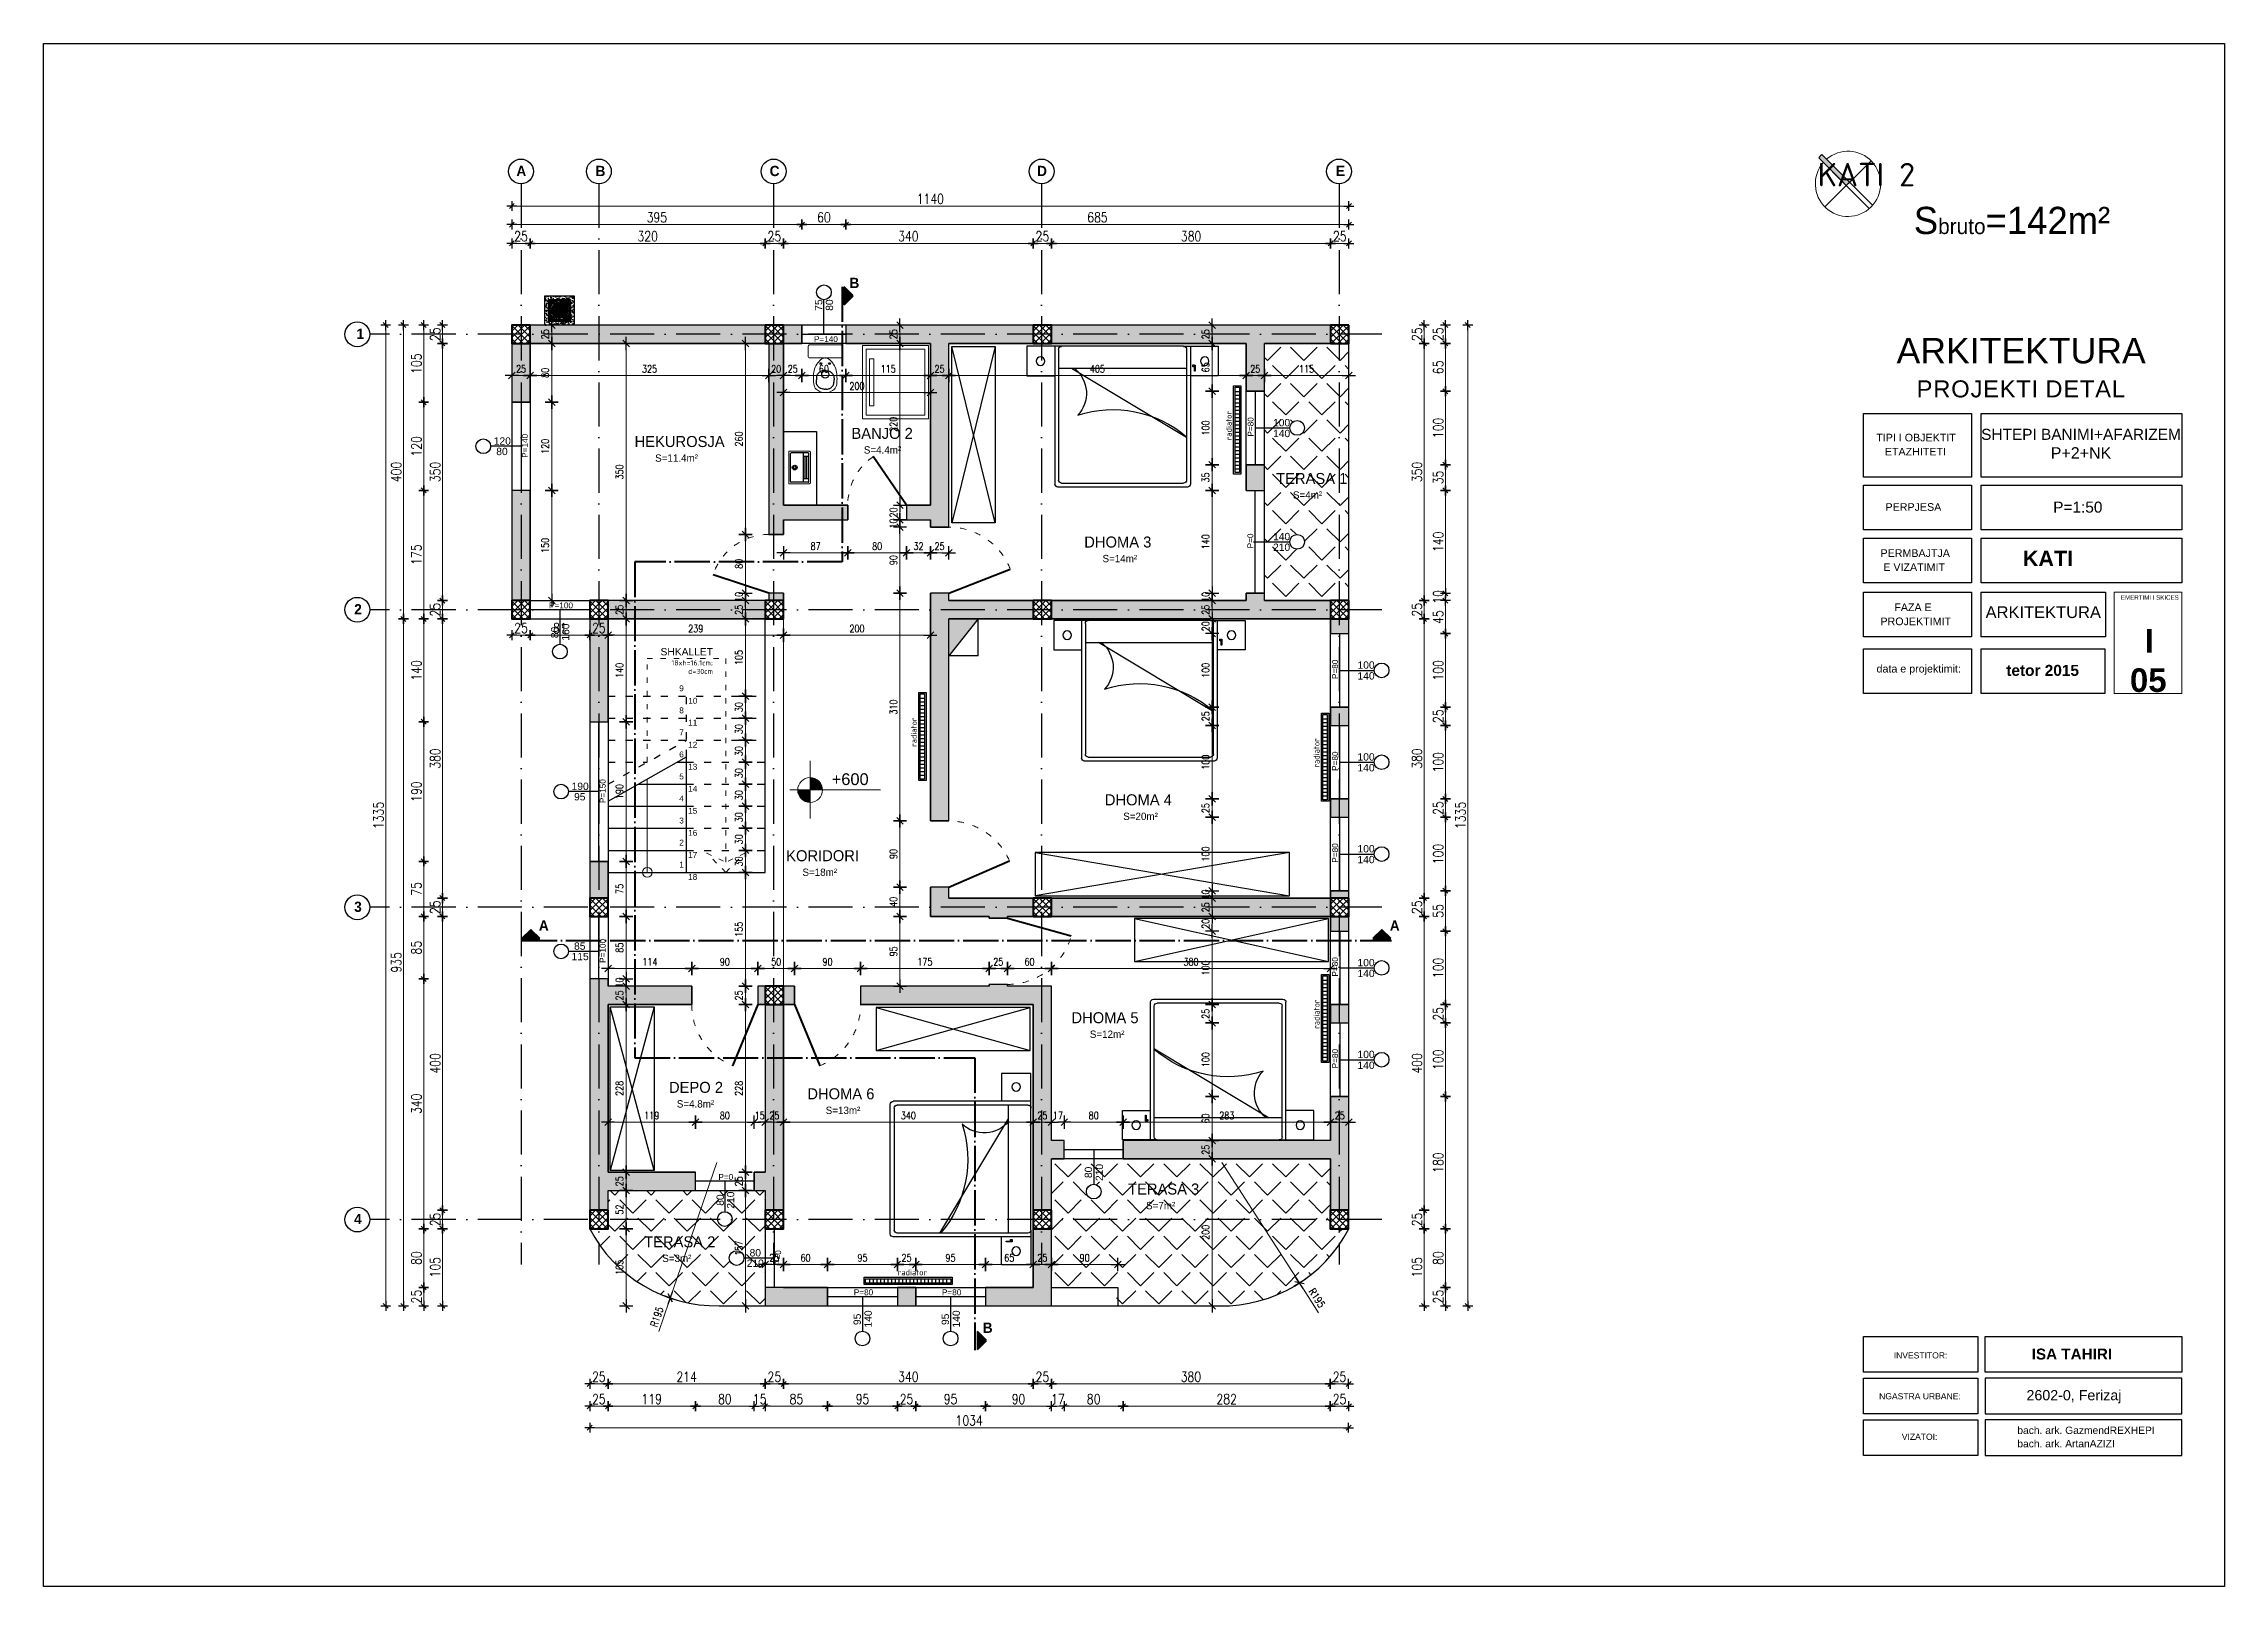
# Model space of a CAD drawing. Header units: metres. Extents: x 2674 to 33045, y -10854 to 2806.
# Drawn here: x 15225 to 18195, y 159 to 2259 of the extents above; entities that cross this region are included whole.
import ezdxf

# ---------------------------------------------------------------- set-up
doc = ezdxf.new("R2010")
doc.units = ezdxf.units.M
for name, pattern in [('ACAD_ISO03W100', [30, 12, -18]), ('ACAD_ISO04W100', [30, 24, -3, 0, -3]), ('ACAD_ISO10W100', [18, 12, -3, 0, -3])]:
    doc.linetypes.add(name, pattern=pattern)
doc.layers.add('2d', color=7, linetype='Continuous')
doc.layers.add('2d hamdia', color=7, linetype='Continuous')
doc.layers.add('besi quza 1', color=7, linetype='Continuous', true_color=0x000000)
doc.styles.add('_DIM Romans 0.8', font='romans.shx', dxfattribs={"width": 0.8})
doc.styles.add('Dimensionet CM', font='swissc.ttf', dxfattribs={"height": 20})
doc.styles.get("Standard").update_dxf_attribs({"font": 'arial.ttf'})
doc.dimstyles.new('50 jasht', dxfattribs={"dimscale": 15, "dimtxt": 0.9, "dimasz": 0.3, "dimexe": 1.25, "dimexo": 0.625, "dimgap": 0.2, "dimtad": 1, "dimdec": 0, "dimzin": 12, "dimdsep": 46, "dimtxsty": '_DIM Romans 0.8', "dimblk": '- Kosa Crta za DIM (Mala)', "dimcen": 1, "dimse1": 1, "dimse2": 1, "dimclrd": 256, "dimclrt": 256, "dimazin": 3, "dimtfac": 1, "dimtdec": 0, "dimtix": 1, "dimtmove": 0, "dimatfit": 3, "dimfxl": 1, "dimlwd": 0, "dimarcsym": 0})
doc.dimstyles.new('50 mrena', dxfattribs={"dimscale": 10, "dimtxt": 1, "dimasz": 0.6, "dimexe": 1.25, "dimexo": 0.625, "dimgap": 0.4, "dimtad": 1, "dimdec": 0, "dimzin": 12, "dimdsep": 46, "dimtxsty": '_DIM Romans 0.8', "dimblk": '- Kosa Crta za DIM (Mala)', "dimcen": 2.5, "dimse1": 1, "dimse2": 1, "dimclrd": 256, "dimclrt": 256, "dimadec": 0, "dimazin": 3, "dimtfac": 1, "dimtdec": 0, "dimtix": 1, "dimtmove": 0, "dimatfit": 3, "dimfxl": 1, "dimlwd": 15, "dimarcsym": 0})
pattern_1 = [(45, (0, 0), (-24.695704, 24.695704), [25.4, -9.525]), (135, (0, 0), (-24.695704, -24.695704), [25.4, -9.525])]

msp = doc.modelspace()

# ---------------------------------------------------------------- texts
at = {"attachment_point": 1}
for s, width, insert, char_height in [('\\pi-0.86665;{\\fEras Light ITC|b1|i0|c0|p34;\\C124;A}', 11.19, (15869.7, 2092.5), 14), ('\\pi0.92653;{\\fEras Light ITC|b1|i0|c0|p34;\\C124;B}', 11.19, (15975.7, 2092.5), 14), ('\\pi0.078194;{\\fEras Light ITC|b1|i0|c0|p34;\\C124;C}', 11.19, (16213.7, 2092.5), 14), ('\\pi-0.77014;{\\fEras Light ITC|b1|i0|c0|p34;\\C124;D}', 11.19, (16578.7, 2092.5), 14), ('\\pi1.2415;{\\fEras Light ITC|b1|i0|c0|p34;\\C124;E}', 11.19, (16983.7, 2092.5), 14), ('\\pi114.62;{\\fEras Light ITC|b0|i0|c0|p34;\\C251;S\\H0.57143x;bruto\\H1.75x;=142m²}', 392.83, (17657.4, 2036.7, -574.7), 37.121), ('\\pi0.92653;{\\fEras Light ITC|b1|i0|c0|p34;\\C15;B}', 11.19, (16321.5, 1940.1), 14), ('\\pi4.396;{\\fEras Light ITC|b1|i0|c0|p34;\\C124;1}', 11.19, (15646.8, 1870.9), 14), ('\\pi12.58;{\\fEras Light ITC|b0|i0|c0|p34;\\H1.5x;\\C251;HEKUROSJA\\P\\pi40.552;\\H0.66667x;\\C22;S=11.4m²}', 139.369, (16017.3, 1724.7), 10), ('\\pi27.684;{\\fEras Light ITC|b0|i0|c0|p34;\\H1.5x;\\C251;BANJO 2\\P\\pi44.574;\\H0.66667x;\\C22;S=4.4m²}', 139.369, (16297.5, 1735.8), 10), ('\\pi27.146;{\\fEras Light ITC|b0|i0|c0|p34;\\H1.5x;\\C251;TERASA 1\\P\\pi50.058;\\H0.66667x;\\C22;S=4m²}', 139.369, (16876.4, 1674.4), 10), ('\\pi21.162;{\\fEras Light ITC|b0|i0|c0|p34;\\H1.5x;\\C251;DHOMA 3\\P\\pi46.036;\\H0.66667x;\\C22;S=14m²}', 139.369, (16621.1, 1587.9), 10), ('\\pi1.1704;{\\fEras Light ITC|b1|i0|c0|p34;\\C124;2}', 11.19, (15646.8, 1495.9), 14), ('\\pi20.943;{\\fEras Light ITC|b0|i0|c0|p34;\\H1.5x;\\C251;DHOMA 4\\P\\pi46.036;\\H0.66667x;\\C22;S=20m²}', 139.369, (16649.3, 1237), 10), ('\\pi23.91;{\\fEras Light ITC|b0|i0|c0|p34;\\H1.5x;\\C251;KORIDORI\\P\\pi46.036;\\H0.66667x;\\C22;S=18m²}', 139.369, (16212.4, 1160.9), 10), ('\\pi1.1094;{\\fEras Light ITC|b1|i0|c0|p34;\\C124;3}', 11.19, (15646.8, 1090.9), 14), ('\\pi-0.86665;{\\fEras Light ITC|b1|i0|c0|p34;\\C15;A}', 11.19, (15900.3, 1065.3), 14), ('\\pi-0.86665;{\\fEras Light ITC|b1|i0|c0|p34;\\C15;A}', 11.19, (17059.2, 1065.3), 14), ('\\pi21.02;{\\fEras Light ITC|b0|i0|c0|p34;\\H1.5x;\\C251;DHOMA 5\\P\\pi46.036;\\H0.66667x;\\C22;S=12m²}', 139.369, (16603.8, 940.4), 10), ('\\pi33.899;{\\fEras Light ITC|b0|i0|c0|p34;\\H1.5x;\\C251;DEPO 2\\P\\pi44.574;\\H0.66667x;\\C22;S=4.8m²}', 139.369, (16042.8, 845.6), 10), ('\\pi21.031;{\\fEras Light ITC|b0|i0|c0|p34;\\H1.5x;\\C251;DHOMA 6\\P\\pi46.036;\\H0.66667x;\\C22;S=13m²}', 139.369, (16244.1, 836.8), 10), ('\\pi25.481;{\\fEras Light ITC|b0|i0|c0|p34;\\H1.5x;\\C251;TERASA 3\\P\\pi50.058;\\H0.66667x;\\C22;S=7m²}', 139.369, (16676.4, 707.2), 10), ('\\pi0.9824;{\\fEras Light ITC|b1|i0|c0|p34;\\C124;4}', 11.19, (15646.8, 665.9), 14), ('\\pi25.366;{\\fEras Light ITC|b0|i0|c0|p34;\\H1.5x;\\C251;TERASA 2\\P\\pi50.058;\\H0.66667x;\\C22;S=3m²}', 139.369, (16017.5, 635.3), 10), ('\\pi0.92653;{\\fEras Light ITC|b1|i0|c0|p34;\\C15;B}', 11.19, (16503, 517.8), 14)]:
    msp.add_mtext_dynamic_manual_height_columns(s, width=width, gutter_width=12.5, heights=[0], dxfattribs=dict(at, insert=insert, char_height=char_height))
at = {"color": 242, "insert": (17773.8, 2096.5, -574.7), "char_height": 19.164, "attachment_point": 3, "style": 'Dimensionet CM'}
msp.add_mtext('{\\fISOCPEUR|b0|i0|c0|p34;\\H1.667x;\\C14;KATI 2}', dxfattribs=at)
at = {"lineweight": 0, "char_height": 10, "rotation": 90}
for s, heights, insert, attachment_point in [('75 ', [10.2], (16275.5, 1910.7), 3), ('80 ', [0], (16290.2, 1910.7), 3), ('\\pi8.9827;80 ', [0], (15916, 1440.6), 1), ('\\pi5.5755;160 ', [0], (15930.9, 1440.6), 1), ('\\pi8.9827;80 ', [0], (16642.9, 705.6), 1), ('\\pi5.0195;210 ', [0], (16657.8, 705.6), 1), ('\\pi8.9827;80 ', [10.2], (16141.4, 667.9), 1), ('\\pi5.0195;210', [0], (16155.6, 667.9), 1), ('\\pi8.935;95 ', [0], (16328, 505.6), 1), ('\\pi5.5755;140 ', [0], (16342.9, 505.6), 1), ('\\pi8.935;95 ', [0], (16448, 505.6), 1), ('\\pi5.5755;140 ', [0], (16462.9, 505.6), 1)]:
    msp.add_mtext_dynamic_manual_height_columns(s, width=32.27, gutter_width=12.5, heights=heights, dxfattribs=dict(at, insert=insert, attachment_point=attachment_point))
at = {"color": 251, "lineweight": 0, "char_height": 8}
for s, width, insert, attachment_point in [('\\pi41.827;{\\C256;P=140}', 114.884, (16232.3, 1852.5), 7), ('\\pi0.51955;P=100', 32.27, (15912.8, 1498.1), 1), ('\\pi6.7351;P=0', 32.27, (16137.3, 720.1), 1), ('\\pi3.6273;P=80', 32.27, (16324.8, 563.1), 1), ('\\pi3.6273;P=80', 32.27, (16444.8, 563.1), 1)]:
    msp.add_mtext_dynamic_manual_height_columns(s, width=width, gutter_width=12.5, heights=[10.2], dxfattribs=dict(at, insert=insert, attachment_point=attachment_point))
at = {"style": 'Dimensionet CM'}
for s, insert, char_height, width, attachment_point in [('{\\fArial|b0|i0|c0|p34;\\H2.667x;ARKITEKTURA\\P\\H0.66658x;\\T1.05;\\C252;PROJEKTI DETAL}', (17918.2, 1858.3, -574.7), 13.013, 451.723, 2), ('{\\fArial|b1|i0|c0|p34;ISA TAHIRI}', (17932.6, 482.5, -574.7), 14.848, 261.845, 1), ('{\\fArial|b0|i0|c0|p34;\\H1.333x;2602-0, Ferizaj}', (17925.5, 426, -574.7), 10.41, 228.038, 1)]:
    msp.add_mtext(s, dxfattribs=dict(at, insert=insert, char_height=char_height, width=width, attachment_point=attachment_point))
at = {"lineweight": 0}
for s, width, heights, insert, char_height, attachment_point in [('\\pi5.5755;120 ', 32.27, [10.2], (15832.5, 1722.9), 10, 1), ('100 ', 32.27, [0], (16922.7, 1747.9), 10, 3), ('140 ', 32.27, [0], (16922.7, 1733.2), 10, 3), ('\\pi8.9827;80', 32.27, [0], (15832.5, 1708.7), 10, 1), ('210 ', 32.27, [0], (16922.7, 1578.3), 10, 3), ('140 ', 32.27, [0], (16922.7, 1592.9), 10, 3), ('{\\C252;SHKALLET\\P\\fISOCPEUR|b0|i0|c0|p34;\\H0.7x;\\C12;18xh=16.1cm; d=30cm}', 71.958, [0], (16136.6, 1436.1), 10, 3), ('100 ', 32.27, [0], (17037.7, 1417.9), 10, 3), ('140 ', 32.27, [0], (17037.7, 1403.2), 10, 3), ('{\\H0.8x;\\C253;\\c9737364;9\\H1.25x; }', 10, [0], (16090.7, 1385.3), 10, 1), ('{\\H0.8x;\\C253;\\c9737364;10\\H1.25x; }', 10, [0], (16103, 1368.3), 10, 1), ('{\\H0.8x;8\\H1.25x;\\C252; }', 10, [0], (16090.7, 1355.3), 10, 1), ('{\\H0.8x;\\C253;\\c9737364;11\\H1.25x; }', 10, [0], (16102.8, 1338.5), 10, 1), ('{\\H0.8x;7\\H1.25x;\\C252; }', 10, [0], (16090.7, 1325.3), 10, 1), ('{\\H0.8x;\\C253;\\c9737364;12\\H1.25x; }', 10, [0], (16102.8, 1308.5), 10, 1), ('{\\H0.8x;6\\H1.25x;\\C252; }', 10, [0], (16090.7, 1295.3), 10, 1), ('{\\H0.8x;\\C253;\\c9737364;13\\H1.25x; }', 10, [0], (16102.8, 1278.5), 10, 1), ('100 ', 32.27, [0], (17037.7, 1292.9), 10, 3), ('140 ', 32.27, [0], (17037.7, 1278.2), 10, 3), ('\\pi5.5755;190 ', 32.27, [10.2], (15938.5, 1252.9), 10, 1), ('{\\H0.8x;5\\H1.25x;\\C252; }', 10, [0], (16090.7, 1265.3), 10, 1), ('{\\H0.8x;\\C253;\\c9737364;14\\H1.25x; }', 10, [0], (16102.8, 1248.5), 10, 1), ('{\\H0.8889x;+600}', 211.732, [0], (16298.3, 1265.6), 18, 1), ('\\pi8.935;95', 32.27, [0], (15938.5, 1238.7), 10, 1), ('{\\H0.8x;4\\H1.25x;\\C252; }', 10, [0], (16090.7, 1235.3), 10, 1), ('{\\H0.8x;\\C253;\\c9737364;15\\H1.25x; }', 10, [0], (16102.8, 1218.5), 10, 1), ('{\\H0.8x;3\\H1.25x;\\C252; }', 10, [0], (16090.7, 1205.3), 10, 1), ('{\\H0.8x;\\C253;\\c9737364;16\\H1.25x; }', 10, [0], (16102.8, 1188.5), 10, 1), ('{\\H0.8x;2\\H1.25x;\\C252; }', 10, [0], (16090.7, 1175.3), 10, 1), ('{\\H0.8x;\\C253;\\c9737364;17\\H1.25x; }', 10, [0], (16102.8, 1158.5), 10, 1), ('100 ', 32.27, [0], (17037.7, 1167.9), 10, 3), ('{\\H0.8x;1\\H1.25x;\\C252; }', 10, [0], (16090.7, 1145.3), 10, 1), ('{\\H0.8x;\\C253;\\c9737364;18\\H1.25x; }', 10, [0], (16102.8, 1128.5), 10, 1), ('140 ', 32.27, [0], (17037.7, 1153.2), 10, 3), ('\\pi5.5209;115', 32.27, [0], (15938.5, 1021.2), 10, 1), ('\\pi8.9281;85 ', 32.27, [10.2], (15938.5, 1035.4), 10, 1), ('100 ', 32.27, [0], (17037.7, 1012.9), 10, 3), ('140 ', 32.27, [0], (17037.7, 998.2), 10, 3), ('100 ', 32.27, [0], (17037.7, 887.9), 10, 3), ('140 ', 32.27, [0], (17037.7, 873.2), 10, 3), ('\\pi5.0195;210', 32.27, [0], (16177.5, 603.7), 10, 1), ('\\pi8.9827;80 ', 32.27, [10.2], (16177.5, 617.9), 10, 1)]:
    msp.add_mtext_dynamic_manual_height_columns(s, width=width, gutter_width=12.5, heights=heights, dxfattribs=dict(at, insert=insert, char_height=char_height, attachment_point=attachment_point))
at = {"color": 251, "lineweight": 0, "char_height": 8, "rotation": 90}
for s, insert, attachment_point in [('\\pi0.51955;{\\C256;P=140}', (15876.4, 1694.5), 1), ('\\pi3.6273;{\\C256;P=80}', (16872.9, 1720.3), 7), ('\\pi6.7351;{\\C256;P=0}', (16872.6, 1565.1), 7), ('\\pi3.6273;{\\C256;P=80}', (16987.9, 1390.3), 7), ('\\pi3.6273;{\\C256;P=80}', (16987.9, 1265.3), 7), ('\\pi0.51955;{\\C256;P=150}', (15982.4, 1224.5), 1), ('\\pi3.6273;{\\C256;P=80}', (16987.9, 1140.3), 7), ('\\pi0.51955;{\\C256;P=100}', (15982.4, 1007), 1), ('\\pi3.6273;{\\C256;P=80}', (16987.9, 985.3), 7), ('\\pi3.6273;{\\C256;P=80}', (16987.9, 860.3), 7), ('\\pi6.7351;{\\C256;P=0}', (16221.4, 589.5), 1)]:
    msp.add_mtext_dynamic_manual_height_columns(s, width=32.27, gutter_width=12.5, heights=[10.2], dxfattribs=dict(at, insert=insert, attachment_point=attachment_point))
at = {"color": 124, "char_height": 8, "attachment_point": 1, "rotation": 90}
for insert in [(16835.1, 1688.5), (16406.2, 1271.2), (16954.7, 1243), (16954.7, 887.4)]:
    msp.add_mtext_dynamic_manual_height_columns('\\pi30.435;{\\Fgbenor|c0;\\C206;radiator}', width=91.537, gutter_width=12.5, heights=[0], dxfattribs=dict(at, insert=insert))
at = {"color": 252, "attachment_point": 1, "style": 'Dimensionet CM'}
for s, insert, char_height in [('{\\fArial|b0|i0|c0|p34;\\H0.8x;TIPI I OBJEKTIT \\P\\fTimes New Roman|b0|i0|c0|p18;\\H1.25x; }', (17720.9, 1727.8, -574.7), 13.013), ('{\\fArial|b0|i0|c0|p34;\\H0.8x;ETAZHITETI \\P\\fTimes New Roman|b0|i0|c0|p18;\\H1.25x; }', (17732.6, 1708.6, -574.7), 13.013), ('{\\fArial|b0|i0|c0|p34;\\H0.8x;PERPJESA \\P\\fTimes New Roman|b0|i0|c0|p18;\\H1.25x; }', (17733.5, 1633.3, -574.7), 13.013), ('{\\fArial|b0|i0|c0|p34;\\H0.8x;PERMBAJTJA  \\P\\fTimes New Roman|b0|i0|c0|p18;\\H1.25x; }', (17726.7, 1570.5, -574.7), 13.013), ('{\\fArial|b0|i0|c0|p34;\\H0.8x;E VIZATIMIT \\P\\fTimes New Roman|b0|i0|c0|p18;\\H1.25x; }', (17730.5, 1551.4, -574.7), 13.013), ('{\\fArial|b0|i0|c0|p34;\\H0.8x;FAZA E  \\P\\fTimes New Roman|b0|i0|c0|p18;\\H1.25x; }', (17745.5, 1496.8, -574.7), 13.013), ('{\\fArial|b0|i0|c0|p34;\\H0.8x;PROJEKTIMIT \\P\\fTimes New Roman|b0|i0|c0|p18;\\H1.25x; }', (17726.6, 1477.6, -574.7), 13.013), ('\\pi-56.507;{\\fArial|b0|i0|c0|p34;\\H0.8x;data e projektimit:\\P\\pi0;\\H0.99999x;\\P\\pi-2.4017;\\fTimes New Roman|b0|i0|c0|p18;\\H1.25x; }', (17777.8, 1413.2, -574.7), 13.013), ('\\pi-49.004;{\\fArial|b1|i0|c0|p34;\\H1.1522x;\\C256;tetor 2015}', (17947, 1413.2, -574.7), 13.013), ('{\\fArial|b0|i0|c0|p34;\\H0.8x;INVESTITOR:}', (17744.7, 477.4, -574.7), 10.41), ('{\\fArial|b0|i0|c0|p34;\\H0.8x;NGASTRA URBANE:\\P\\fTimes New Roman|b0|i0|c0|p18;\\H1.25x; }', (17724.8, 421.8, -574.7), 10.41), ('{\\fArial|b0|i0|c0|p34;\\H0.8x;VIZATOI:}', (17755.7, 366.6, -574.7), 10.41), ('{\\fArial|b0|i0|c0|p34;bach. ark. Gazmend\\C16;REXHEPI}', (17913, 376.3, -574.7), 10), ('{\\fArial|b0|i0|c0|p34;bach. ark. Artan\\C16;AZIZI}', (17913, 358.1, -574.7), 10)]:
    msp.add_mtext(s, dxfattribs=dict(at, insert=insert, char_height=char_height))
at = {"insert": (17999.7, 1734.5, -574.7), "char_height": 13.013, "attachment_point": 2, "style": 'Dimensionet CM'}
msp.add_mtext('{\\fArial|b0|i0|c0|p34;\\H1.1527x;SHTEPI BANIMI+AFARIZEM\\P\\H1.041x;P+2+NK\\H0.6667x; \\P\\fTimes New Roman|b0|i0|c0|p18;\\H1.25x; }', dxfattribs=at)
at = {"color": 252, "width": 205.938, "attachment_point": 1, "style": 'Dimensionet CM'}
for s, insert, char_height in [('{\\fArial|b0|i0|c0|p34;P=1:50}', (17961.9, 1635.4, -574.7), 15), ('\\pi64.165;{\\fArial|b0|i0|c0|p34;EMERTIMI I SKICES  \\P\\pi0;\\fTimes New Roman|b0|i0|c0|p18; }', (17990, 1507.9, -574.7), 6)]:
    msp.add_mtext(s, dxfattribs=dict(at, insert=insert, char_height=char_height))
at = {"color": 14, "insert": (17920.5, 1568.6, -574.7), "char_height": 21, "width": 196.597, "attachment_point": 1, "style": 'Dimensionet CM'}
msp.add_mtext('{\\fArial|b1|i0|c0|p34;KATI}', dxfattribs=at)
at = {"color": 154, "insert": (17869.8, 1493, -574.7), "char_height": 13.013, "attachment_point": 1, "style": 'Dimensionet CM'}
msp.add_mtext('{\\fArial|b0|i0|c0|p34;\\H1.2346x;ARKITEKTURA \\H0.64802x;\\P\\fTimes New Roman|b0|i0|c0|p18;\\H1.25x; }', dxfattribs=at)
at = {"color": 154, "insert": (18039.8, 1462, -574.7), "char_height": 13.013, "width": 99.808, "attachment_point": 1, "style": 'Dimensionet CM'}
msp.add_mtext('\\pi46.661;{\\fArial|b1|i0|c0|p34;\\H2.4691x;I\\P\\pi26.563;05\\P\\pi0;\\fTimes New Roman|b0|i0|c0|p18;\\H0.40501x; }', dxfattribs=at)
at = {"color": 124, "insert": (16357.9, 590.2), "char_height": 8, "attachment_point": 1}
msp.add_mtext_dynamic_manual_height_columns('\\pi30.435;{\\Fgbenor|c0;\\C206;radiator}', width=91.537, gutter_width=12.5, heights=[0], dxfattribs=at)

# ---------------------------------------------------------------- blocks, each defined once
blk = doc.blocks.new('radiator')
at = {"color": 204}
for p, q in [((-52.9, 7.1), (-52.9, 2.9)), ((-47.9, 7.1), (-47.9, 2.9)), ((-42.9, 7.1), (-42.9, 2.9)), ((-37.9, 7.1), (-37.9, 2.9)), ((-32.9, 7.1), (-32.9, 2.9)), ((-27.9, 7.1), (-27.9, 2.9)), ((-22.9, 7.1), (-22.9, 2.9)), ((-17.9, 7.1), (-17.9, 2.9)), ((-12.9, 7.1), (-12.9, 2.9)), ((-7.9, 7.1), (-7.9, 2.9)), ((-2.9, 7.1), (-2.9, 2.9)), ((2.1, 7.1), (2.1, 2.9)), ((7.1, 7.1), (7.1, 2.9)), ((12.1, 7.1), (12.1, 2.9)), ((17.1, 7.1), (17.1, 2.9)), ((22.1, 7.1), (22.1, 2.9)), ((27.1, 7.1), (27.1, 2.9)), ((32.1, 7.1), (32.1, 2.9)), ((37.1, 7.1), (37.1, 2.9)), ((42.1, 7.1), (42.1, 2.9)), ((47.1, 7.1), (47.1, 2.9)), ((52.1, 7.1), (52.1, 2.9))]:
    blk.add_line(p, q, dxfattribs=at)
blk.add_lwpolyline([(-60, 10), (60, 10), (60, 0), (-60, 0)], close=True)
blk.add_lwpolyline([(-58, 8), (58, 8), (58, 2), (-58, 2)], close=True, dxfattribs=at)
blk = doc.blocks.new('oxhak pa vrim')
h = blk.add_hatch()
h.set_pattern_fill('AR-SAND,_O', color=256, scale=0.1)
h.set_pattern_definition([(37.5, (-18.0384, 2.538), (-0.16, 4.89413), [0, -3.8608, 0, -4.318, 0, -4.1275]), (7.5, (-18.0384, 2.538), (4.4952, 7.16825), [0, -2.0828, 0, -3.4798, 0, -1.3335]), (327.5, (-21.1626, 2.538), (7.90992, 0.01437), [0, -1.27, 0, -4.572, 0, -5.969]), (317.5, (-21.1626, 2.538), (7.6356, 2.2293), [0, -0.635, 0, -2.9972, 0, -3.429])])
h.paths.add_polyline_path([(-10, 5), (-30, 5), (-30, 0), (-10, 0)], flags=17)
h.paths.add_polyline_path([(-5, 5), (-5, 35), (-35, 35), (-35, 5), (-30, 5), (-30, 0), (-40, 0), (-40, 40), (0, 40), (0, 0), (-10, 0), (-10, 5)])
h = blk.add_hatch(color=22)
h.dxf.hatch_style = 1
h.paths.add_polyline_path([(-5, 5), (-5, 35), (-35, 35), (-35, 5)])
h.paths.add_polyline_path([(-33, 20, -1), (-7, 20, -1)], flags=16)
h.paths.add_polyline_path([(-31, 20, -1), (-9, 20, -1)], flags=0)
h = blk.add_hatch()
h.set_pattern_fill('AR-SAND', color=256, scale=0.1)
h.set_pattern_definition([(322.5, (-40, 40), (-0.16, -4.89413), [0, -3.8608, 0, -4.318, 0, -4.1275]), (352.5, (-40, 40), (4.4952, -7.16825), [0, -2.0828, 0, -3.4798, 0, -1.3335]), (32.5, (-43.124, 40), (7.90992, -0.01437), [0, -1.27, 0, -4.572, 0, -5.969]), (42.5, (-43.124, 40), (7.6356, -2.2293), [0, -0.635, 0, -2.9972, 0, -3.429])])
h.paths.add_polyline_path([(-7, 20, 1), (-33, 20, 1)])
h.paths.add_polyline_path([(-31, 20, -1), (-9, 20, -1)], flags=16)
h = blk.add_hatch(color=253)
h.dxf.hatch_style = 1
h.paths.add_polyline_path([(-9, 20, 1), (-31, 20, 1)])
for points in [[(-40, 40), (0, 40), (0, 0), (-40, 0)], [(-35, 35), (-5, 35), (-5, 5), (-35, 5)]]:
    blk.add_lwpolyline(points, close=True)
for radius in [13, 11]:
    blk.add_circle((-20, 20), radius)
blk = doc.blocks.new('Sapls506')
blk.add_line((-0.006, -0.198), (0.007, -0.198))
at = {"color": 252, "lineweight": 15}
blk.add_lwpolyline([(-0.257, -0.03), (-0.257, -0.168, 0.414214), (-0.227, -0.198), (-0.006, -0.198), (-0.018, -0.2, 0.160975), (-0.064, -0.222, 0.055228), (-0.125, -0.292, 0.087544), (-0.165, -0.386, 0.077711), (-0.172, -0.588, 0.145572), (-0.137, -0.666, 0.193023), (0.001, -0.716, 61.25604), (0.001, -0.716, 0.193023), (0.138, -0.666, 0.145572), (0.173, -0.588, 0.077711), (0.166, -0.386, 0.087544), (0.126, -0.292, 0.055228), (0.066, -0.222, 0.161493), (0.02, -0.2), (0.007, -0.198), (0.227, -0.198, 0.414214), (0.257, -0.168), (0.257, -0.03, 0.414214), (0.227, 0), (-0.227, 0, 0.414214)], format="xyb", close=True, dxfattribs=at)
at = {"color": 30}
for points in [[(-0.014, -0.388), (-0.032, -0.389, 0.028747), (-0.06, -0.397, 0.052421), (-0.075, -0.403, 0.050041), (-0.091, -0.415, 0.040538), (-0.108, -0.434, 0.036304), (-0.124, -0.456, 0.08346), (-0.128, -0.467, 0.024812), (-0.129, -0.478, 0.009631), (-0.131, -0.504, 0.014344), (-0.132, -0.513, 0.009208), (-0.131, -0.527)], [(-0.014, -0.667), (-0.032, -0.666, -0.028747), (-0.06, -0.658, -0.052421), (-0.075, -0.652, -0.050041), (-0.091, -0.64, -0.040538), (-0.108, -0.621, -0.036304), (-0.124, -0.599, -0.08346), (-0.128, -0.588, -0.024812), (-0.129, -0.577, -0.009631), (-0.131, -0.551, -0.014344), (-0.132, -0.542, -0.009208), (-0.131, -0.528)], [(0.016, -0.388), (0.033, -0.389, -0.028747), (0.062, -0.397, -0.052421), (0.076, -0.403, -0.050041), (0.093, -0.415, -0.040538), (0.11, -0.434, -0.036304), (0.125, -0.456, -0.08346), (0.129, -0.467, -0.024812), (0.131, -0.478, -0.009631), (0.133, -0.504, -0.014344), (0.133, -0.513, -0.009208), (0.133, -0.527)], [(0.016, -0.667), (0.033, -0.666, 0.028747), (0.062, -0.658, 0.052421), (0.076, -0.652, 0.050041), (0.093, -0.64, 0.040538), (0.11, -0.621, 0.036304), (0.125, -0.599, 0.08346), (0.129, -0.588, 0.024812), (0.131, -0.577, 0.009631), (0.133, -0.551, 0.014344), (0.133, -0.542, 0.009208), (0.133, -0.528)]]:
    blk.add_lwpolyline(points, format="xyb", dxfattribs=at)
for points in [[(-0.014, -0.388), (0.001, -0.388)], [(0.016, -0.388), (0.001, -0.388)], [(-0.014, -0.667), (0.001, -0.667)], [(0.016, -0.667), (0.001, -0.667)]]:
    blk.add_lwpolyline(points, dxfattribs=at)
for centre, radius in [((-0.063, -0.283), 0.0141), ((0.064, -0.283), 0.0141), ((0.001, -0.446), 0.0535)]:
    blk.add_circle(centre, radius, dxfattribs=at)
blk = doc.blocks.new('Sapls522')
at = {"color": 252}
for p, q in [((0.03, -0.33), (0.03, -0.04)), ((0.04, -0.03), (0.52, -0.03)), ((0.04, -0.34), (0.52, -0.34)), ((0.53, -0.33), (0.53, -0.04))]:
    blk.add_line(p, q, dxfattribs=at)
at = {"color": 30}
for p, q in [((0.03, -0.25), (0.53, -0.25)), ((0.09, -0.34), (0.09, -0.25)), ((0.09, -0.28), (0.47, -0.28)), ((0.09, -0.31), (0.47, -0.31)), ((0.47, -0.34), (0.47, -0.25))]:
    blk.add_line(p, q, dxfattribs=at)
at = {"color": 252, "lineweight": 15}
blk.add_lwpolyline([(0.56, -0.34), (0.56, 0), (0, 0), (0, -0.34, 0.414214), (0.03, -0.37), (0.53, -0.37, 0.414214), (0.56, -0.34)], format="xyb", close=True, dxfattribs=at)
at = {"color": 30}
for radius in [0.04, 0.02]:
    blk.add_circle((0.28, -0.101), radius, dxfattribs=at)
at = {"color": 252}
for centre, start, end in [((0.04, -0.04), 90, 180), ((0.04, -0.33), 180, 270), ((0.52, -0.04), 0, 90), ((0.52, -0.33), 270, 0)]:
    blk.add_arc(centre, 0.01, start, end, dxfattribs=at)
blk = doc.blocks.new('krevet dysh')
at = {"color": 252}
for p, q in [((-40.1, 130.3), (-40.1, 92.3)), ((0, 130.3), (-40.1, 130.3)), ((0, 83.1), (0, 130.3)), ((0, 92.3), (-187.6, 92.3)), ((-191.7, 88.2), (-191.7, -88.2)), ((-186.2, -83.1), (-186.2, 83.1)), ((-4.1, 87.1), (-182.2, 87.1)), ((-124.1, 87), (-30.1, -69.4)), ((-30.4, 87.1), (-30.4, -87.1)), ((0, 83.1), (0, -83.1)), ((-4.1, -87.1), (-182.2, -87.1)), ((0, -83.1), (0, -92.3)), ((0, -83.1), (0, -130.3)), ((-40.2, -92.3), (-187.6, -92.3)), ((-40.2, -92.3), (-40.2, -92.3)), ((0, -92.3), (-40.2, -92.3)), ((-40.1, -130.3), (-40.1, -92.3)), ((0, -130.3), (-40.1, -130.3))]:
    blk.add_line(p, q, dxfattribs=at)
for points in [[(-33.8, 98), (-25.6, 98), (-25.6, 98.9), (-33.8, 98.9)], [(-25.4, 97.7), (-27.9, 97.7), (-27.9, 95.8), (-25.4, 95.8)]]:
    blk.add_lwpolyline(points, close=True, dxfattribs=at)
for centre in [(-20.2, 111.8), (-20.2, -111.8)]:
    blk.add_circle(centre, 5.8, dxfattribs=at)
for centre, radius, start, end in [((-187.6, 88.2), 4.05, 90, 180), ((-182.2, 83.1), 4.05, 90, 180), ((-240.1, -13.1), 154, 341.8069, 40.5936), ((-4.1, 83.1), 4.05, 0, 90), ((-63.9, -92.8), 43.5, 39.4832, 133.3295), ((-187.6, -88.2), 4.05, 180, 270), ((-182.2, -83.1), 4.05, 180, 270), ((-4.1, -83.1), 4.05, 270, 0), ((-4.1, -83.1), 4.05, 270, 0)]:
    blk.add_arc(centre, radius, start, end, dxfattribs=at)
blk = doc.blocks.new('VERI 1')
at = {"layer": 'besi quza 1', "lineweight": 0}
h = blk.add_hatch(color=252, dxfattribs=at)
h.dxf.hatch_style = 1
edge = h.paths.add_edge_path()
edge.add_arc((-4.9, -4.9), 58.9, 128.1758, 135)
edge.add_line((-46.6, 36.7), (-4.9, -4.9))
edge.add_line((-4.9, -4.9), (0, 0))
edge.add_line((0, 0), (-41.4, 41.4))
at = {"layer": 'besi quza 1', "color": 252, "lineweight": 0}
for p, q in [((29.5, -39.4), (-46.6, 36.7)), ((34.5, -34.5), (-41.4, 41.4)), ((-37.1, -37.1), (32.1, 32.1))]:
    blk.add_line(p, q, dxfattribs=at)
at = {"layer": 'besi quza 1', "lineweight": 0}
blk.add_lwpolyline([(-41.4, 41.4, 0.029785), (-46.6, 36.7), (-4.9, -4.9), (0, 0)], format="xyb", close=True, dxfattribs=at)
at = {"layer": 'besi quza 1', "color": 252, "lineweight": 0}
blk.add_arc((-2.5, -2.5), 48.9, 139.1035, 130.8965, dxfattribs=at)
at = {"layer": 'besi quza 1', "lineweight": 0}
blk.add_arc((-4.9, -4.9), 58.9, 128.1758, 135, dxfattribs=at)
blk = doc.blocks.new('- Kosa Crta za DIM (Mala)')
for points in [[(-1.5, 0), (1.5, 0)], [(-0.75, -0.75), (0.75, 0.75)], [(0, -1.5), (0, 1.5)]]:
    blk.add_lwpolyline(points)
blk = doc.blocks.new('*D691')
at = {"lineweight": 0, "transparency": 16777216}
blk.add_line((15867.2, 1986.9), (15883.2, 1986.9), dxfattribs=at)
at = {"layer": 'Defpoints', "color": 0, "lineweight": 0, "transparency": 16777216}
for p in [(15887.7, 1986.9), (15862.7, 1875.7), (15887.7, 1875.7)]:
    blk.add_point(p, dxfattribs=at)
at = {"lineweight": 0, "transparency": 16777216, "xscale": 4.5, "yscale": 4.5, "zscale": 4.5, "rotation": 180}
blk.add_blockref('- Kosa Crta za DIM (Mala)', (15862.7, 1986.9), dxfattribs=at)
at = {"lineweight": 0, "transparency": 16777216, "xscale": 4.5, "yscale": 4.5, "zscale": 4.5}
blk.add_blockref('- Kosa Crta za DIM (Mala)', (15887.7, 1986.9), dxfattribs=at)
at = {"lineweight": 0, "transparency": 16777216, "insert": (15875.2, 1996.6), "char_height": 13.5, "attachment_point": 5, "style": '_DIM Romans 0.8'}
blk.add_mtext('25', dxfattribs=at)
blk = doc.blocks.new('*D692')
at = {"lineweight": 0, "transparency": 16777216}
blk.add_line((15892.2, 1986.9), (16203.2, 1986.9), dxfattribs=at)
at = {"layer": 'Defpoints', "color": 0, "lineweight": 0, "transparency": 16777216}
for p in [(16207.7, 1986.9), (15887.7, 1875.7), (16207.7, 1875.7)]:
    blk.add_point(p, dxfattribs=at)
at = {"lineweight": 0, "transparency": 16777216, "xscale": 4.5, "yscale": 4.5, "zscale": 4.5, "rotation": 180}
blk.add_blockref('- Kosa Crta za DIM (Mala)', (15887.7, 1986.9), dxfattribs=at)
at = {"lineweight": 0, "transparency": 16777216, "xscale": 4.5, "yscale": 4.5, "zscale": 4.5}
blk.add_blockref('- Kosa Crta za DIM (Mala)', (16207.7, 1986.9), dxfattribs=at)
at = {"lineweight": 0, "transparency": 16777216, "insert": (16047.7, 1996.6), "char_height": 13.5, "attachment_point": 5, "style": '_DIM Romans 0.8'}
blk.add_mtext('320', dxfattribs=at)
blk = doc.blocks.new('*D693')
at = {"lineweight": 0, "transparency": 16777216}
blk.add_line((16212.2, 1986.9), (16228.2, 1986.9), dxfattribs=at)
at = {"layer": 'Defpoints', "color": 0, "lineweight": 0, "transparency": 16777216}
for p in [(16232.7, 1986.9), (16207.7, 1875.7), (16232.7, 1875.7)]:
    blk.add_point(p, dxfattribs=at)
at = {"lineweight": 0, "transparency": 16777216, "xscale": 4.5, "yscale": 4.5, "zscale": 4.5, "rotation": 180}
blk.add_blockref('- Kosa Crta za DIM (Mala)', (16207.7, 1986.9), dxfattribs=at)
at = {"lineweight": 0, "transparency": 16777216, "xscale": 4.5, "yscale": 4.5, "zscale": 4.5}
blk.add_blockref('- Kosa Crta za DIM (Mala)', (16232.7, 1986.9), dxfattribs=at)
at = {"lineweight": 0, "transparency": 16777216, "insert": (16220.2, 1996.6), "char_height": 13.5, "attachment_point": 5, "style": '_DIM Romans 0.8'}
blk.add_mtext('25', dxfattribs=at)
blk = doc.blocks.new('*D694')
at = {"lineweight": 0, "transparency": 16777216}
blk.add_line((16237.2, 1986.9), (16568.2, 1986.9), dxfattribs=at)
at = {"layer": 'Defpoints', "color": 0, "lineweight": 0, "transparency": 16777216}
for p in [(16572.7, 1986.9), (16232.7, 1875.7), (16572.7, 1875.7)]:
    blk.add_point(p, dxfattribs=at)
at = {"lineweight": 0, "transparency": 16777216, "xscale": 4.5, "yscale": 4.5, "zscale": 4.5, "rotation": 180}
blk.add_blockref('- Kosa Crta za DIM (Mala)', (16232.7, 1986.9), dxfattribs=at)
at = {"lineweight": 0, "transparency": 16777216, "xscale": 4.5, "yscale": 4.5, "zscale": 4.5}
blk.add_blockref('- Kosa Crta za DIM (Mala)', (16572.7, 1986.9), dxfattribs=at)
at = {"lineweight": 0, "transparency": 16777216, "insert": (16402.7, 1996.6), "char_height": 13.5, "attachment_point": 5, "style": '_DIM Romans 0.8'}
blk.add_mtext('340', dxfattribs=at)
blk = doc.blocks.new('*D695')
at = {"lineweight": 0, "transparency": 16777216}
blk.add_line((16577.2, 1986.9), (16593.2, 1986.9), dxfattribs=at)
at = {"layer": 'Defpoints', "color": 0, "lineweight": 0, "transparency": 16777216}
for p in [(16597.7, 1986.9), (16572.7, 1875.7), (16597.7, 1875.7)]:
    blk.add_point(p, dxfattribs=at)
at = {"lineweight": 0, "transparency": 16777216, "xscale": 4.5, "yscale": 4.5, "zscale": 4.5, "rotation": 180}
blk.add_blockref('- Kosa Crta za DIM (Mala)', (16572.7, 1986.9), dxfattribs=at)
at = {"lineweight": 0, "transparency": 16777216, "xscale": 4.5, "yscale": 4.5, "zscale": 4.5}
blk.add_blockref('- Kosa Crta za DIM (Mala)', (16597.7, 1986.9), dxfattribs=at)
at = {"lineweight": 0, "transparency": 16777216, "insert": (16585.2, 1996.6), "char_height": 13.5, "attachment_point": 5, "style": '_DIM Romans 0.8'}
blk.add_mtext('25', dxfattribs=at)
blk = doc.blocks.new('*D696')
at = {"lineweight": 0, "transparency": 16777216}
blk.add_line((16602.2, 1986.9), (16973.2, 1986.9), dxfattribs=at)
at = {"layer": 'Defpoints', "color": 0, "lineweight": 0, "transparency": 16777216}
for p in [(16977.7, 1986.9), (16597.7, 1875.7), (16977.7, 1875.7)]:
    blk.add_point(p, dxfattribs=at)
at = {"lineweight": 0, "transparency": 16777216, "xscale": 4.5, "yscale": 4.5, "zscale": 4.5, "rotation": 180}
blk.add_blockref('- Kosa Crta za DIM (Mala)', (16597.7, 1986.9), dxfattribs=at)
at = {"lineweight": 0, "transparency": 16777216, "xscale": 4.5, "yscale": 4.5, "zscale": 4.5}
blk.add_blockref('- Kosa Crta za DIM (Mala)', (16977.7, 1986.9), dxfattribs=at)
at = {"lineweight": 0, "transparency": 16777216, "insert": (16787.7, 1996.6), "char_height": 13.5, "attachment_point": 5, "style": '_DIM Romans 0.8'}
blk.add_mtext('380', dxfattribs=at)
blk = doc.blocks.new('*D697')
at = {"lineweight": 0, "transparency": 16777216}
blk.add_line((16982.2, 1986.9), (16998.2, 1986.9), dxfattribs=at)
at = {"layer": 'Defpoints', "color": 0, "lineweight": 0, "transparency": 16777216}
for p in [(17002.7, 1986.9), (16977.7, 1875.7), (17002.7, 1875.7)]:
    blk.add_point(p, dxfattribs=at)
at = {"lineweight": 0, "transparency": 16777216, "xscale": 4.5, "yscale": 4.5, "zscale": 4.5, "rotation": 180}
blk.add_blockref('- Kosa Crta za DIM (Mala)', (16977.7, 1986.9), dxfattribs=at)
at = {"lineweight": 0, "transparency": 16777216, "xscale": 4.5, "yscale": 4.5, "zscale": 4.5}
blk.add_blockref('- Kosa Crta za DIM (Mala)', (17002.7, 1986.9), dxfattribs=at)
at = {"lineweight": 0, "transparency": 16777216, "insert": (16990.2, 1996.6), "char_height": 13.5, "attachment_point": 5, "style": '_DIM Romans 0.8'}
blk.add_mtext('25', dxfattribs=at)
blk = doc.blocks.new('*D698')
at = {"lineweight": 0, "transparency": 16777216}
blk.add_line((16998.2, 2012.6), (16322.2, 2012.6), dxfattribs=at)
at = {"layer": 'Defpoints', "color": 0, "lineweight": 0, "transparency": 16777216}
for p in [(16317.7, 2012.6), (16317.7, 1875.7), (17002.7, 1875.7)]:
    blk.add_point(p, dxfattribs=at)
at = {"lineweight": 0, "transparency": 16777216, "xscale": 4.5, "yscale": 4.5, "zscale": 4.5, "rotation": 180}
blk.add_blockref('- Kosa Crta za DIM (Mala)', (16317.7, 2012.6), dxfattribs=at)
at = {"lineweight": 0, "transparency": 16777216, "xscale": 4.5, "yscale": 4.5, "zscale": 4.5}
blk.add_blockref('- Kosa Crta za DIM (Mala)', (17002.7, 2012.6), dxfattribs=at)
at = {"lineweight": 0, "transparency": 16777216, "insert": (16660.2, 2022.4), "char_height": 13.5, "attachment_point": 5, "style": '_DIM Romans 0.8'}
blk.add_mtext('685', dxfattribs=at)
blk = doc.blocks.new('*D699')
at = {"lineweight": 0, "transparency": 16777216}
blk.add_line((16313.2, 2012.6), (16262.2, 2012.6), dxfattribs=at)
at = {"layer": 'Defpoints', "color": 0, "lineweight": 0, "transparency": 16777216}
for p in [(16257.7, 2012.6), (16257.7, 1875.7), (16317.7, 1875.7)]:
    blk.add_point(p, dxfattribs=at)
at = {"lineweight": 0, "transparency": 16777216, "xscale": 4.5, "yscale": 4.5, "zscale": 4.5, "rotation": 180}
blk.add_blockref('- Kosa Crta za DIM (Mala)', (16257.7, 2012.6), dxfattribs=at)
at = {"lineweight": 0, "transparency": 16777216, "xscale": 4.5, "yscale": 4.5, "zscale": 4.5}
blk.add_blockref('- Kosa Crta za DIM (Mala)', (16317.7, 2012.6), dxfattribs=at)
at = {"lineweight": 0, "transparency": 16777216, "insert": (16287.7, 2022.4), "char_height": 13.5, "attachment_point": 5, "style": '_DIM Romans 0.8'}
blk.add_mtext('60', dxfattribs=at)
blk = doc.blocks.new('*D700')
at = {"lineweight": 0, "transparency": 16777216}
blk.add_line((16253.2, 2012.6), (15867.2, 2012.6), dxfattribs=at)
at = {"layer": 'Defpoints', "color": 0, "lineweight": 0, "transparency": 16777216}
for p in [(15862.7, 2012.6), (15862.7, 1875.7), (16257.7, 1875.7)]:
    blk.add_point(p, dxfattribs=at)
at = {"lineweight": 0, "transparency": 16777216, "xscale": 4.5, "yscale": 4.5, "zscale": 4.5, "rotation": 180}
blk.add_blockref('- Kosa Crta za DIM (Mala)', (15862.7, 2012.6), dxfattribs=at)
at = {"lineweight": 0, "transparency": 16777216, "xscale": 4.5, "yscale": 4.5, "zscale": 4.5}
blk.add_blockref('- Kosa Crta za DIM (Mala)', (16257.7, 2012.6), dxfattribs=at)
at = {"lineweight": 0, "transparency": 16777216, "insert": (16060.2, 2022.4), "char_height": 13.5, "attachment_point": 5, "style": '_DIM Romans 0.8'}
blk.add_mtext('395', dxfattribs=at)
blk = doc.blocks.new('*D701')
at = {"lineweight": 0, "transparency": 16777216}
blk.add_line((15867.2, 2037.8), (16998.2, 2037.8), dxfattribs=at)
at = {"layer": 'Defpoints', "color": 0, "lineweight": 0, "transparency": 16777216}
for p in [(17002.7, 2037.8), (15862.7, 1875.7), (17002.7, 1875.7)]:
    blk.add_point(p, dxfattribs=at)
at = {"lineweight": 0, "transparency": 16777216, "xscale": 4.5, "yscale": 4.5, "zscale": 4.5, "rotation": 180}
blk.add_blockref('- Kosa Crta za DIM (Mala)', (15862.7, 2037.8), dxfattribs=at)
at = {"lineweight": 0, "transparency": 16777216, "xscale": 4.5, "yscale": 4.5, "zscale": 4.5}
blk.add_blockref('- Kosa Crta za DIM (Mala)', (17002.7, 2037.8), dxfattribs=at)
at = {"lineweight": 0, "transparency": 16777216, "insert": (16432.7, 2047.5), "char_height": 13.5, "attachment_point": 5, "style": '_DIM Romans 0.8'}
blk.add_mtext('1140', dxfattribs=at)
blk = doc.blocks.new('*D702')
at = {"lineweight": 0, "transparency": 16777216}
blk.add_line((17105.1, 1871.2), (17105.1, 1855.2), dxfattribs=at)
at = {"layer": 'Defpoints', "color": 0, "lineweight": 0, "transparency": 16777216}
for p in [(17002.7, 1875.7), (17002.7, 1850.7), (17105.1, 1850.7)]:
    blk.add_point(p, dxfattribs=at)
at = {"lineweight": 0, "transparency": 16777216, "xscale": 4.5, "yscale": 4.5, "zscale": 4.5}
for p, rotation in [((17105.1, 1875.7), 90), ((17105.1, 1850.7), 270)]:
    blk.add_blockref('- Kosa Crta za DIM (Mala)', p, dxfattribs=dict(at, rotation=rotation))
at = {"lineweight": 0, "transparency": 16777216, "insert": (17095.4, 1863.2), "char_height": 13.5, "attachment_point": 5, "rotation": 90, "style": '_DIM Romans 0.8'}
blk.add_mtext('25', dxfattribs=at)
blk = doc.blocks.new('*D703')
at = {"lineweight": 0, "transparency": 16777216}
blk.add_line((17105.1, 1846.2), (17105.1, 1505.2), dxfattribs=at)
at = {"layer": 'Defpoints', "color": 0, "lineweight": 0, "transparency": 16777216}
for p in [(17002.7, 1850.7), (17002.7, 1500.7), (17105.1, 1500.7)]:
    blk.add_point(p, dxfattribs=at)
at = {"lineweight": 0, "transparency": 16777216, "xscale": 4.5, "yscale": 4.5, "zscale": 4.5}
for p, rotation in [((17105.1, 1850.7), 90), ((17105.1, 1500.7), 270)]:
    blk.add_blockref('- Kosa Crta za DIM (Mala)', p, dxfattribs=dict(at, rotation=rotation))
at = {"lineweight": 0, "transparency": 16777216, "insert": (17095.4, 1675.7), "char_height": 13.5, "attachment_point": 5, "rotation": 90, "style": '_DIM Romans 0.8'}
blk.add_mtext('350', dxfattribs=at)
blk = doc.blocks.new('*D704')
at = {"lineweight": 0, "transparency": 16777216}
blk.add_line((17105.1, 1496.2), (17105.1, 1480.2), dxfattribs=at)
at = {"layer": 'Defpoints', "color": 0, "lineweight": 0, "transparency": 16777216}
for p in [(17002.7, 1500.7), (17002.7, 1475.7), (17105.1, 1475.7)]:
    blk.add_point(p, dxfattribs=at)
at = {"lineweight": 0, "transparency": 16777216, "xscale": 4.5, "yscale": 4.5, "zscale": 4.5}
for p, rotation in [((17105.1, 1500.7), 90), ((17105.1, 1475.7), 270)]:
    blk.add_blockref('- Kosa Crta za DIM (Mala)', p, dxfattribs=dict(at, rotation=rotation))
at = {"lineweight": 0, "transparency": 16777216, "insert": (17095.4, 1488.2), "char_height": 13.5, "attachment_point": 5, "rotation": 90, "style": '_DIM Romans 0.8'}
blk.add_mtext('25', dxfattribs=at)
blk = doc.blocks.new('*D705')
at = {"lineweight": 0, "transparency": 16777216}
blk.add_line((17105.1, 1471.2), (17105.1, 1100.2), dxfattribs=at)
at = {"layer": 'Defpoints', "color": 0, "lineweight": 0, "transparency": 16777216}
for p in [(17002.7, 1475.7), (17002.7, 1095.7), (17105.1, 1095.7)]:
    blk.add_point(p, dxfattribs=at)
at = {"lineweight": 0, "transparency": 16777216, "xscale": 4.5, "yscale": 4.5, "zscale": 4.5}
for p, rotation in [((17105.1, 1475.7), 90), ((17105.1, 1095.7), 270)]:
    blk.add_blockref('- Kosa Crta za DIM (Mala)', p, dxfattribs=dict(at, rotation=rotation))
at = {"lineweight": 0, "transparency": 16777216, "insert": (17095.4, 1285.7), "char_height": 13.5, "attachment_point": 5, "rotation": 90, "style": '_DIM Romans 0.8'}
blk.add_mtext('380', dxfattribs=at)
blk = doc.blocks.new('*D706')
at = {"lineweight": 0, "transparency": 16777216}
blk.add_line((17105.1, 1091.2), (17105.1, 1075.2), dxfattribs=at)
at = {"layer": 'Defpoints', "color": 0, "lineweight": 0, "transparency": 16777216}
for p in [(17002.7, 1095.7), (17002.7, 1070.7), (17105.1, 1070.7)]:
    blk.add_point(p, dxfattribs=at)
at = {"lineweight": 0, "transparency": 16777216, "xscale": 4.5, "yscale": 4.5, "zscale": 4.5}
for p, rotation in [((17105.1, 1095.7), 90), ((17105.1, 1070.7), 270)]:
    blk.add_blockref('- Kosa Crta za DIM (Mala)', p, dxfattribs=dict(at, rotation=rotation))
at = {"lineweight": 0, "transparency": 16777216, "insert": (17095.4, 1083.2), "char_height": 13.5, "attachment_point": 5, "rotation": 90, "style": '_DIM Romans 0.8'}
blk.add_mtext('25', dxfattribs=at)
blk = doc.blocks.new('*D707')
at = {"lineweight": 0, "transparency": 16777216}
blk.add_line((17105.1, 1066.2), (17105.1, 675.2), dxfattribs=at)
at = {"layer": 'Defpoints', "color": 0, "lineweight": 0, "transparency": 16777216}
for p in [(17002.7, 1070.7), (17002.7, 670.7), (17105.1, 670.7)]:
    blk.add_point(p, dxfattribs=at)
at = {"lineweight": 0, "transparency": 16777216, "xscale": 4.5, "yscale": 4.5, "zscale": 4.5}
for p, rotation in [((17105.1, 1070.7), 90), ((17105.1, 670.7), 270)]:
    blk.add_blockref('- Kosa Crta za DIM (Mala)', p, dxfattribs=dict(at, rotation=rotation))
at = {"lineweight": 0, "transparency": 16777216, "insert": (17095.4, 870.7), "char_height": 13.5, "attachment_point": 5, "rotation": 90, "style": '_DIM Romans 0.8'}
blk.add_mtext('400', dxfattribs=at)
blk = doc.blocks.new('*D708')
at = {"lineweight": 0, "transparency": 16777216}
blk.add_line((17105.1, 666.2), (17105.1, 650.2), dxfattribs=at)
at = {"layer": 'Defpoints', "color": 0, "lineweight": 0, "transparency": 16777216}
for p in [(17002.7, 670.7), (17002.3, 645.7), (17105.1, 645.7)]:
    blk.add_point(p, dxfattribs=at)
at = {"lineweight": 0, "transparency": 16777216, "xscale": 4.5, "yscale": 4.5, "zscale": 4.5}
for p, rotation in [((17105.1, 670.7), 90), ((17105.1, 645.7), 270)]:
    blk.add_blockref('- Kosa Crta za DIM (Mala)', p, dxfattribs=dict(at, rotation=rotation))
at = {"lineweight": 0, "transparency": 16777216, "insert": (17095.4, 658.2), "char_height": 13.5, "attachment_point": 5, "rotation": 90, "style": '_DIM Romans 0.8'}
blk.add_mtext('25', dxfattribs=at)
blk = doc.blocks.new('*D709')
at = {"lineweight": 0, "transparency": 16777216}
blk.add_line((17105.1, 641.2), (17105.1, 545.2), dxfattribs=at)
at = {"layer": 'Defpoints', "color": 0, "lineweight": 0, "transparency": 16777216}
for p in [(17002.3, 645.7), (16826.3, 540.7), (17105.1, 540.7)]:
    blk.add_point(p, dxfattribs=at)
at = {"lineweight": 0, "transparency": 16777216, "xscale": 4.5, "yscale": 4.5, "zscale": 4.5}
for p, rotation in [((17105.1, 645.7), 90), ((17105.1, 540.7), 270)]:
    blk.add_blockref('- Kosa Crta za DIM (Mala)', p, dxfattribs=dict(at, rotation=rotation))
at = {"lineweight": 0, "transparency": 16777216, "insert": (17095.4, 593.2), "char_height": 13.5, "attachment_point": 5, "rotation": 90, "style": '_DIM Romans 0.8'}
blk.add_mtext('105', dxfattribs=at)
blk = doc.blocks.new('*D710')
at = {"lineweight": 0, "transparency": 16777216}
blk.add_line((17134.1, 1871.2), (17134.1, 1855.2), dxfattribs=at)
at = {"layer": 'Defpoints', "color": 0, "lineweight": 0, "transparency": 16777216}
for p in [(17002.7, 1875.7), (17002.7, 1850.7), (17134.1, 1850.7)]:
    blk.add_point(p, dxfattribs=at)
at = {"lineweight": 0, "transparency": 16777216, "xscale": 4.5, "yscale": 4.5, "zscale": 4.5}
for p, rotation in [((17134.1, 1875.7), 90), ((17134.1, 1850.7), 270)]:
    blk.add_blockref('- Kosa Crta za DIM (Mala)', p, dxfattribs=dict(at, rotation=rotation))
at = {"lineweight": 0, "transparency": 16777216, "insert": (17124.3, 1863.2), "char_height": 13.5, "attachment_point": 5, "rotation": 90, "style": '_DIM Romans 0.8'}
blk.add_mtext('25', dxfattribs=at)
blk = doc.blocks.new('*D711')
at = {"lineweight": 0, "transparency": 16777216}
blk.add_line((17134.1, 1846.2), (17134.1, 1790.2), dxfattribs=at)
at = {"layer": 'Defpoints', "color": 0, "lineweight": 0, "transparency": 16777216}
for p in [(17002.7, 1850.7), (16887.7, 1785.7), (17134.1, 1785.7)]:
    blk.add_point(p, dxfattribs=at)
at = {"lineweight": 0, "transparency": 16777216, "xscale": 4.5, "yscale": 4.5, "zscale": 4.5}
for p, rotation in [((17134.1, 1850.7), 90), ((17134.1, 1785.7), 270)]:
    blk.add_blockref('- Kosa Crta za DIM (Mala)', p, dxfattribs=dict(at, rotation=rotation))
at = {"lineweight": 0, "transparency": 16777216, "insert": (17124.3, 1818.2), "char_height": 13.5, "attachment_point": 5, "rotation": 90, "style": '_DIM Romans 0.8'}
blk.add_mtext('65', dxfattribs=at)
blk = doc.blocks.new('*D712')
at = {"lineweight": 0, "transparency": 16777216}
blk.add_line((17134.1, 1781.2), (17134.1, 1690.2), dxfattribs=at)
at = {"layer": 'Defpoints', "color": 0, "lineweight": 0, "transparency": 16777216}
for p in [(16887.7, 1785.7), (16887.7, 1685.7), (17134.1, 1685.7)]:
    blk.add_point(p, dxfattribs=at)
at = {"lineweight": 0, "transparency": 16777216, "xscale": 4.5, "yscale": 4.5, "zscale": 4.5}
for p, rotation in [((17134.1, 1785.7), 90), ((17134.1, 1685.7), 270)]:
    blk.add_blockref('- Kosa Crta za DIM (Mala)', p, dxfattribs=dict(at, rotation=rotation))
at = {"lineweight": 0, "transparency": 16777216, "insert": (17124.3, 1735.7), "char_height": 13.5, "attachment_point": 5, "rotation": 90, "style": '_DIM Romans 0.8'}
blk.add_mtext('100', dxfattribs=at)
blk = doc.blocks.new('*D713')
at = {"lineweight": 0, "transparency": 16777216}
blk.add_line((17134.1, 1681.2), (17134.1, 1655.2), dxfattribs=at)
at = {"layer": 'Defpoints', "color": 0, "lineweight": 0, "transparency": 16777216}
for p in [(16887.7, 1685.7), (16887.7, 1650.7), (17134.1, 1650.7)]:
    blk.add_point(p, dxfattribs=at)
at = {"lineweight": 0, "transparency": 16777216, "xscale": 4.5, "yscale": 4.5, "zscale": 4.5}
for p, rotation in [((17134.1, 1685.7), 90), ((17134.1, 1650.7), 270)]:
    blk.add_blockref('- Kosa Crta za DIM (Mala)', p, dxfattribs=dict(at, rotation=rotation))
at = {"lineweight": 0, "transparency": 16777216, "insert": (17124.3, 1668.2), "char_height": 13.5, "attachment_point": 5, "rotation": 90, "style": '_DIM Romans 0.8'}
blk.add_mtext('35', dxfattribs=at)
blk = doc.blocks.new('*D714')
at = {"lineweight": 0, "transparency": 16777216}
blk.add_line((17134.1, 1646.2), (17134.1, 1515.2), dxfattribs=at)
at = {"layer": 'Defpoints', "color": 0, "lineweight": 0, "transparency": 16777216}
for p in [(16887.7, 1650.7), (16887.7, 1510.7), (17134.1, 1510.7)]:
    blk.add_point(p, dxfattribs=at)
at = {"lineweight": 0, "transparency": 16777216, "xscale": 4.5, "yscale": 4.5, "zscale": 4.5}
for p, rotation in [((17134.1, 1650.7), 90), ((17134.1, 1510.7), 270)]:
    blk.add_blockref('- Kosa Crta za DIM (Mala)', p, dxfattribs=dict(at, rotation=rotation))
at = {"lineweight": 0, "transparency": 16777216, "insert": (17124.3, 1580.7), "char_height": 13.5, "attachment_point": 5, "rotation": 90, "style": '_DIM Romans 0.8'}
blk.add_mtext('140', dxfattribs=at)
blk = doc.blocks.new('*D715')
at = {"lineweight": 0, "transparency": 16777216}
for p, q in [((17134.1, 1515.2), (17134.1, 1519.7)), ((17134.1, 1510.7), (17134.1, 1500.7)), ((17134.1, 1496.2), (17134.1, 1491.7))]:
    blk.add_line(p, q, dxfattribs=at)
at = {"layer": 'Defpoints', "color": 0, "lineweight": 0, "transparency": 16777216}
for p in [(16887.7, 1510.7), (17002.7, 1500.7), (17134.1, 1500.7)]:
    blk.add_point(p, dxfattribs=at)
at = {"lineweight": 0, "transparency": 16777216, "xscale": 4.5, "yscale": 4.5, "zscale": 4.5}
for p, rotation in [((17134.1, 1510.7), 270), ((17134.1, 1500.7), 90)]:
    blk.add_blockref('- Kosa Crta za DIM (Mala)', p, dxfattribs=dict(at, rotation=rotation))
at = {"lineweight": 0, "transparency": 16777216, "insert": (17124.3, 1505.7), "char_height": 13.5, "attachment_point": 5, "rotation": 90, "style": '_DIM Romans 0.8'}
blk.add_mtext('10', dxfattribs=at)
blk = doc.blocks.new('*D716')
at = {"lineweight": 0, "transparency": 16777216}
blk.add_line((17134.1, 1496.2), (17134.1, 1460.2), dxfattribs=at)
at = {"layer": 'Defpoints', "color": 0, "lineweight": 0, "transparency": 16777216}
for p in [(17002.7, 1500.7), (17002.7, 1455.7), (17134.1, 1455.7)]:
    blk.add_point(p, dxfattribs=at)
at = {"lineweight": 0, "transparency": 16777216, "xscale": 4.5, "yscale": 4.5, "zscale": 4.5}
for p, rotation in [((17134.1, 1500.7), 90), ((17134.1, 1455.7), 270)]:
    blk.add_blockref('- Kosa Crta za DIM (Mala)', p, dxfattribs=dict(at, rotation=rotation))
at = {"lineweight": 0, "transparency": 16777216, "insert": (17124.3, 1478.2), "char_height": 13.5, "attachment_point": 5, "rotation": 90, "style": '_DIM Romans 0.8'}
blk.add_mtext('45', dxfattribs=at)
blk = doc.blocks.new('*D717')
at = {"lineweight": 0, "transparency": 16777216}
blk.add_line((17134.1, 1451.2), (17134.1, 1360.2), dxfattribs=at)
at = {"layer": 'Defpoints', "color": 0, "lineweight": 0, "transparency": 16777216}
for p in [(17002.7, 1455.7), (17002.7, 1355.7), (17134.1, 1355.7)]:
    blk.add_point(p, dxfattribs=at)
at = {"lineweight": 0, "transparency": 16777216, "xscale": 4.5, "yscale": 4.5, "zscale": 4.5}
for p, rotation in [((17134.1, 1455.7), 90), ((17134.1, 1355.7), 270)]:
    blk.add_blockref('- Kosa Crta za DIM (Mala)', p, dxfattribs=dict(at, rotation=rotation))
at = {"lineweight": 0, "transparency": 16777216, "insert": (17124.3, 1405.7), "char_height": 13.5, "attachment_point": 5, "rotation": 90, "style": '_DIM Romans 0.8'}
blk.add_mtext('100', dxfattribs=at)
blk = doc.blocks.new('*D718')
at = {"lineweight": 0, "transparency": 16777216}
blk.add_line((17134.1, 1351.2), (17134.1, 1335.2), dxfattribs=at)
at = {"layer": 'Defpoints', "color": 0, "lineweight": 0, "transparency": 16777216}
for p in [(17002.7, 1355.7), (17002.7, 1330.7), (17134.1, 1330.7)]:
    blk.add_point(p, dxfattribs=at)
at = {"lineweight": 0, "transparency": 16777216, "xscale": 4.5, "yscale": 4.5, "zscale": 4.5}
for p, rotation in [((17134.1, 1355.7), 90), ((17134.1, 1330.7), 270)]:
    blk.add_blockref('- Kosa Crta za DIM (Mala)', p, dxfattribs=dict(at, rotation=rotation))
at = {"lineweight": 0, "transparency": 16777216, "insert": (17124.3, 1343.2), "char_height": 13.5, "attachment_point": 5, "rotation": 90, "style": '_DIM Romans 0.8'}
blk.add_mtext('25', dxfattribs=at)
blk = doc.blocks.new('*D719')
at = {"lineweight": 0, "transparency": 16777216}
blk.add_line((17134.1, 1326.2), (17134.1, 1235.2), dxfattribs=at)
at = {"layer": 'Defpoints', "color": 0, "lineweight": 0, "transparency": 16777216}
for p in [(17002.7, 1330.7), (17002.7, 1230.7), (17134.1, 1230.7)]:
    blk.add_point(p, dxfattribs=at)
at = {"lineweight": 0, "transparency": 16777216, "xscale": 4.5, "yscale": 4.5, "zscale": 4.5}
for p, rotation in [((17134.1, 1330.7), 90), ((17134.1, 1230.7), 270)]:
    blk.add_blockref('- Kosa Crta za DIM (Mala)', p, dxfattribs=dict(at, rotation=rotation))
at = {"lineweight": 0, "transparency": 16777216, "insert": (17124.3, 1280.7), "char_height": 13.5, "attachment_point": 5, "rotation": 90, "style": '_DIM Romans 0.8'}
blk.add_mtext('100', dxfattribs=at)
blk = doc.blocks.new('*D720')
at = {"lineweight": 0, "transparency": 16777216}
blk.add_line((17134.1, 1226.2), (17134.1, 1210.2), dxfattribs=at)
at = {"layer": 'Defpoints', "color": 0, "lineweight": 0, "transparency": 16777216}
for p in [(17002.7, 1230.7), (17002.7, 1205.7), (17134.1, 1205.7)]:
    blk.add_point(p, dxfattribs=at)
at = {"lineweight": 0, "transparency": 16777216, "xscale": 4.5, "yscale": 4.5, "zscale": 4.5}
for p, rotation in [((17134.1, 1230.7), 90), ((17134.1, 1205.7), 270)]:
    blk.add_blockref('- Kosa Crta za DIM (Mala)', p, dxfattribs=dict(at, rotation=rotation))
at = {"lineweight": 0, "transparency": 16777216, "insert": (17124.3, 1218.2), "char_height": 13.5, "attachment_point": 5, "rotation": 90, "style": '_DIM Romans 0.8'}
blk.add_mtext('25', dxfattribs=at)
blk = doc.blocks.new('*D721')
at = {"lineweight": 0, "transparency": 16777216}
blk.add_line((17134.1, 1201.2), (17134.1, 1110.2), dxfattribs=at)
at = {"layer": 'Defpoints', "color": 0, "lineweight": 0, "transparency": 16777216}
for p in [(17002.7, 1205.7), (17002.7, 1105.7), (17134.1, 1105.7)]:
    blk.add_point(p, dxfattribs=at)
at = {"lineweight": 0, "transparency": 16777216, "xscale": 4.5, "yscale": 4.5, "zscale": 4.5}
for p, rotation in [((17134.1, 1205.7), 90), ((17134.1, 1105.7), 270)]:
    blk.add_blockref('- Kosa Crta za DIM (Mala)', p, dxfattribs=dict(at, rotation=rotation))
at = {"lineweight": 0, "transparency": 16777216, "insert": (17124.3, 1155.7), "char_height": 13.5, "attachment_point": 5, "rotation": 90, "style": '_DIM Romans 0.8'}
blk.add_mtext('100', dxfattribs=at)
blk = doc.blocks.new('*D722')
at = {"lineweight": 0, "transparency": 16777216}
blk.add_line((17134.1, 1101.2), (17134.1, 1055.2), dxfattribs=at)
at = {"layer": 'Defpoints', "color": 0, "lineweight": 0, "transparency": 16777216}
for p in [(17002.7, 1105.7), (17002.7, 1050.7), (17134.1, 1050.7)]:
    blk.add_point(p, dxfattribs=at)
at = {"lineweight": 0, "transparency": 16777216, "xscale": 4.5, "yscale": 4.5, "zscale": 4.5}
for p, rotation in [((17134.1, 1105.7), 90), ((17134.1, 1050.7), 270)]:
    blk.add_blockref('- Kosa Crta za DIM (Mala)', p, dxfattribs=dict(at, rotation=rotation))
at = {"lineweight": 0, "transparency": 16777216, "insert": (17124.3, 1078.2), "char_height": 13.5, "attachment_point": 5, "rotation": 90, "style": '_DIM Romans 0.8'}
blk.add_mtext('55', dxfattribs=at)
blk = doc.blocks.new('*D723')
at = {"lineweight": 0, "transparency": 16777216}
blk.add_line((17134.1, 1046.2), (17134.1, 955.2), dxfattribs=at)
at = {"layer": 'Defpoints', "color": 0, "lineweight": 0, "transparency": 16777216}
for p in [(17002.7, 1050.7), (17002.7, 950.7), (17134.1, 950.7)]:
    blk.add_point(p, dxfattribs=at)
at = {"lineweight": 0, "transparency": 16777216, "xscale": 4.5, "yscale": 4.5, "zscale": 4.5}
for p, rotation in [((17134.1, 1050.7), 90), ((17134.1, 950.7), 270)]:
    blk.add_blockref('- Kosa Crta za DIM (Mala)', p, dxfattribs=dict(at, rotation=rotation))
at = {"lineweight": 0, "transparency": 16777216, "insert": (17124.3, 1000.7), "char_height": 13.5, "attachment_point": 5, "rotation": 90, "style": '_DIM Romans 0.8'}
blk.add_mtext('100', dxfattribs=at)
blk = doc.blocks.new('*D724')
at = {"lineweight": 0, "transparency": 16777216}
blk.add_line((17134.1, 946.2), (17134.1, 930.2), dxfattribs=at)
at = {"layer": 'Defpoints', "color": 0, "lineweight": 0, "transparency": 16777216}
for p in [(17002.7, 950.7), (17002.7, 925.7), (17134.1, 925.7)]:
    blk.add_point(p, dxfattribs=at)
at = {"lineweight": 0, "transparency": 16777216, "xscale": 4.5, "yscale": 4.5, "zscale": 4.5}
for p, rotation in [((17134.1, 950.7), 90), ((17134.1, 925.7), 270)]:
    blk.add_blockref('- Kosa Crta za DIM (Mala)', p, dxfattribs=dict(at, rotation=rotation))
at = {"lineweight": 0, "transparency": 16777216, "insert": (17124.3, 938.2), "char_height": 13.5, "attachment_point": 5, "rotation": 90, "style": '_DIM Romans 0.8'}
blk.add_mtext('25', dxfattribs=at)
blk = doc.blocks.new('*D725')
at = {"lineweight": 0, "transparency": 16777216}
blk.add_line((17134.1, 921.2), (17134.1, 830.2), dxfattribs=at)
at = {"layer": 'Defpoints', "color": 0, "lineweight": 0, "transparency": 16777216}
for p in [(17002.7, 925.7), (17002.7, 825.7), (17134.1, 825.7)]:
    blk.add_point(p, dxfattribs=at)
at = {"lineweight": 0, "transparency": 16777216, "xscale": 4.5, "yscale": 4.5, "zscale": 4.5}
for p, rotation in [((17134.1, 925.7), 90), ((17134.1, 825.7), 270)]:
    blk.add_blockref('- Kosa Crta za DIM (Mala)', p, dxfattribs=dict(at, rotation=rotation))
at = {"lineweight": 0, "transparency": 16777216, "insert": (17124.3, 875.7), "char_height": 13.5, "attachment_point": 5, "rotation": 90, "style": '_DIM Romans 0.8'}
blk.add_mtext('100', dxfattribs=at)
blk = doc.blocks.new('*D726')
at = {"lineweight": 0, "transparency": 16777216}
blk.add_line((17134.1, 821.2), (17134.1, 650.2), dxfattribs=at)
at = {"layer": 'Defpoints', "color": 0, "lineweight": 0, "transparency": 16777216}
for p in [(17002.7, 825.7), (17002.3, 645.7), (17134.1, 645.7)]:
    blk.add_point(p, dxfattribs=at)
at = {"lineweight": 0, "transparency": 16777216, "xscale": 4.5, "yscale": 4.5, "zscale": 4.5}
for p, rotation in [((17134.1, 825.7), 90), ((17134.1, 645.7), 270)]:
    blk.add_blockref('- Kosa Crta za DIM (Mala)', p, dxfattribs=dict(at, rotation=rotation))
at = {"lineweight": 0, "transparency": 16777216, "insert": (17124.3, 735.7), "char_height": 13.5, "attachment_point": 5, "rotation": 90, "style": '_DIM Romans 0.8'}
blk.add_mtext('180', dxfattribs=at)
blk = doc.blocks.new('*D727')
at = {"lineweight": 0, "transparency": 16777216}
blk.add_line((17134.1, 641.2), (17134.1, 570.2), dxfattribs=at)
at = {"layer": 'Defpoints', "color": 0, "lineweight": 0, "transparency": 16777216}
for p in [(17002.3, 645.7), (16688, 565.7), (17134.1, 565.7)]:
    blk.add_point(p, dxfattribs=at)
at = {"lineweight": 0, "transparency": 16777216, "xscale": 4.5, "yscale": 4.5, "zscale": 4.5}
for p, rotation in [((17134.1, 645.7), 90), ((17134.1, 565.7), 270)]:
    blk.add_blockref('- Kosa Crta za DIM (Mala)', p, dxfattribs=dict(at, rotation=rotation))
at = {"lineweight": 0, "transparency": 16777216, "insert": (17124.3, 605.7), "char_height": 13.5, "attachment_point": 5, "rotation": 90, "style": '_DIM Romans 0.8'}
blk.add_mtext('80', dxfattribs=at)
blk = doc.blocks.new('*D728')
at = {"lineweight": 0, "transparency": 16777216}
blk.add_line((17134.1, 561.2), (17134.1, 545.2), dxfattribs=at)
at = {"layer": 'Defpoints', "color": 0, "lineweight": 0, "transparency": 16777216}
for p in [(16688, 565.7), (16688, 540.7), (17134.1, 540.7)]:
    blk.add_point(p, dxfattribs=at)
at = {"lineweight": 0, "transparency": 16777216, "xscale": 4.5, "yscale": 4.5, "zscale": 4.5}
for p, rotation in [((17134.1, 565.7), 90), ((17134.1, 540.7), 270)]:
    blk.add_blockref('- Kosa Crta za DIM (Mala)', p, dxfattribs=dict(at, rotation=rotation))
at = {"lineweight": 0, "transparency": 16777216, "insert": (17124.3, 553.2), "char_height": 13.5, "attachment_point": 5, "rotation": 90, "style": '_DIM Romans 0.8'}
blk.add_mtext('25', dxfattribs=at)
blk = doc.blocks.new('*D729')
at = {"lineweight": 0, "transparency": 16777216}
blk.add_line((17164.6, 1871.2), (17164.6, 545.2), dxfattribs=at)
at = {"layer": 'Defpoints', "color": 0, "lineweight": 0, "transparency": 16777216}
for p in [(17002.7, 1875.7), (16688, 540.7), (17164.6, 540.7)]:
    blk.add_point(p, dxfattribs=at)
at = {"lineweight": 0, "transparency": 16777216, "xscale": 4.5, "yscale": 4.5, "zscale": 4.5}
for p, rotation in [((17164.6, 1875.7), 90), ((17164.6, 540.7), 270)]:
    blk.add_blockref('- Kosa Crta za DIM (Mala)', p, dxfattribs=dict(at, rotation=rotation))
at = {"lineweight": 0, "transparency": 16777216, "insert": (17154.8, 1208.2), "char_height": 13.5, "attachment_point": 5, "rotation": 90, "style": '_DIM Romans 0.8'}
blk.add_mtext('1335', dxfattribs=at)
blk = doc.blocks.new('*D730')
at = {"lineweight": 0, "transparency": 16777216}
blk.add_line((15768.1, 1871.2), (15768.1, 1855.2), dxfattribs=at)
at = {"layer": 'Defpoints', "color": 0, "lineweight": 0, "transparency": 16777216}
for p in [(15862.7, 1875.7), (15768.1, 1850.7), (15862.7, 1850.7)]:
    blk.add_point(p, dxfattribs=at)
at = {"lineweight": 0, "transparency": 16777216, "xscale": 4.5, "yscale": 4.5, "zscale": 4.5}
for p, rotation in [((15768.1, 1875.7), 90), ((15768.1, 1850.7), 270)]:
    blk.add_blockref('- Kosa Crta za DIM (Mala)', p, dxfattribs=dict(at, rotation=rotation))
at = {"lineweight": 0, "transparency": 16777216, "insert": (15758.3, 1863.2), "char_height": 13.5, "attachment_point": 5, "rotation": 90, "style": '_DIM Romans 0.8'}
blk.add_mtext('25', dxfattribs=at)
blk = doc.blocks.new('*D731')
at = {"lineweight": 0, "transparency": 16777216}
blk.add_line((15768.1, 1846.2), (15768.1, 1505.2), dxfattribs=at)
at = {"layer": 'Defpoints', "color": 0, "lineweight": 0, "transparency": 16777216}
for p in [(15862.7, 1850.7), (15768.1, 1500.7), (15862.7, 1500.7)]:
    blk.add_point(p, dxfattribs=at)
at = {"lineweight": 0, "transparency": 16777216, "xscale": 4.5, "yscale": 4.5, "zscale": 4.5}
for p, rotation in [((15768.1, 1850.7), 90), ((15768.1, 1500.7), 270)]:
    blk.add_blockref('- Kosa Crta za DIM (Mala)', p, dxfattribs=dict(at, rotation=rotation))
at = {"lineweight": 0, "transparency": 16777216, "insert": (15758.3, 1675.7), "char_height": 13.5, "attachment_point": 5, "rotation": 90, "style": '_DIM Romans 0.8'}
blk.add_mtext('350', dxfattribs=at)
blk = doc.blocks.new('*D732')
at = {"lineweight": 0, "transparency": 16777216}
blk.add_line((15768.1, 1496.2), (15768.1, 1480.2), dxfattribs=at)
at = {"layer": 'Defpoints', "color": 0, "lineweight": 0, "transparency": 16777216}
for p in [(15862.7, 1500.7), (15768.1, 1475.7), (15862.7, 1475.7)]:
    blk.add_point(p, dxfattribs=at)
at = {"lineweight": 0, "transparency": 16777216, "xscale": 4.5, "yscale": 4.5, "zscale": 4.5}
for p, rotation in [((15768.1, 1500.7), 90), ((15768.1, 1475.7), 270)]:
    blk.add_blockref('- Kosa Crta za DIM (Mala)', p, dxfattribs=dict(at, rotation=rotation))
at = {"lineweight": 0, "transparency": 16777216, "insert": (15758.3, 1488.2), "char_height": 13.5, "attachment_point": 5, "rotation": 90, "style": '_DIM Romans 0.8'}
blk.add_mtext('25', dxfattribs=at)
blk = doc.blocks.new('*D733')
at = {"lineweight": 0, "transparency": 16777216}
blk.add_line((15768.1, 1471.2), (15768.1, 1100.2), dxfattribs=at)
at = {"layer": 'Defpoints', "color": 0, "lineweight": 0, "transparency": 16777216}
for p in [(15862.7, 1475.7), (15768.1, 1095.7), (15968.7, 1095.7)]:
    blk.add_point(p, dxfattribs=at)
at = {"lineweight": 0, "transparency": 16777216, "xscale": 4.5, "yscale": 4.5, "zscale": 4.5}
for p, rotation in [((15768.1, 1475.7), 90), ((15768.1, 1095.7), 270)]:
    blk.add_blockref('- Kosa Crta za DIM (Mala)', p, dxfattribs=dict(at, rotation=rotation))
at = {"lineweight": 0, "transparency": 16777216, "insert": (15758.3, 1285.7), "char_height": 13.5, "attachment_point": 5, "rotation": 90, "style": '_DIM Romans 0.8'}
blk.add_mtext('380', dxfattribs=at)
blk = doc.blocks.new('*D734')
at = {"lineweight": 0, "transparency": 16777216}
blk.add_line((15768.1, 1091.2), (15768.1, 1075.2), dxfattribs=at)
at = {"layer": 'Defpoints', "color": 0, "lineweight": 0, "transparency": 16777216}
for p in [(15768.1, 1070.7), (15968.7, 1095.7), (15968.7, 1070.7)]:
    blk.add_point(p, dxfattribs=at)
at = {"lineweight": 0, "transparency": 16777216, "xscale": 4.5, "yscale": 4.5, "zscale": 4.5}
for p, rotation in [((15768.1, 1095.7), 90), ((15768.1, 1070.7), 270)]:
    blk.add_blockref('- Kosa Crta za DIM (Mala)', p, dxfattribs=dict(at, rotation=rotation))
at = {"lineweight": 0, "transparency": 16777216, "insert": (15758.3, 1083.2), "char_height": 13.5, "attachment_point": 5, "rotation": 90, "style": '_DIM Romans 0.8'}
blk.add_mtext('25', dxfattribs=at)
blk = doc.blocks.new('*D735')
at = {"lineweight": 0, "transparency": 16777216}
blk.add_line((15768.1, 1066.2), (15768.1, 675.2), dxfattribs=at)
at = {"layer": 'Defpoints', "color": 0, "lineweight": 0, "transparency": 16777216}
for p in [(15968.7, 1070.7), (15768.1, 670.7), (15968.7, 670.7)]:
    blk.add_point(p, dxfattribs=at)
at = {"lineweight": 0, "transparency": 16777216, "xscale": 4.5, "yscale": 4.5, "zscale": 4.5}
for p, rotation in [((15768.1, 1070.7), 90), ((15768.1, 670.7), 270)]:
    blk.add_blockref('- Kosa Crta za DIM (Mala)', p, dxfattribs=dict(at, rotation=rotation))
at = {"lineweight": 0, "transparency": 16777216, "insert": (15758.3, 870.7), "char_height": 13.5, "attachment_point": 5, "rotation": 90, "style": '_DIM Romans 0.8'}
blk.add_mtext('400', dxfattribs=at)
blk = doc.blocks.new('*D736')
at = {"lineweight": 0, "transparency": 16777216}
blk.add_line((15768.1, 666.2), (15768.1, 650.2), dxfattribs=at)
at = {"layer": 'Defpoints', "color": 0, "lineweight": 0, "transparency": 16777216}
for p in [(15968.7, 670.7), (15768.1, 645.7), (15968.7, 645.7)]:
    blk.add_point(p, dxfattribs=at)
at = {"lineweight": 0, "transparency": 16777216, "xscale": 4.5, "yscale": 4.5, "zscale": 4.5}
for p, rotation in [((15768.1, 670.7), 90), ((15768.1, 645.7), 270)]:
    blk.add_blockref('- Kosa Crta za DIM (Mala)', p, dxfattribs=dict(at, rotation=rotation))
at = {"lineweight": 0, "transparency": 16777216, "insert": (15758.3, 658.2), "char_height": 13.5, "attachment_point": 5, "rotation": 90, "style": '_DIM Romans 0.8'}
blk.add_mtext('25', dxfattribs=at)
blk = doc.blocks.new('*D737')
at = {"lineweight": 0, "transparency": 16777216}
blk.add_line((15768.1, 641.2), (15768.1, 545.2), dxfattribs=at)
at = {"layer": 'Defpoints', "color": 0, "lineweight": 0, "transparency": 16777216}
for p in [(15968.7, 645.7), (15768.1, 540.7), (16207.7, 540.7)]:
    blk.add_point(p, dxfattribs=at)
at = {"lineweight": 0, "transparency": 16777216, "xscale": 4.5, "yscale": 4.5, "zscale": 4.5}
for p, rotation in [((15768.1, 645.7), 90), ((15768.1, 540.7), 270)]:
    blk.add_blockref('- Kosa Crta za DIM (Mala)', p, dxfattribs=dict(at, rotation=rotation))
at = {"lineweight": 0, "transparency": 16777216, "insert": (15758.3, 593.2), "char_height": 13.5, "attachment_point": 5, "rotation": 90, "style": '_DIM Romans 0.8'}
blk.add_mtext('105', dxfattribs=at)
blk = doc.blocks.new('*D738')
at = {"lineweight": 0, "transparency": 16777216}
blk.add_line((15742.6, 1871.2), (15742.6, 1775.2), dxfattribs=at)
at = {"layer": 'Defpoints', "color": 0, "lineweight": 0, "transparency": 16777216}
for p in [(15862.7, 1875.7), (15742.6, 1770.7), (15862.7, 1770.7)]:
    blk.add_point(p, dxfattribs=at)
at = {"lineweight": 0, "transparency": 16777216, "xscale": 4.5, "yscale": 4.5, "zscale": 4.5}
for p, rotation in [((15742.6, 1875.7), 90), ((15742.6, 1770.7), 270)]:
    blk.add_blockref('- Kosa Crta za DIM (Mala)', p, dxfattribs=dict(at, rotation=rotation))
at = {"lineweight": 0, "transparency": 16777216, "insert": (15732.8, 1823.2), "char_height": 13.5, "attachment_point": 5, "rotation": 90, "style": '_DIM Romans 0.8'}
blk.add_mtext('105', dxfattribs=at)
blk = doc.blocks.new('*D739')
at = {"lineweight": 0, "transparency": 16777216}
blk.add_line((15742.6, 1766.2), (15742.6, 1655.2), dxfattribs=at)
at = {"layer": 'Defpoints', "color": 0, "lineweight": 0, "transparency": 16777216}
for p in [(15862.7, 1770.7), (15742.6, 1650.7), (15862.7, 1650.7)]:
    blk.add_point(p, dxfattribs=at)
at = {"lineweight": 0, "transparency": 16777216, "xscale": 4.5, "yscale": 4.5, "zscale": 4.5}
for p, rotation in [((15742.6, 1770.7), 90), ((15742.6, 1650.7), 270)]:
    blk.add_blockref('- Kosa Crta za DIM (Mala)', p, dxfattribs=dict(at, rotation=rotation))
at = {"lineweight": 0, "transparency": 16777216, "insert": (15732.8, 1710.7), "char_height": 13.5, "attachment_point": 5, "rotation": 90, "style": '_DIM Romans 0.8'}
blk.add_mtext('120', dxfattribs=at)
blk = doc.blocks.new('*D740')
at = {"lineweight": 0, "transparency": 16777216}
blk.add_line((15742.6, 1646.2), (15742.6, 1480.2), dxfattribs=at)
at = {"layer": 'Defpoints', "color": 0, "lineweight": 0, "transparency": 16777216}
for p in [(15862.7, 1650.7), (15742.6, 1475.7), (15862.7, 1475.7)]:
    blk.add_point(p, dxfattribs=at)
at = {"lineweight": 0, "transparency": 16777216, "xscale": 4.5, "yscale": 4.5, "zscale": 4.5}
for p, rotation in [((15742.6, 1650.7), 90), ((15742.6, 1475.7), 270)]:
    blk.add_blockref('- Kosa Crta za DIM (Mala)', p, dxfattribs=dict(at, rotation=rotation))
at = {"lineweight": 0, "transparency": 16777216, "insert": (15732.8, 1563.2), "char_height": 13.5, "attachment_point": 5, "rotation": 90, "style": '_DIM Romans 0.8'}
blk.add_mtext('175', dxfattribs=at)
blk = doc.blocks.new('*D741')
at = {"lineweight": 0, "transparency": 16777216}
blk.add_line((15742.6, 1471.2), (15742.6, 1340.2), dxfattribs=at)
at = {"layer": 'Defpoints', "color": 0, "lineweight": 0, "transparency": 16777216}
for p in [(15862.7, 1475.7), (15742.6, 1335.7), (15968.7, 1335.7)]:
    blk.add_point(p, dxfattribs=at)
at = {"lineweight": 0, "transparency": 16777216, "xscale": 4.5, "yscale": 4.5, "zscale": 4.5}
for p, rotation in [((15742.6, 1475.7), 90), ((15742.6, 1335.7), 270)]:
    blk.add_blockref('- Kosa Crta za DIM (Mala)', p, dxfattribs=dict(at, rotation=rotation))
at = {"lineweight": 0, "transparency": 16777216, "insert": (15732.8, 1405.7), "char_height": 13.5, "attachment_point": 5, "rotation": 90, "style": '_DIM Romans 0.8'}
blk.add_mtext('140', dxfattribs=at)
blk = doc.blocks.new('*D742')
at = {"lineweight": 0, "transparency": 16777216}
blk.add_line((15742.6, 1331.2), (15742.6, 1150.2), dxfattribs=at)
at = {"layer": 'Defpoints', "color": 0, "lineweight": 0, "transparency": 16777216}
for p in [(15968.7, 1335.7), (15742.6, 1145.7), (15968.7, 1145.7)]:
    blk.add_point(p, dxfattribs=at)
at = {"lineweight": 0, "transparency": 16777216, "xscale": 4.5, "yscale": 4.5, "zscale": 4.5}
for p, rotation in [((15742.6, 1335.7), 90), ((15742.6, 1145.7), 270)]:
    blk.add_blockref('- Kosa Crta za DIM (Mala)', p, dxfattribs=dict(at, rotation=rotation))
at = {"lineweight": 0, "transparency": 16777216, "insert": (15732.8, 1240.7), "char_height": 13.5, "attachment_point": 5, "rotation": 90, "style": '_DIM Romans 0.8'}
blk.add_mtext('190', dxfattribs=at)
blk = doc.blocks.new('*D743')
at = {"lineweight": 0, "transparency": 16777216}
blk.add_line((15742.6, 1141.2), (15742.6, 1075.2), dxfattribs=at)
at = {"layer": 'Defpoints', "color": 0, "lineweight": 0, "transparency": 16777216}
for p in [(15968.7, 1145.7), (15742.6, 1070.7), (15968.7, 1070.7)]:
    blk.add_point(p, dxfattribs=at)
at = {"lineweight": 0, "transparency": 16777216, "xscale": 4.5, "yscale": 4.5, "zscale": 4.5}
for p, rotation in [((15742.6, 1145.7), 90), ((15742.6, 1070.7), 270)]:
    blk.add_blockref('- Kosa Crta za DIM (Mala)', p, dxfattribs=dict(at, rotation=rotation))
at = {"lineweight": 0, "transparency": 16777216, "insert": (15732.8, 1108.2), "char_height": 13.5, "attachment_point": 5, "rotation": 90, "style": '_DIM Romans 0.8'}
blk.add_mtext('75', dxfattribs=at)
blk = doc.blocks.new('*D744')
at = {"lineweight": 0, "transparency": 16777216}
blk.add_line((15742.6, 1066.2), (15742.6, 990.2), dxfattribs=at)
at = {"layer": 'Defpoints', "color": 0, "lineweight": 0, "transparency": 16777216}
for p in [(15968.7, 1070.7), (15742.6, 985.7), (15968.7, 985.7)]:
    blk.add_point(p, dxfattribs=at)
at = {"lineweight": 0, "transparency": 16777216, "xscale": 4.5, "yscale": 4.5, "zscale": 4.5}
for p, rotation in [((15742.6, 1070.7), 90), ((15742.6, 985.7), 270)]:
    blk.add_blockref('- Kosa Crta za DIM (Mala)', p, dxfattribs=dict(at, rotation=rotation))
at = {"lineweight": 0, "transparency": 16777216, "insert": (15732.8, 1028.2), "char_height": 13.5, "attachment_point": 5, "rotation": 90, "style": '_DIM Romans 0.8'}
blk.add_mtext('85', dxfattribs=at)
blk = doc.blocks.new('*D745')
at = {"lineweight": 0, "transparency": 16777216}
blk.add_line((15742.6, 981.2), (15742.6, 650.2), dxfattribs=at)
at = {"layer": 'Defpoints', "color": 0, "lineweight": 0, "transparency": 16777216}
for p in [(15968.7, 985.7), (15742.6, 645.7), (15968.7, 645.7)]:
    blk.add_point(p, dxfattribs=at)
at = {"lineweight": 0, "transparency": 16777216, "xscale": 4.5, "yscale": 4.5, "zscale": 4.5}
for p, rotation in [((15742.6, 985.7), 90), ((15742.6, 645.7), 270)]:
    blk.add_blockref('- Kosa Crta za DIM (Mala)', p, dxfattribs=dict(at, rotation=rotation))
at = {"lineweight": 0, "transparency": 16777216, "insert": (15732.8, 815.7), "char_height": 13.5, "attachment_point": 5, "rotation": 90, "style": '_DIM Romans 0.8'}
blk.add_mtext('340', dxfattribs=at)
blk = doc.blocks.new('*D746')
at = {"lineweight": 0, "transparency": 16777216}
blk.add_line((15742.6, 641.2), (15742.6, 570.2), dxfattribs=at)
at = {"layer": 'Defpoints', "color": 0, "lineweight": 0, "transparency": 16777216}
for p in [(15968.7, 645.7), (15742.6, 565.7), (16207.7, 565.7)]:
    blk.add_point(p, dxfattribs=at)
at = {"lineweight": 0, "transparency": 16777216, "xscale": 4.5, "yscale": 4.5, "zscale": 4.5}
for p, rotation in [((15742.6, 645.7), 90), ((15742.6, 565.7), 270)]:
    blk.add_blockref('- Kosa Crta za DIM (Mala)', p, dxfattribs=dict(at, rotation=rotation))
at = {"lineweight": 0, "transparency": 16777216, "insert": (15732.8, 605.7), "char_height": 13.5, "attachment_point": 5, "rotation": 90, "style": '_DIM Romans 0.8'}
blk.add_mtext('80', dxfattribs=at)
blk = doc.blocks.new('*D747')
at = {"lineweight": 0, "transparency": 16777216}
blk.add_line((15742.6, 561.2), (15742.6, 545.2), dxfattribs=at)
at = {"layer": 'Defpoints', "color": 0, "lineweight": 0, "transparency": 16777216}
for p in [(16207.7, 565.7), (15742.6, 540.7), (16207.7, 540.7)]:
    blk.add_point(p, dxfattribs=at)
at = {"lineweight": 0, "transparency": 16777216, "xscale": 4.5, "yscale": 4.5, "zscale": 4.5}
for p, rotation in [((15742.6, 565.7), 90), ((15742.6, 540.7), 270)]:
    blk.add_blockref('- Kosa Crta za DIM (Mala)', p, dxfattribs=dict(at, rotation=rotation))
at = {"lineweight": 0, "transparency": 16777216, "insert": (15732.8, 553.2), "char_height": 13.5, "attachment_point": 5, "rotation": 90, "style": '_DIM Romans 0.8'}
blk.add_mtext('25', dxfattribs=at)
blk = doc.blocks.new('*D748')
at = {"lineweight": 0, "transparency": 16777216}
blk.add_line((15715, 545.2), (15715, 1471.2), dxfattribs=at)
at = {"layer": 'Defpoints', "color": 0, "lineweight": 0, "transparency": 16777216}
for p in [(15715, 1475.7), (15968.7, 1475.7), (16207.7, 540.7)]:
    blk.add_point(p, dxfattribs=at)
at = {"lineweight": 0, "transparency": 16777216, "xscale": 4.5, "yscale": 4.5, "zscale": 4.5}
for p, rotation in [((15715, 1475.7), 90), ((15715, 540.7), 270)]:
    blk.add_blockref('- Kosa Crta za DIM (Mala)', p, dxfattribs=dict(at, rotation=rotation))
at = {"lineweight": 0, "transparency": 16777216, "insert": (15705.3, 1008.2), "char_height": 13.5, "attachment_point": 5, "rotation": 90, "style": '_DIM Romans 0.8'}
blk.add_mtext('935', dxfattribs=at)
blk = doc.blocks.new('*D749')
at = {"lineweight": 0, "transparency": 16777216}
blk.add_line((15715, 1480.2), (15715, 1871.2), dxfattribs=at)
at = {"layer": 'Defpoints', "color": 0, "lineweight": 0, "transparency": 16777216}
for p in [(15715, 1875.7), (15862.7, 1875.7), (15968.7, 1475.7)]:
    blk.add_point(p, dxfattribs=at)
at = {"lineweight": 0, "transparency": 16777216, "xscale": 4.5, "yscale": 4.5, "zscale": 4.5}
for p, rotation in [((15715, 1875.7), 90), ((15715, 1475.7), 270)]:
    blk.add_blockref('- Kosa Crta za DIM (Mala)', p, dxfattribs=dict(at, rotation=rotation))
at = {"lineweight": 0, "transparency": 16777216, "insert": (15705.3, 1675.7), "char_height": 13.5, "attachment_point": 5, "rotation": 90, "style": '_DIM Romans 0.8'}
blk.add_mtext('400', dxfattribs=at)
blk = doc.blocks.new('*D750')
at = {"lineweight": 0, "transparency": 16777216}
blk.add_line((15690.9, 1871.2), (15690.9, 545.2), dxfattribs=at)
at = {"layer": 'Defpoints', "color": 0, "lineweight": 0, "transparency": 16777216}
for p in [(15862.7, 1875.7), (15690.9, 540.7), (16207.7, 540.7)]:
    blk.add_point(p, dxfattribs=at)
at = {"lineweight": 0, "transparency": 16777216, "xscale": 4.5, "yscale": 4.5, "zscale": 4.5}
for p, rotation in [((15690.9, 1875.7), 90), ((15690.9, 540.7), 270)]:
    blk.add_blockref('- Kosa Crta za DIM (Mala)', p, dxfattribs=dict(at, rotation=rotation))
at = {"lineweight": 0, "transparency": 16777216, "insert": (15681.2, 1208.2), "char_height": 13.5, "attachment_point": 5, "rotation": 90, "style": '_DIM Romans 0.8'}
blk.add_mtext('1335', dxfattribs=at)
blk = doc.blocks.new('*D751')
at = {"lineweight": 0, "transparency": 16777216}
blk.add_line((15973.2, 434.4), (15989.2, 434.4), dxfattribs=at)
at = {"layer": 'Defpoints', "color": 0, "lineweight": 0, "transparency": 16777216}
for p in [(15968.7, 645.7), (15993.7, 645.7), (15993.7, 434.4)]:
    blk.add_point(p, dxfattribs=at)
at = {"lineweight": 0, "transparency": 16777216, "xscale": 4.5, "yscale": 4.5, "zscale": 4.5, "rotation": 180}
blk.add_blockref('- Kosa Crta za DIM (Mala)', (15968.7, 434.4), dxfattribs=at)
at = {"lineweight": 0, "transparency": 16777216, "xscale": 4.5, "yscale": 4.5, "zscale": 4.5}
blk.add_blockref('- Kosa Crta za DIM (Mala)', (15993.7, 434.4), dxfattribs=at)
at = {"lineweight": 0, "transparency": 16777216, "insert": (15981.2, 444.1), "char_height": 13.5, "attachment_point": 5, "style": '_DIM Romans 0.8'}
blk.add_mtext('25', dxfattribs=at)
blk = doc.blocks.new('*D752')
at = {"lineweight": 0, "transparency": 16777216}
blk.add_line((15998.2, 434.4), (16203.2, 434.4), dxfattribs=at)
at = {"layer": 'Defpoints', "color": 0, "lineweight": 0, "transparency": 16777216}
for p in [(15993.7, 645.7), (16207.7, 645.7), (16207.7, 434.4)]:
    blk.add_point(p, dxfattribs=at)
at = {"lineweight": 0, "transparency": 16777216, "xscale": 4.5, "yscale": 4.5, "zscale": 4.5, "rotation": 180}
blk.add_blockref('- Kosa Crta za DIM (Mala)', (15993.7, 434.4), dxfattribs=at)
at = {"lineweight": 0, "transparency": 16777216, "xscale": 4.5, "yscale": 4.5, "zscale": 4.5}
blk.add_blockref('- Kosa Crta za DIM (Mala)', (16207.7, 434.4), dxfattribs=at)
at = {"lineweight": 0, "transparency": 16777216, "insert": (16100.7, 444.1), "char_height": 13.5, "attachment_point": 5, "style": '_DIM Romans 0.8'}
blk.add_mtext('214', dxfattribs=at)
blk = doc.blocks.new('*D753')
at = {"lineweight": 0, "transparency": 16777216}
blk.add_line((16212.2, 434.4), (16228.2, 434.4), dxfattribs=at)
at = {"layer": 'Defpoints', "color": 0, "lineweight": 0, "transparency": 16777216}
for p in [(16207.7, 645.7), (16232.7, 645.7), (16232.7, 434.4)]:
    blk.add_point(p, dxfattribs=at)
at = {"lineweight": 0, "transparency": 16777216, "xscale": 4.5, "yscale": 4.5, "zscale": 4.5, "rotation": 180}
blk.add_blockref('- Kosa Crta za DIM (Mala)', (16207.7, 434.4), dxfattribs=at)
at = {"lineweight": 0, "transparency": 16777216, "xscale": 4.5, "yscale": 4.5, "zscale": 4.5}
blk.add_blockref('- Kosa Crta za DIM (Mala)', (16232.7, 434.4), dxfattribs=at)
at = {"lineweight": 0, "transparency": 16777216, "insert": (16220.2, 444.1), "char_height": 13.5, "attachment_point": 5, "style": '_DIM Romans 0.8'}
blk.add_mtext('25', dxfattribs=at)
blk = doc.blocks.new('*D754')
at = {"lineweight": 0, "transparency": 16777216}
blk.add_line((16237.2, 434.4), (16568.2, 434.4), dxfattribs=at)
at = {"layer": 'Defpoints', "color": 0, "lineweight": 0, "transparency": 16777216}
for p in [(16232.7, 645.7), (16572.7, 645.7), (16572.7, 434.4)]:
    blk.add_point(p, dxfattribs=at)
at = {"lineweight": 0, "transparency": 16777216, "xscale": 4.5, "yscale": 4.5, "zscale": 4.5, "rotation": 180}
blk.add_blockref('- Kosa Crta za DIM (Mala)', (16232.7, 434.4), dxfattribs=at)
at = {"lineweight": 0, "transparency": 16777216, "xscale": 4.5, "yscale": 4.5, "zscale": 4.5}
blk.add_blockref('- Kosa Crta za DIM (Mala)', (16572.7, 434.4), dxfattribs=at)
at = {"lineweight": 0, "transparency": 16777216, "insert": (16402.7, 444.1), "char_height": 13.5, "attachment_point": 5, "style": '_DIM Romans 0.8'}
blk.add_mtext('340', dxfattribs=at)
blk = doc.blocks.new('*D755')
at = {"lineweight": 0, "transparency": 16777216}
blk.add_line((16577.2, 434.4), (16593.2, 434.4), dxfattribs=at)
at = {"layer": 'Defpoints', "color": 0, "lineweight": 0, "transparency": 16777216}
for p in [(16572.7, 645.7), (16597.7, 645.7), (16597.7, 434.4)]:
    blk.add_point(p, dxfattribs=at)
at = {"lineweight": 0, "transparency": 16777216, "xscale": 4.5, "yscale": 4.5, "zscale": 4.5, "rotation": 180}
blk.add_blockref('- Kosa Crta za DIM (Mala)', (16572.7, 434.4), dxfattribs=at)
at = {"lineweight": 0, "transparency": 16777216, "xscale": 4.5, "yscale": 4.5, "zscale": 4.5}
blk.add_blockref('- Kosa Crta za DIM (Mala)', (16597.7, 434.4), dxfattribs=at)
at = {"lineweight": 0, "transparency": 16777216, "insert": (16585.2, 444.1), "char_height": 13.5, "attachment_point": 5, "style": '_DIM Romans 0.8'}
blk.add_mtext('25', dxfattribs=at)
blk = doc.blocks.new('*D756')
at = {"lineweight": 0, "transparency": 16777216}
blk.add_line((16602.2, 434.4), (16972.8, 434.4), dxfattribs=at)
at = {"layer": 'Defpoints', "color": 0, "lineweight": 0, "transparency": 16777216}
for p in [(16597.7, 645.7), (16977.3, 645.7), (16977.3, 434.4)]:
    blk.add_point(p, dxfattribs=at)
at = {"lineweight": 0, "transparency": 16777216, "xscale": 4.5, "yscale": 4.5, "zscale": 4.5, "rotation": 180}
blk.add_blockref('- Kosa Crta za DIM (Mala)', (16597.7, 434.4), dxfattribs=at)
at = {"lineweight": 0, "transparency": 16777216, "xscale": 4.5, "yscale": 4.5, "zscale": 4.5}
blk.add_blockref('- Kosa Crta za DIM (Mala)', (16977.3, 434.4), dxfattribs=at)
at = {"lineweight": 0, "transparency": 16777216, "insert": (16787.5, 444.1), "char_height": 13.5, "attachment_point": 5, "style": '_DIM Romans 0.8'}
blk.add_mtext('380', dxfattribs=at)
blk = doc.blocks.new('*D757')
at = {"lineweight": 0, "transparency": 16777216}
blk.add_line((16981.8, 434.4), (16997.8, 434.4), dxfattribs=at)
at = {"layer": 'Defpoints', "color": 0, "lineweight": 0, "transparency": 16777216}
for p in [(16977.3, 645.7), (17002.3, 645.7), (17002.3, 434.4)]:
    blk.add_point(p, dxfattribs=at)
at = {"lineweight": 0, "transparency": 16777216, "xscale": 4.5, "yscale": 4.5, "zscale": 4.5, "rotation": 180}
blk.add_blockref('- Kosa Crta za DIM (Mala)', (16977.3, 434.4), dxfattribs=at)
at = {"lineweight": 0, "transparency": 16777216, "xscale": 4.5, "yscale": 4.5, "zscale": 4.5}
blk.add_blockref('- Kosa Crta za DIM (Mala)', (17002.3, 434.4), dxfattribs=at)
at = {"lineweight": 0, "transparency": 16777216, "insert": (16989.8, 444.1), "char_height": 13.5, "attachment_point": 5, "style": '_DIM Romans 0.8'}
blk.add_mtext('25', dxfattribs=at)
blk = doc.blocks.new('*D758')
at = {"lineweight": 0, "transparency": 16777216}
blk.add_line((16998.2, 404), (16981.8, 404), dxfattribs=at)
at = {"layer": 'Defpoints', "color": 0, "lineweight": 0, "transparency": 16777216}
for p in [(16977.3, 645.7), (17002.7, 645.7), (16977.3, 404)]:
    blk.add_point(p, dxfattribs=at)
at = {"lineweight": 0, "transparency": 16777216, "xscale": 4.5, "yscale": 4.5, "zscale": 4.5, "rotation": 180}
blk.add_blockref('- Kosa Crta za DIM (Mala)', (16977.3, 404), dxfattribs=at)
at = {"lineweight": 0, "transparency": 16777216, "xscale": 4.5, "yscale": 4.5, "zscale": 4.5}
blk.add_blockref('- Kosa Crta za DIM (Mala)', (17002.7, 404), dxfattribs=at)
at = {"lineweight": 0, "transparency": 16777216, "insert": (16990, 413.7), "char_height": 13.5, "attachment_point": 5, "style": '_DIM Romans 0.8'}
blk.add_mtext('25', dxfattribs=at)
blk = doc.blocks.new('*D759')
at = {"lineweight": 0, "transparency": 16777216}
blk.add_line((16972.8, 404), (16699.6, 404), dxfattribs=at)
at = {"layer": 'Defpoints', "color": 0, "lineweight": 0, "transparency": 16777216}
for p in [(16695.1, 740.7), (16977.3, 645.7), (16695.1, 404)]:
    blk.add_point(p, dxfattribs=at)
at = {"lineweight": 0, "transparency": 16777216, "xscale": 4.5, "yscale": 4.5, "zscale": 4.5, "rotation": 180}
blk.add_blockref('- Kosa Crta za DIM (Mala)', (16695.1, 404), dxfattribs=at)
at = {"lineweight": 0, "transparency": 16777216, "xscale": 4.5, "yscale": 4.5, "zscale": 4.5}
blk.add_blockref('- Kosa Crta za DIM (Mala)', (16977.3, 404), dxfattribs=at)
at = {"lineweight": 0, "transparency": 16777216, "insert": (16836.2, 413.7), "char_height": 13.5, "attachment_point": 5, "style": '_DIM Romans 0.8'}
blk.add_mtext('282', dxfattribs=at)
blk = doc.blocks.new('*D760')
at = {"lineweight": 0, "transparency": 16777216}
blk.add_line((16690.6, 404), (16619.6, 404), dxfattribs=at)
at = {"layer": 'Defpoints', "color": 0, "lineweight": 0, "transparency": 16777216}
for p in [(16615.1, 740.7), (16695.1, 740.7), (16615.1, 404)]:
    blk.add_point(p, dxfattribs=at)
at = {"lineweight": 0, "transparency": 16777216, "xscale": 4.5, "yscale": 4.5, "zscale": 4.5, "rotation": 180}
blk.add_blockref('- Kosa Crta za DIM (Mala)', (16615.1, 404), dxfattribs=at)
at = {"lineweight": 0, "transparency": 16777216, "xscale": 4.5, "yscale": 4.5, "zscale": 4.5}
blk.add_blockref('- Kosa Crta za DIM (Mala)', (16695.1, 404), dxfattribs=at)
at = {"lineweight": 0, "transparency": 16777216, "insert": (16655.1, 413.7), "char_height": 13.5, "attachment_point": 5, "style": '_DIM Romans 0.8'}
blk.add_mtext('80', dxfattribs=at)
blk = doc.blocks.new('*D761')
at = {"lineweight": 0, "transparency": 16777216}
for p, q in [((16593.2, 404), (16588.7, 404)), ((16615.1, 404), (16597.7, 404)), ((16619.6, 404), (16624.1, 404))]:
    blk.add_line(p, q, dxfattribs=at)
at = {"layer": 'Defpoints', "color": 0, "lineweight": 0, "transparency": 16777216}
for p in [(16615.1, 740.7), (16597.7, 540.7), (16597.7, 404)]:
    blk.add_point(p, dxfattribs=at)
at = {"lineweight": 0, "transparency": 16777216, "xscale": 4.5, "yscale": 4.5, "zscale": 4.5}
blk.add_blockref('- Kosa Crta za DIM (Mala)', (16597.7, 404), dxfattribs=at)
at = {"lineweight": 0, "transparency": 16777216, "xscale": 4.5, "yscale": 4.5, "zscale": 4.5, "rotation": 180}
blk.add_blockref('- Kosa Crta za DIM (Mala)', (16615.1, 404), dxfattribs=at)
at = {"lineweight": 0, "transparency": 16777216, "insert": (16606.4, 413.7), "char_height": 13.5, "attachment_point": 5, "style": '_DIM Romans 0.8'}
blk.add_mtext('17', dxfattribs=at)
blk = doc.blocks.new('*D762')
at = {"lineweight": 0, "transparency": 16777216}
blk.add_line((16593.2, 404), (16512.2, 404), dxfattribs=at)
at = {"layer": 'Defpoints', "color": 0, "lineweight": 0, "transparency": 16777216}
for p in [(16507.7, 540.7), (16597.7, 540.7), (16507.7, 404)]:
    blk.add_point(p, dxfattribs=at)
at = {"lineweight": 0, "transparency": 16777216, "xscale": 4.5, "yscale": 4.5, "zscale": 4.5, "rotation": 180}
blk.add_blockref('- Kosa Crta za DIM (Mala)', (16507.7, 404), dxfattribs=at)
at = {"lineweight": 0, "transparency": 16777216, "xscale": 4.5, "yscale": 4.5, "zscale": 4.5}
blk.add_blockref('- Kosa Crta za DIM (Mala)', (16597.7, 404), dxfattribs=at)
at = {"lineweight": 0, "transparency": 16777216, "insert": (16552.7, 413.7), "char_height": 13.5, "attachment_point": 5, "style": '_DIM Romans 0.8'}
blk.add_mtext('90', dxfattribs=at)
blk = doc.blocks.new('*D763')
at = {"lineweight": 0, "transparency": 16777216}
blk.add_line((16503.2, 404), (16417.2, 404), dxfattribs=at)
at = {"layer": 'Defpoints', "color": 0, "lineweight": 0, "transparency": 16777216}
for p in [(16412.7, 540.7), (16507.7, 540.7), (16412.7, 404)]:
    blk.add_point(p, dxfattribs=at)
at = {"lineweight": 0, "transparency": 16777216, "xscale": 4.5, "yscale": 4.5, "zscale": 4.5, "rotation": 180}
blk.add_blockref('- Kosa Crta za DIM (Mala)', (16412.7, 404), dxfattribs=at)
at = {"lineweight": 0, "transparency": 16777216, "xscale": 4.5, "yscale": 4.5, "zscale": 4.5}
blk.add_blockref('- Kosa Crta za DIM (Mala)', (16507.7, 404), dxfattribs=at)
at = {"lineweight": 0, "transparency": 16777216, "insert": (16460.2, 413.7), "char_height": 13.5, "attachment_point": 5, "style": '_DIM Romans 0.8'}
blk.add_mtext('95', dxfattribs=at)
blk = doc.blocks.new('*D764')
at = {"lineweight": 0, "transparency": 16777216}
blk.add_line((16408.2, 404), (16392.2, 404), dxfattribs=at)
at = {"layer": 'Defpoints', "color": 0, "lineweight": 0, "transparency": 16777216}
for p in [(16387.7, 540.7), (16412.7, 540.7), (16387.7, 404)]:
    blk.add_point(p, dxfattribs=at)
at = {"lineweight": 0, "transparency": 16777216, "xscale": 4.5, "yscale": 4.5, "zscale": 4.5, "rotation": 180}
blk.add_blockref('- Kosa Crta za DIM (Mala)', (16387.7, 404), dxfattribs=at)
at = {"lineweight": 0, "transparency": 16777216, "xscale": 4.5, "yscale": 4.5, "zscale": 4.5}
blk.add_blockref('- Kosa Crta za DIM (Mala)', (16412.7, 404), dxfattribs=at)
at = {"lineweight": 0, "transparency": 16777216, "insert": (16400.2, 413.7), "char_height": 13.5, "attachment_point": 5, "style": '_DIM Romans 0.8'}
blk.add_mtext('25', dxfattribs=at)
blk = doc.blocks.new('*D765')
at = {"lineweight": 0, "transparency": 16777216}
blk.add_line((16383.2, 404), (16297.2, 404), dxfattribs=at)
at = {"layer": 'Defpoints', "color": 0, "lineweight": 0, "transparency": 16777216}
for p in [(16292.7, 540.7), (16387.7, 540.7), (16292.7, 404)]:
    blk.add_point(p, dxfattribs=at)
at = {"lineweight": 0, "transparency": 16777216, "xscale": 4.5, "yscale": 4.5, "zscale": 4.5, "rotation": 180}
blk.add_blockref('- Kosa Crta za DIM (Mala)', (16292.7, 404), dxfattribs=at)
at = {"lineweight": 0, "transparency": 16777216, "xscale": 4.5, "yscale": 4.5, "zscale": 4.5}
blk.add_blockref('- Kosa Crta za DIM (Mala)', (16387.7, 404), dxfattribs=at)
at = {"lineweight": 0, "transparency": 16777216, "insert": (16340.2, 413.7), "char_height": 13.5, "attachment_point": 5, "style": '_DIM Romans 0.8'}
blk.add_mtext('95', dxfattribs=at)
blk = doc.blocks.new('*D766')
at = {"lineweight": 0, "transparency": 16777216}
blk.add_line((16288.2, 404), (16212.2, 404), dxfattribs=at)
at = {"layer": 'Defpoints', "color": 0, "lineweight": 0, "transparency": 16777216}
for p in [(16207.7, 540.7), (16292.7, 540.7), (16207.7, 404)]:
    blk.add_point(p, dxfattribs=at)
at = {"lineweight": 0, "transparency": 16777216, "xscale": 4.5, "yscale": 4.5, "zscale": 4.5, "rotation": 180}
blk.add_blockref('- Kosa Crta za DIM (Mala)', (16207.7, 404), dxfattribs=at)
at = {"lineweight": 0, "transparency": 16777216, "xscale": 4.5, "yscale": 4.5, "zscale": 4.5}
blk.add_blockref('- Kosa Crta za DIM (Mala)', (16292.7, 404), dxfattribs=at)
at = {"lineweight": 0, "transparency": 16777216, "insert": (16250.2, 413.7), "char_height": 13.5, "attachment_point": 5, "style": '_DIM Romans 0.8'}
blk.add_mtext('85', dxfattribs=at)
blk = doc.blocks.new('*D767')
at = {"lineweight": 0, "transparency": 16777216}
for p, q in [((16188.2, 404), (16183.7, 404)), ((16207.7, 404), (16192.7, 404)), ((16212.2, 404), (16216.7, 404))]:
    blk.add_line(p, q, dxfattribs=at)
at = {"layer": 'Defpoints', "color": 0, "lineweight": 0, "transparency": 16777216}
for p in [(16192.7, 697.7), (16207.7, 540.7), (16192.7, 404)]:
    blk.add_point(p, dxfattribs=at)
at = {"lineweight": 0, "transparency": 16777216, "xscale": 4.5, "yscale": 4.5, "zscale": 4.5}
blk.add_blockref('- Kosa Crta za DIM (Mala)', (16192.7, 404), dxfattribs=at)
at = {"lineweight": 0, "transparency": 16777216, "xscale": 4.5, "yscale": 4.5, "zscale": 4.5, "rotation": 180}
blk.add_blockref('- Kosa Crta za DIM (Mala)', (16207.7, 404), dxfattribs=at)
at = {"lineweight": 0, "transparency": 16777216, "insert": (16200.2, 413.7), "char_height": 13.5, "attachment_point": 5, "style": '_DIM Romans 0.8'}
blk.add_mtext('15', dxfattribs=at)
blk = doc.blocks.new('*D768')
at = {"lineweight": 0, "transparency": 16777216}
blk.add_line((16188.2, 404), (16117.2, 404), dxfattribs=at)
at = {"layer": 'Defpoints', "color": 0, "lineweight": 0, "transparency": 16777216}
for p in [(16112.7, 697.7), (16192.7, 697.7), (16112.7, 404)]:
    blk.add_point(p, dxfattribs=at)
at = {"lineweight": 0, "transparency": 16777216, "xscale": 4.5, "yscale": 4.5, "zscale": 4.5, "rotation": 180}
blk.add_blockref('- Kosa Crta za DIM (Mala)', (16112.7, 404), dxfattribs=at)
at = {"lineweight": 0, "transparency": 16777216, "xscale": 4.5, "yscale": 4.5, "zscale": 4.5}
blk.add_blockref('- Kosa Crta za DIM (Mala)', (16192.7, 404), dxfattribs=at)
at = {"lineweight": 0, "transparency": 16777216, "insert": (16152.7, 413.7), "char_height": 13.5, "attachment_point": 5, "style": '_DIM Romans 0.8'}
blk.add_mtext('80', dxfattribs=at)
blk = doc.blocks.new('*D769')
at = {"lineweight": 0, "transparency": 16777216}
blk.add_line((16108.2, 404), (15998.2, 404), dxfattribs=at)
at = {"layer": 'Defpoints', "color": 0, "lineweight": 0, "transparency": 16777216}
for p in [(16112.7, 697.7), (15993.7, 645.7), (15993.7, 404)]:
    blk.add_point(p, dxfattribs=at)
at = {"lineweight": 0, "transparency": 16777216, "xscale": 4.5, "yscale": 4.5, "zscale": 4.5, "rotation": 180}
blk.add_blockref('- Kosa Crta za DIM (Mala)', (15993.7, 404), dxfattribs=at)
at = {"lineweight": 0, "transparency": 16777216, "xscale": 4.5, "yscale": 4.5, "zscale": 4.5}
blk.add_blockref('- Kosa Crta za DIM (Mala)', (16112.7, 404), dxfattribs=at)
at = {"lineweight": 0, "transparency": 16777216, "insert": (16053.2, 413.7), "char_height": 13.5, "attachment_point": 5, "style": '_DIM Romans 0.8'}
blk.add_mtext('119', dxfattribs=at)
blk = doc.blocks.new('*D770')
at = {"lineweight": 0, "transparency": 16777216}
blk.add_line((15989.2, 404), (15973.2, 404), dxfattribs=at)
at = {"layer": 'Defpoints', "color": 0, "lineweight": 0, "transparency": 16777216}
for p in [(15968.7, 645.7), (15993.7, 645.7), (15968.7, 404)]:
    blk.add_point(p, dxfattribs=at)
at = {"lineweight": 0, "transparency": 16777216, "xscale": 4.5, "yscale": 4.5, "zscale": 4.5, "rotation": 180}
blk.add_blockref('- Kosa Crta za DIM (Mala)', (15968.7, 404), dxfattribs=at)
at = {"lineweight": 0, "transparency": 16777216, "xscale": 4.5, "yscale": 4.5, "zscale": 4.5}
blk.add_blockref('- Kosa Crta za DIM (Mala)', (15993.7, 404), dxfattribs=at)
at = {"lineweight": 0, "transparency": 16777216, "insert": (15981.2, 413.7), "char_height": 13.5, "attachment_point": 5, "style": '_DIM Romans 0.8'}
blk.add_mtext('25', dxfattribs=at)
blk = doc.blocks.new('*D771')
at = {"lineweight": 0, "transparency": 16777216}
blk.add_line((15973.2, 374.8), (16997.8, 374.8), dxfattribs=at)
at = {"layer": 'Defpoints', "color": 0, "lineweight": 0, "transparency": 16777216}
for p in [(15968.7, 645.7), (17002.3, 645.7), (17002.3, 374.8)]:
    blk.add_point(p, dxfattribs=at)
at = {"lineweight": 0, "transparency": 16777216, "xscale": 4.5, "yscale": 4.5, "zscale": 4.5, "rotation": 180}
blk.add_blockref('- Kosa Crta za DIM (Mala)', (15968.7, 374.8), dxfattribs=at)
at = {"lineweight": 0, "transparency": 16777216, "xscale": 4.5, "yscale": 4.5, "zscale": 4.5}
blk.add_blockref('- Kosa Crta za DIM (Mala)', (17002.3, 374.8), dxfattribs=at)
at = {"lineweight": 0, "transparency": 16777216, "insert": (16485.5, 384.6), "char_height": 13.5, "attachment_point": 5, "style": '_DIM Romans 0.8'}
blk.add_mtext('1034', dxfattribs=at)
blk = doc.blocks.new('*D772')
at = {"lineweight": 15, "transparency": 16777216}
blk.add_line((15868.7, 1807), (15881.7, 1807), dxfattribs=at)
at = {"layer": 'Defpoints', "color": 0, "lineweight": 0, "transparency": 16777216}
for p in [(15862.7, 1850.7), (15887.7, 1850.7), (15887.7, 1807)]:
    blk.add_point(p, dxfattribs=at)
at = {"lineweight": 15, "transparency": 16777216, "xscale": 6, "yscale": 6, "zscale": 6, "rotation": 180}
blk.add_blockref('- Kosa Crta za DIM (Mala)', (15862.7, 1807), dxfattribs=at)
at = {"lineweight": 15, "transparency": 16777216, "xscale": 6, "yscale": 6, "zscale": 6}
blk.add_blockref('- Kosa Crta za DIM (Mala)', (15887.7, 1807), dxfattribs=at)
at = {"lineweight": 0, "transparency": 16777216, "insert": (15875.2, 1816), "char_height": 10, "attachment_point": 5, "style": '_DIM Romans 0.8'}
blk.add_mtext('25', dxfattribs=at)
blk = doc.blocks.new('*D773')
at = {"lineweight": 15, "transparency": 16777216}
blk.add_line((15893.7, 1807), (16206.7, 1807), dxfattribs=at)
at = {"layer": 'Defpoints', "color": 0, "lineweight": 0, "transparency": 16777216}
for p in [(15887.7, 1850.7), (16212.7, 1850.7), (16212.7, 1807)]:
    blk.add_point(p, dxfattribs=at)
at = {"lineweight": 15, "transparency": 16777216, "xscale": 6, "yscale": 6, "zscale": 6, "rotation": 180}
blk.add_blockref('- Kosa Crta za DIM (Mala)', (15887.7, 1807), dxfattribs=at)
at = {"lineweight": 15, "transparency": 16777216, "xscale": 6, "yscale": 6, "zscale": 6}
blk.add_blockref('- Kosa Crta za DIM (Mala)', (16212.7, 1807), dxfattribs=at)
at = {"lineweight": 0, "transparency": 16777216, "insert": (16050.2, 1816), "char_height": 10, "attachment_point": 5, "style": '_DIM Romans 0.8'}
blk.add_mtext('325', dxfattribs=at)
blk = doc.blocks.new('*D774')
at = {"lineweight": 15, "transparency": 16777216}
for p, q in [((16206.7, 1807), (16200.7, 1807)), ((16212.7, 1807), (16232.7, 1807)), ((16238.7, 1807), (16244.7, 1807))]:
    blk.add_line(p, q, dxfattribs=at)
at = {"layer": 'Defpoints', "color": 0, "lineweight": 0, "transparency": 16777216}
for p in [(16212.7, 1850.7), (16232.7, 1850.7), (16232.7, 1807)]:
    blk.add_point(p, dxfattribs=at)
at = {"lineweight": 15, "transparency": 16777216, "xscale": 6, "yscale": 6, "zscale": 6}
blk.add_blockref('- Kosa Crta za DIM (Mala)', (16212.7, 1807), dxfattribs=at)
at = {"lineweight": 15, "transparency": 16777216, "xscale": 6, "yscale": 6, "zscale": 6, "rotation": 180}
blk.add_blockref('- Kosa Crta za DIM (Mala)', (16232.7, 1807), dxfattribs=at)
at = {"lineweight": 0, "transparency": 16777216, "insert": (16222.7, 1816), "char_height": 10, "attachment_point": 5, "style": '_DIM Romans 0.8'}
blk.add_mtext('20', dxfattribs=at)
blk = doc.blocks.new('*D775')
at = {"lineweight": 15, "transparency": 16777216}
blk.add_line((16238.7, 1807), (16251.7, 1807), dxfattribs=at)
at = {"layer": 'Defpoints', "color": 0, "lineweight": 0, "transparency": 16777216}
for p in [(16232.7, 1850.7), (16257.7, 1850.7), (16257.7, 1807)]:
    blk.add_point(p, dxfattribs=at)
at = {"lineweight": 15, "transparency": 16777216, "xscale": 6, "yscale": 6, "zscale": 6, "rotation": 180}
blk.add_blockref('- Kosa Crta za DIM (Mala)', (16232.7, 1807), dxfattribs=at)
at = {"lineweight": 15, "transparency": 16777216, "xscale": 6, "yscale": 6, "zscale": 6}
blk.add_blockref('- Kosa Crta za DIM (Mala)', (16257.7, 1807), dxfattribs=at)
at = {"lineweight": 0, "transparency": 16777216, "insert": (16245.2, 1816), "char_height": 10, "attachment_point": 5, "style": '_DIM Romans 0.8'}
blk.add_mtext('25', dxfattribs=at)
blk = doc.blocks.new('*D776')
at = {"lineweight": 15, "transparency": 16777216}
blk.add_line((16263.7, 1807), (16311.7, 1807), dxfattribs=at)
at = {"layer": 'Defpoints', "color": 0, "lineweight": 0, "transparency": 16777216}
for p in [(16257.7, 1850.7), (16317.7, 1850.7), (16317.7, 1807)]:
    blk.add_point(p, dxfattribs=at)
at = {"lineweight": 15, "transparency": 16777216, "xscale": 6, "yscale": 6, "zscale": 6, "rotation": 180}
blk.add_blockref('- Kosa Crta za DIM (Mala)', (16257.7, 1807), dxfattribs=at)
at = {"lineweight": 15, "transparency": 16777216, "xscale": 6, "yscale": 6, "zscale": 6}
blk.add_blockref('- Kosa Crta za DIM (Mala)', (16317.7, 1807), dxfattribs=at)
at = {"lineweight": 0, "transparency": 16777216, "insert": (16287.7, 1816), "char_height": 10, "attachment_point": 5, "style": '_DIM Romans 0.8'}
blk.add_mtext('60', dxfattribs=at)
blk = doc.blocks.new('*D777')
at = {"lineweight": 15, "transparency": 16777216}
blk.add_line((16323.7, 1807), (16426.7, 1807), dxfattribs=at)
at = {"layer": 'Defpoints', "color": 0, "lineweight": 0, "transparency": 16777216}
for p in [(16317.7, 1850.7), (16432.7, 1850.7), (16432.7, 1807)]:
    blk.add_point(p, dxfattribs=at)
at = {"lineweight": 15, "transparency": 16777216, "xscale": 6, "yscale": 6, "zscale": 6, "rotation": 180}
blk.add_blockref('- Kosa Crta za DIM (Mala)', (16317.7, 1807), dxfattribs=at)
at = {"lineweight": 15, "transparency": 16777216, "xscale": 6, "yscale": 6, "zscale": 6}
blk.add_blockref('- Kosa Crta za DIM (Mala)', (16432.7, 1807), dxfattribs=at)
at = {"lineweight": 0, "transparency": 16777216, "insert": (16375.2, 1816), "char_height": 10, "attachment_point": 5, "style": '_DIM Romans 0.8'}
blk.add_mtext('115', dxfattribs=at)
blk = doc.blocks.new('*D778')
at = {"lineweight": 15, "transparency": 16777216}
blk.add_line((16438.7, 1807), (16451.7, 1807), dxfattribs=at)
at = {"layer": 'Defpoints', "color": 0, "lineweight": 0, "transparency": 16777216}
for p in [(16432.7, 1850.7), (16457.7, 1850.7), (16457.7, 1807)]:
    blk.add_point(p, dxfattribs=at)
at = {"lineweight": 15, "transparency": 16777216, "xscale": 6, "yscale": 6, "zscale": 6, "rotation": 180}
blk.add_blockref('- Kosa Crta za DIM (Mala)', (16432.7, 1807), dxfattribs=at)
at = {"lineweight": 15, "transparency": 16777216, "xscale": 6, "yscale": 6, "zscale": 6}
blk.add_blockref('- Kosa Crta za DIM (Mala)', (16457.7, 1807), dxfattribs=at)
at = {"lineweight": 0, "transparency": 16777216, "insert": (16445.2, 1816), "char_height": 10, "attachment_point": 5, "style": '_DIM Romans 0.8'}
blk.add_mtext('25', dxfattribs=at)
blk = doc.blocks.new('*D779')
at = {"lineweight": 15, "transparency": 16777216}
blk.add_line((16463.7, 1807), (16856.7, 1807), dxfattribs=at)
at = {"layer": 'Defpoints', "color": 0, "lineweight": 0, "transparency": 16777216}
for p in [(16457.7, 1850.7), (16862.7, 1850.7), (16862.7, 1807)]:
    blk.add_point(p, dxfattribs=at)
at = {"lineweight": 15, "transparency": 16777216, "xscale": 6, "yscale": 6, "zscale": 6, "rotation": 180}
blk.add_blockref('- Kosa Crta za DIM (Mala)', (16457.7, 1807), dxfattribs=at)
at = {"lineweight": 15, "transparency": 16777216, "xscale": 6, "yscale": 6, "zscale": 6}
blk.add_blockref('- Kosa Crta za DIM (Mala)', (16862.7, 1807), dxfattribs=at)
at = {"lineweight": 0, "transparency": 16777216, "insert": (16660.2, 1816), "char_height": 10, "attachment_point": 5, "style": '_DIM Romans 0.8'}
blk.add_mtext('405', dxfattribs=at)
blk = doc.blocks.new('*D780')
at = {"lineweight": 15, "transparency": 16777216}
blk.add_line((16868.7, 1807), (16881.7, 1807), dxfattribs=at)
at = {"layer": 'Defpoints', "color": 0, "lineweight": 0, "transparency": 16777216}
for p in [(16862.7, 1850.7), (16887.7, 1850.7), (16887.7, 1807)]:
    blk.add_point(p, dxfattribs=at)
at = {"lineweight": 15, "transparency": 16777216, "xscale": 6, "yscale": 6, "zscale": 6, "rotation": 180}
blk.add_blockref('- Kosa Crta za DIM (Mala)', (16862.7, 1807), dxfattribs=at)
at = {"lineweight": 15, "transparency": 16777216, "xscale": 6, "yscale": 6, "zscale": 6}
blk.add_blockref('- Kosa Crta za DIM (Mala)', (16887.7, 1807), dxfattribs=at)
at = {"lineweight": 0, "transparency": 16777216, "insert": (16875.2, 1816), "char_height": 10, "attachment_point": 5, "style": '_DIM Romans 0.8'}
blk.add_mtext('25', dxfattribs=at)
blk = doc.blocks.new('*D781')
at = {"lineweight": 15, "transparency": 16777216}
blk.add_line((16893.7, 1807), (16996.7, 1807), dxfattribs=at)
at = {"layer": 'Defpoints', "color": 0, "lineweight": 0, "transparency": 16777216}
for p in [(16887.7, 1850.7), (17002.7, 1850.7), (17002.7, 1807)]:
    blk.add_point(p, dxfattribs=at)
at = {"lineweight": 15, "transparency": 16777216, "xscale": 6, "yscale": 6, "zscale": 6, "rotation": 180}
blk.add_blockref('- Kosa Crta za DIM (Mala)', (16887.7, 1807), dxfattribs=at)
at = {"lineweight": 15, "transparency": 16777216, "xscale": 6, "yscale": 6, "zscale": 6}
blk.add_blockref('- Kosa Crta za DIM (Mala)', (17002.7, 1807), dxfattribs=at)
at = {"lineweight": 0, "transparency": 16777216, "insert": (16945.2, 1816), "char_height": 10, "attachment_point": 5, "style": '_DIM Romans 0.8'}
blk.add_mtext('115', dxfattribs=at)
blk = doc.blocks.new('*D782')
at = {"lineweight": 15, "transparency": 16777216}
blk.add_line((16238.7, 1783.8), (16426.7, 1783.8), dxfattribs=at)
at = {"layer": 'Defpoints', "color": 0, "lineweight": 0, "transparency": 16777216}
for p in [(16232.7, 1850.7), (16432.7, 1850.7), (16432.7, 1783.8)]:
    blk.add_point(p, dxfattribs=at)
at = {"lineweight": 15, "transparency": 16777216, "xscale": 6, "yscale": 6, "zscale": 6, "rotation": 180}
blk.add_blockref('- Kosa Crta za DIM (Mala)', (16232.7, 1783.8), dxfattribs=at)
at = {"lineweight": 15, "transparency": 16777216, "xscale": 6, "yscale": 6, "zscale": 6}
blk.add_blockref('- Kosa Crta za DIM (Mala)', (16432.7, 1783.8), dxfattribs=at)
at = {"lineweight": 0, "transparency": 16777216, "insert": (16332.7, 1792.8), "char_height": 10, "attachment_point": 5, "style": '_DIM Romans 0.8'}
blk.add_mtext('200', dxfattribs=at)
blk = doc.blocks.new('*D783')
at = {"lineweight": 15, "transparency": 16777216}
blk.add_line((15917, 1869.7), (15917, 1856.7), dxfattribs=at)
at = {"layer": 'Defpoints', "color": 0, "lineweight": 0, "transparency": 16777216}
for p in [(15887.7, 1875.7), (15887.7, 1850.7), (15917, 1850.7)]:
    blk.add_point(p, dxfattribs=at)
at = {"lineweight": 15, "transparency": 16777216, "xscale": 6, "yscale": 6, "zscale": 6}
for p, rotation in [((15917, 1875.7), 90), ((15917, 1850.7), 270)]:
    blk.add_blockref('- Kosa Crta za DIM (Mala)', p, dxfattribs=dict(at, rotation=rotation))
at = {"lineweight": 0, "transparency": 16777216, "insert": (15908, 1863.2), "char_height": 10, "attachment_point": 5, "rotation": 90, "style": '_DIM Romans 0.8'}
blk.add_mtext('25', dxfattribs=at)
blk = doc.blocks.new('*D784')
at = {"lineweight": 15, "transparency": 16777216}
blk.add_line((15917, 1844.7), (15917, 1776.7), dxfattribs=at)
at = {"layer": 'Defpoints', "color": 0, "lineweight": 0, "transparency": 16777216}
for p in [(15887.7, 1850.7), (15887.7, 1770.7), (15917, 1770.7)]:
    blk.add_point(p, dxfattribs=at)
at = {"lineweight": 15, "transparency": 16777216, "xscale": 6, "yscale": 6, "zscale": 6}
for p, rotation in [((15917, 1850.7), 90), ((15917, 1770.7), 270)]:
    blk.add_blockref('- Kosa Crta za DIM (Mala)', p, dxfattribs=dict(at, rotation=rotation))
at = {"lineweight": 0, "transparency": 16777216, "insert": (15908, 1810.7), "char_height": 10, "attachment_point": 5, "rotation": 90, "style": '_DIM Romans 0.8'}
blk.add_mtext('80', dxfattribs=at)
blk = doc.blocks.new('*D785')
at = {"lineweight": 15, "transparency": 16777216}
blk.add_line((15917, 1764.7), (15917, 1656.7), dxfattribs=at)
at = {"layer": 'Defpoints', "color": 0, "lineweight": 0, "transparency": 16777216}
for p in [(15887.7, 1770.7), (15887.7, 1650.7), (15917, 1650.7)]:
    blk.add_point(p, dxfattribs=at)
at = {"lineweight": 15, "transparency": 16777216, "xscale": 6, "yscale": 6, "zscale": 6}
for p, rotation in [((15917, 1770.7), 90), ((15917, 1650.7), 270)]:
    blk.add_blockref('- Kosa Crta za DIM (Mala)', p, dxfattribs=dict(at, rotation=rotation))
at = {"lineweight": 0, "transparency": 16777216, "insert": (15908, 1710.7), "char_height": 10, "attachment_point": 5, "rotation": 90, "style": '_DIM Romans 0.8'}
blk.add_mtext('120', dxfattribs=at)
blk = doc.blocks.new('*D786')
at = {"lineweight": 15, "transparency": 16777216}
blk.add_line((15917, 1644.7), (15917, 1506.7), dxfattribs=at)
at = {"layer": 'Defpoints', "color": 0, "lineweight": 0, "transparency": 16777216}
for p in [(15887.7, 1650.7), (15887.7, 1500.7), (15917, 1500.7)]:
    blk.add_point(p, dxfattribs=at)
at = {"lineweight": 15, "transparency": 16777216, "xscale": 6, "yscale": 6, "zscale": 6}
for p, rotation in [((15917, 1650.7), 90), ((15917, 1500.7), 270)]:
    blk.add_blockref('- Kosa Crta za DIM (Mala)', p, dxfattribs=dict(at, rotation=rotation))
at = {"lineweight": 0, "transparency": 16777216, "insert": (15908, 1575.7), "char_height": 10, "attachment_point": 5, "rotation": 90, "style": '_DIM Romans 0.8'}
blk.add_mtext('150', dxfattribs=at)
blk = doc.blocks.new('*D787')
at = {"lineweight": 15, "transparency": 16777216}
blk.add_line((16018.3, 1844.7), (16018.3, 1506.7), dxfattribs=at)
at = {"layer": 'Defpoints', "color": 0, "lineweight": 0, "transparency": 16777216}
for p in [(15887.7, 1850.7), (15887.7, 1500.7), (16018.3, 1500.7)]:
    blk.add_point(p, dxfattribs=at)
at = {"lineweight": 15, "transparency": 16777216, "xscale": 6, "yscale": 6, "zscale": 6}
for p, rotation in [((16018.3, 1850.7), 90), ((16018.3, 1500.7), 270)]:
    blk.add_blockref('- Kosa Crta za DIM (Mala)', p, dxfattribs=dict(at, rotation=rotation))
at = {"lineweight": 0, "transparency": 16777216, "insert": (16009.3, 1675.7), "char_height": 10, "attachment_point": 5, "rotation": 90, "style": '_DIM Romans 0.8'}
blk.add_mtext('350', dxfattribs=at)
blk = doc.blocks.new('*D788')
at = {"lineweight": 15, "transparency": 16777216}
blk.add_line((16018.3, 1494.7), (16018.3, 1481.7), dxfattribs=at)
at = {"layer": 'Defpoints', "color": 0, "lineweight": 0, "transparency": 16777216}
for p in [(15887.7, 1500.7), (15993.7, 1475.7), (16018.3, 1475.7)]:
    blk.add_point(p, dxfattribs=at)
at = {"lineweight": 15, "transparency": 16777216, "xscale": 6, "yscale": 6, "zscale": 6}
for p, rotation in [((16018.3, 1500.7), 90), ((16018.3, 1475.7), 270)]:
    blk.add_blockref('- Kosa Crta za DIM (Mala)', p, dxfattribs=dict(at, rotation=rotation))
at = {"lineweight": 0, "transparency": 16777216, "insert": (16009.3, 1488.2), "char_height": 10, "attachment_point": 5, "rotation": 90, "style": '_DIM Romans 0.8'}
blk.add_mtext('25', dxfattribs=at)
blk = doc.blocks.new('*D789')
at = {"lineweight": 15, "transparency": 16777216}
blk.add_line((16018.3, 1469.7), (16018.3, 1341.7), dxfattribs=at)
at = {"layer": 'Defpoints', "color": 0, "lineweight": 0, "transparency": 16777216}
for p in [(15993.7, 1475.7), (15993.7, 1335.7), (16018.3, 1335.7)]:
    blk.add_point(p, dxfattribs=at)
at = {"lineweight": 15, "transparency": 16777216, "xscale": 6, "yscale": 6, "zscale": 6}
for p, rotation in [((16018.3, 1475.7), 90), ((16018.3, 1335.7), 270)]:
    blk.add_blockref('- Kosa Crta za DIM (Mala)', p, dxfattribs=dict(at, rotation=rotation))
at = {"lineweight": 0, "transparency": 16777216, "insert": (16009.3, 1405.7), "char_height": 10, "attachment_point": 5, "rotation": 90, "style": '_DIM Romans 0.8'}
blk.add_mtext('140', dxfattribs=at)
blk = doc.blocks.new('*D790')
at = {"lineweight": 15, "transparency": 16777216}
blk.add_line((16018.3, 1329.7), (16018.3, 1151.7), dxfattribs=at)
at = {"layer": 'Defpoints', "color": 0, "lineweight": 0, "transparency": 16777216}
for p in [(15993.7, 1335.7), (15993.7, 1145.7), (16018.3, 1145.7)]:
    blk.add_point(p, dxfattribs=at)
at = {"lineweight": 15, "transparency": 16777216, "xscale": 6, "yscale": 6, "zscale": 6}
for p, rotation in [((16018.3, 1335.7), 90), ((16018.3, 1145.7), 270)]:
    blk.add_blockref('- Kosa Crta za DIM (Mala)', p, dxfattribs=dict(at, rotation=rotation))
at = {"lineweight": 0, "transparency": 16777216, "insert": (16009.3, 1240.7), "char_height": 10, "attachment_point": 5, "rotation": 90, "style": '_DIM Romans 0.8'}
blk.add_mtext('190', dxfattribs=at)
blk = doc.blocks.new('*D791')
at = {"lineweight": 15, "transparency": 16777216}
blk.add_line((16018.3, 1139.7), (16018.3, 1076.7), dxfattribs=at)
at = {"layer": 'Defpoints', "color": 0, "lineweight": 0, "transparency": 16777216}
for p in [(15993.7, 1145.7), (15993.7, 1070.7), (16018.3, 1070.7)]:
    blk.add_point(p, dxfattribs=at)
at = {"lineweight": 15, "transparency": 16777216, "xscale": 6, "yscale": 6, "zscale": 6}
for p, rotation in [((16018.3, 1145.7), 90), ((16018.3, 1070.7), 270)]:
    blk.add_blockref('- Kosa Crta za DIM (Mala)', p, dxfattribs=dict(at, rotation=rotation))
at = {"lineweight": 0, "transparency": 16777216, "insert": (16009.3, 1108.2), "char_height": 10, "attachment_point": 5, "rotation": 90, "style": '_DIM Romans 0.8'}
blk.add_mtext('75', dxfattribs=at)
blk = doc.blocks.new('*D792')
at = {"lineweight": 15, "transparency": 16777216}
blk.add_line((16018.3, 1064.7), (16018.3, 991.7), dxfattribs=at)
at = {"layer": 'Defpoints', "color": 0, "lineweight": 0, "transparency": 16777216}
for p in [(15993.7, 1070.7), (15993.7, 985.7), (16018.3, 985.7)]:
    blk.add_point(p, dxfattribs=at)
at = {"lineweight": 15, "transparency": 16777216, "xscale": 6, "yscale": 6, "zscale": 6}
for p, rotation in [((16018.3, 1070.7), 90), ((16018.3, 985.7), 270)]:
    blk.add_blockref('- Kosa Crta za DIM (Mala)', p, dxfattribs=dict(at, rotation=rotation))
at = {"lineweight": 0, "transparency": 16777216, "insert": (16009.3, 1028.2), "char_height": 10, "attachment_point": 5, "rotation": 90, "style": '_DIM Romans 0.8'}
blk.add_mtext('85', dxfattribs=at)
blk = doc.blocks.new('*D793')
at = {"lineweight": 15, "transparency": 16777216}
for p, q in [((16018.3, 991.7), (16018.3, 997.7)), ((16018.3, 985.7), (16018.3, 975.7)), ((16018.3, 969.7), (16018.3, 963.7))]:
    blk.add_line(p, q, dxfattribs=at)
at = {"layer": 'Defpoints', "color": 0, "lineweight": 0, "transparency": 16777216}
for p in [(15993.7, 985.7), (15993.7, 975.7), (16018.3, 975.7)]:
    blk.add_point(p, dxfattribs=at)
at = {"lineweight": 15, "transparency": 16777216, "xscale": 6, "yscale": 6, "zscale": 6}
for p, rotation in [((16018.3, 985.7), 270), ((16018.3, 975.7), 90)]:
    blk.add_blockref('- Kosa Crta za DIM (Mala)', p, dxfattribs=dict(at, rotation=rotation))
at = {"lineweight": 0, "transparency": 16777216, "insert": (16009.3, 980.7), "char_height": 10, "attachment_point": 5, "rotation": 90, "style": '_DIM Romans 0.8'}
blk.add_mtext('10', dxfattribs=at)
blk = doc.blocks.new('*D794')
at = {"lineweight": 15, "transparency": 16777216}
blk.add_line((16018.3, 969.7), (16018.3, 956.7), dxfattribs=at)
at = {"layer": 'Defpoints', "color": 0, "lineweight": 0, "transparency": 16777216}
for p in [(15993.7, 975.7), (15993.7, 950.7), (16018.3, 950.7)]:
    blk.add_point(p, dxfattribs=at)
at = {"lineweight": 15, "transparency": 16777216, "xscale": 6, "yscale": 6, "zscale": 6}
for p, rotation in [((16018.3, 975.7), 90), ((16018.3, 950.7), 270)]:
    blk.add_blockref('- Kosa Crta za DIM (Mala)', p, dxfattribs=dict(at, rotation=rotation))
at = {"lineweight": 0, "transparency": 16777216, "insert": (16009.3, 963.2), "char_height": 10, "attachment_point": 5, "rotation": 90, "style": '_DIM Romans 0.8'}
blk.add_mtext('25', dxfattribs=at)
blk = doc.blocks.new('*D795')
at = {"lineweight": 15, "transparency": 16777216}
blk.add_line((16018.3, 944.7), (16018.3, 728.7), dxfattribs=at)
at = {"layer": 'Defpoints', "color": 0, "lineweight": 0, "transparency": 16777216}
for p in [(15993.7, 950.7), (15993.7, 722.7), (16018.3, 722.7)]:
    blk.add_point(p, dxfattribs=at)
at = {"lineweight": 15, "transparency": 16777216, "xscale": 6, "yscale": 6, "zscale": 6}
for p, rotation in [((16018.3, 950.7), 90), ((16018.3, 722.7), 270)]:
    blk.add_blockref('- Kosa Crta za DIM (Mala)', p, dxfattribs=dict(at, rotation=rotation))
at = {"lineweight": 0, "transparency": 16777216, "insert": (16009.3, 836.7), "char_height": 10, "attachment_point": 5, "rotation": 90, "style": '_DIM Romans 0.8'}
blk.add_mtext('228', dxfattribs=at)
blk = doc.blocks.new('*D796')
at = {"lineweight": 15, "transparency": 16777216}
blk.add_line((16018.3, 716.7), (16018.3, 703.7), dxfattribs=at)
at = {"layer": 'Defpoints', "color": 0, "lineweight": 0, "transparency": 16777216}
for p in [(15993.7, 722.7), (15993.7, 697.7), (16018.3, 697.7)]:
    blk.add_point(p, dxfattribs=at)
at = {"lineweight": 15, "transparency": 16777216, "xscale": 6, "yscale": 6, "zscale": 6}
for p, rotation in [((16018.3, 722.7), 90), ((16018.3, 697.7), 270)]:
    blk.add_blockref('- Kosa Crta za DIM (Mala)', p, dxfattribs=dict(at, rotation=rotation))
at = {"lineweight": 0, "transparency": 16777216, "insert": (16009.3, 710.2), "char_height": 10, "attachment_point": 5, "rotation": 90, "style": '_DIM Romans 0.8'}
blk.add_mtext('25', dxfattribs=at)
blk = doc.blocks.new('*D797')
at = {"lineweight": 15, "transparency": 16777216}
blk.add_line((16018.3, 691.7), (16018.3, 651.7), dxfattribs=at)
at = {"layer": 'Defpoints', "color": 0, "lineweight": 0, "transparency": 16777216}
for p in [(15993.7, 697.7), (15993.7, 645.7), (16018.3, 645.7)]:
    blk.add_point(p, dxfattribs=at)
at = {"lineweight": 15, "transparency": 16777216, "xscale": 6, "yscale": 6, "zscale": 6}
for p, rotation in [((16018.3, 697.7), 90), ((16018.3, 645.7), 270)]:
    blk.add_blockref('- Kosa Crta za DIM (Mala)', p, dxfattribs=dict(at, rotation=rotation))
at = {"lineweight": 0, "transparency": 16777216, "insert": (16009.3, 671.7), "char_height": 10, "attachment_point": 5, "rotation": 90, "style": '_DIM Romans 0.8'}
blk.add_mtext('52', dxfattribs=at)
blk = doc.blocks.new('*D798')
at = {"lineweight": 15, "transparency": 16777216}
blk.add_line((16018.3, 639.7), (16018.3, 546.7), dxfattribs=at)
at = {"layer": 'Defpoints', "color": 0, "lineweight": 0, "transparency": 16777216}
for p in [(15993.7, 645.7), (16018.3, 540.7), (16207.7, 540.7)]:
    blk.add_point(p, dxfattribs=at)
at = {"lineweight": 15, "transparency": 16777216, "xscale": 6, "yscale": 6, "zscale": 6}
for p, rotation in [((16018.3, 645.7), 90), ((16018.3, 540.7), 270)]:
    blk.add_blockref('- Kosa Crta za DIM (Mala)', p, dxfattribs=dict(at, rotation=rotation))
at = {"lineweight": 0, "transparency": 16777216, "insert": (16009.3, 593.2), "char_height": 10, "attachment_point": 5, "rotation": 90, "style": '_DIM Romans 0.8'}
blk.add_mtext('105', dxfattribs=at)
blk = doc.blocks.new('*D799')
at = {"lineweight": 15, "transparency": 16777216}
for p, q in [((16141.9, 735.9), (16078.5, 551.3)), ((16062.8, 505.7), (16076.5, 545.6))]:
    blk.add_line(p, q, dxfattribs=at)
at = {"layer": 'Defpoints', "color": 0, "lineweight": 0, "transparency": 16777216}
for p in [(16141.9, 735.9), (16078.5, 551.3)]:
    blk.add_point(p, dxfattribs=at)
at = {"lineweight": 15, "transparency": 16777216, "xscale": 6, "yscale": 6, "zscale": 6, "rotation": 71.05610271170309}
blk.add_blockref('- Kosa Crta za DIM (Mala)', (16078.5, 551.3), dxfattribs=at)
at = {"lineweight": 0, "transparency": 16777216, "insert": (16060.2, 525.7), "char_height": 10, "attachment_point": 5, "rotation": 71.0561, "style": '_DIM Romans 0.8'}
blk.add_mtext('R195', dxfattribs=at)
blk = doc.blocks.new('*D800')
at = {"lineweight": 15, "transparency": 16777216}
for p, q in [((16829.5, 735.9), (16935.4, 571.8)), ((16961.5, 531.3), (16938.6, 566.8))]:
    blk.add_line(p, q, dxfattribs=at)
at = {"layer": 'Defpoints', "color": 0, "lineweight": 0, "transparency": 16777216}
for p in [(16829.5, 735.9), (16935.4, 571.8)]:
    blk.add_point(p, dxfattribs=at)
at = {"lineweight": 15, "transparency": 16777216, "xscale": 6, "yscale": 6, "zscale": 6, "rotation": 122.8179230838018}
blk.add_blockref('- Kosa Crta za DIM (Mala)', (16935.4, 571.8), dxfattribs=at)
at = {"lineweight": 0, "transparency": 16777216, "insert": (16959.2, 551.4), "char_height": 10, "attachment_point": 5, "rotation": 302.8179, "style": '_DIM Romans 0.8'}
blk.add_mtext('R195', dxfattribs=at)
blk = doc.blocks.new('*D806')
at = {"lineweight": 15, "transparency": 16777216}
blk.add_line((15999.7, 790.7), (16106.7, 790.7), dxfattribs=at)
at = {"layer": 'Defpoints', "color": 0, "lineweight": 0, "transparency": 16777216}
for p in [(16112.7, 790.7), (15993.7, 722.7), (16112.7, 722.7)]:
    blk.add_point(p, dxfattribs=at)
at = {"lineweight": 15, "transparency": 16777216, "xscale": 6, "yscale": 6, "zscale": 6, "rotation": 180}
blk.add_blockref('- Kosa Crta za DIM (Mala)', (15993.7, 790.7), dxfattribs=at)
at = {"lineweight": 15, "transparency": 16777216, "xscale": 6, "yscale": 6, "zscale": 6}
blk.add_blockref('- Kosa Crta za DIM (Mala)', (16112.7, 790.7), dxfattribs=at)
at = {"lineweight": 0, "transparency": 16777216, "insert": (16053.2, 799.7), "char_height": 10, "attachment_point": 5, "style": '_DIM Romans 0.8'}
blk.add_mtext('119', dxfattribs=at)
blk = doc.blocks.new('*D807')
at = {"lineweight": 15, "transparency": 16777216}
blk.add_line((16118.7, 790.7), (16186.7, 790.7), dxfattribs=at)
at = {"layer": 'Defpoints', "color": 0, "lineweight": 0, "transparency": 16777216}
for p in [(16192.7, 790.7), (16112.7, 722.7), (16192.7, 722.7)]:
    blk.add_point(p, dxfattribs=at)
at = {"lineweight": 15, "transparency": 16777216, "xscale": 6, "yscale": 6, "zscale": 6, "rotation": 180}
blk.add_blockref('- Kosa Crta za DIM (Mala)', (16112.7, 790.7), dxfattribs=at)
at = {"lineweight": 15, "transparency": 16777216, "xscale": 6, "yscale": 6, "zscale": 6}
blk.add_blockref('- Kosa Crta za DIM (Mala)', (16192.7, 790.7), dxfattribs=at)
at = {"lineweight": 0, "transparency": 16777216, "insert": (16152.7, 799.7), "char_height": 10, "attachment_point": 5, "style": '_DIM Romans 0.8'}
blk.add_mtext('80', dxfattribs=at)
blk = doc.blocks.new('*D808')
at = {"lineweight": 15, "transparency": 16777216}
for p, q in [((16186.7, 790.7), (16180.7, 790.7)), ((16192.7, 790.7), (16207.7, 790.7)), ((16213.7, 790.7), (16219.7, 790.7))]:
    blk.add_line(p, q, dxfattribs=at)
at = {"layer": 'Defpoints', "color": 0, "lineweight": 0, "transparency": 16777216}
for p in [(16207.7, 790.7), (16192.7, 722.7), (16207.7, 722.7)]:
    blk.add_point(p, dxfattribs=at)
at = {"lineweight": 15, "transparency": 16777216, "xscale": 6, "yscale": 6, "zscale": 6}
blk.add_blockref('- Kosa Crta za DIM (Mala)', (16192.7, 790.7), dxfattribs=at)
at = {"lineweight": 15, "transparency": 16777216, "xscale": 6, "yscale": 6, "zscale": 6, "rotation": 180}
blk.add_blockref('- Kosa Crta za DIM (Mala)', (16207.7, 790.7), dxfattribs=at)
at = {"lineweight": 0, "transparency": 16777216, "insert": (16200.2, 799.7), "char_height": 10, "attachment_point": 5, "style": '_DIM Romans 0.8'}
blk.add_mtext('15', dxfattribs=at)
blk = doc.blocks.new('*D809')
at = {"lineweight": 15, "transparency": 16777216}
blk.add_line((16213.7, 790.7), (16226.7, 790.7), dxfattribs=at)
at = {"layer": 'Defpoints', "color": 0, "lineweight": 0, "transparency": 16777216}
for p in [(16232.7, 790.7), (16207.7, 722.7), (16232.7, 670.7)]:
    blk.add_point(p, dxfattribs=at)
at = {"lineweight": 15, "transparency": 16777216, "xscale": 6, "yscale": 6, "zscale": 6, "rotation": 180}
blk.add_blockref('- Kosa Crta za DIM (Mala)', (16207.7, 790.7), dxfattribs=at)
at = {"lineweight": 15, "transparency": 16777216, "xscale": 6, "yscale": 6, "zscale": 6}
blk.add_blockref('- Kosa Crta za DIM (Mala)', (16232.7, 790.7), dxfattribs=at)
at = {"lineweight": 0, "transparency": 16777216, "insert": (16220.2, 799.7), "char_height": 10, "attachment_point": 5, "style": '_DIM Romans 0.8'}
blk.add_mtext('25', dxfattribs=at)
blk = doc.blocks.new('*D810')
at = {"lineweight": 15, "transparency": 16777216}
blk.add_line((16238.7, 790.7), (16566.7, 790.7), dxfattribs=at)
at = {"layer": 'Defpoints', "color": 0, "lineweight": 0, "transparency": 16777216}
for p in [(16572.7, 790.7), (16572.7, 758.2), (16232.7, 670.7)]:
    blk.add_point(p, dxfattribs=at)
at = {"lineweight": 15, "transparency": 16777216, "xscale": 6, "yscale": 6, "zscale": 6, "rotation": 180}
blk.add_blockref('- Kosa Crta za DIM (Mala)', (16232.7, 790.7), dxfattribs=at)
at = {"lineweight": 15, "transparency": 16777216, "xscale": 6, "yscale": 6, "zscale": 6}
blk.add_blockref('- Kosa Crta za DIM (Mala)', (16572.7, 790.7), dxfattribs=at)
at = {"lineweight": 0, "transparency": 16777216, "insert": (16402.7, 799.7), "char_height": 10, "attachment_point": 5, "style": '_DIM Romans 0.8'}
blk.add_mtext('340', dxfattribs=at)
blk = doc.blocks.new('*D811')
at = {"lineweight": 15, "transparency": 16777216}
blk.add_line((16578.7, 790.7), (16591.7, 790.7), dxfattribs=at)
at = {"layer": 'Defpoints', "color": 0, "lineweight": 0, "transparency": 16777216}
for p in [(16597.7, 790.7), (16572.7, 758.2), (16597.7, 765.7)]:
    blk.add_point(p, dxfattribs=at)
at = {"lineweight": 15, "transparency": 16777216, "xscale": 6, "yscale": 6, "zscale": 6, "rotation": 180}
blk.add_blockref('- Kosa Crta za DIM (Mala)', (16572.7, 790.7), dxfattribs=at)
at = {"lineweight": 15, "transparency": 16777216, "xscale": 6, "yscale": 6, "zscale": 6}
blk.add_blockref('- Kosa Crta za DIM (Mala)', (16597.7, 790.7), dxfattribs=at)
at = {"lineweight": 0, "transparency": 16777216, "insert": (16585.2, 799.7), "char_height": 10, "attachment_point": 5, "style": '_DIM Romans 0.8'}
blk.add_mtext('25', dxfattribs=at)
blk = doc.blocks.new('*D812')
at = {"lineweight": 15, "transparency": 16777216}
for p, q in [((16591.7, 790.7), (16585.7, 790.7)), ((16597.7, 790.7), (16615.1, 790.7)), ((16621.1, 790.7), (16627.1, 790.7))]:
    blk.add_line(p, q, dxfattribs=at)
at = {"layer": 'Defpoints', "color": 0, "lineweight": 0, "transparency": 16777216}
for p in [(16615.1, 790.7), (16597.7, 765.7), (16615.1, 765.7)]:
    blk.add_point(p, dxfattribs=at)
at = {"lineweight": 15, "transparency": 16777216, "xscale": 6, "yscale": 6, "zscale": 6}
blk.add_blockref('- Kosa Crta za DIM (Mala)', (16597.7, 790.7), dxfattribs=at)
at = {"lineweight": 15, "transparency": 16777216, "xscale": 6, "yscale": 6, "zscale": 6, "rotation": 180}
blk.add_blockref('- Kosa Crta za DIM (Mala)', (16615.1, 790.7), dxfattribs=at)
at = {"lineweight": 0, "transparency": 16777216, "insert": (16606.4, 799.7), "char_height": 10, "attachment_point": 5, "style": '_DIM Romans 0.8'}
blk.add_mtext('17', dxfattribs=at)
blk = doc.blocks.new('*D813')
at = {"lineweight": 15, "transparency": 16777216}
blk.add_line((16621.1, 790.7), (16689.1, 790.7), dxfattribs=at)
at = {"layer": 'Defpoints', "color": 0, "lineweight": 0, "transparency": 16777216}
for p in [(16695.1, 790.7), (16615.1, 765.7), (16695.1, 765.7)]:
    blk.add_point(p, dxfattribs=at)
at = {"lineweight": 15, "transparency": 16777216, "xscale": 6, "yscale": 6, "zscale": 6, "rotation": 180}
blk.add_blockref('- Kosa Crta za DIM (Mala)', (16615.1, 790.7), dxfattribs=at)
at = {"lineweight": 15, "transparency": 16777216, "xscale": 6, "yscale": 6, "zscale": 6}
blk.add_blockref('- Kosa Crta za DIM (Mala)', (16695.1, 790.7), dxfattribs=at)
at = {"lineweight": 0, "transparency": 16777216, "insert": (16655.1, 799.7), "char_height": 10, "attachment_point": 5, "style": '_DIM Romans 0.8'}
blk.add_mtext('80', dxfattribs=at)
blk = doc.blocks.new('*D814')
at = {"lineweight": 15, "transparency": 16777216}
blk.add_line((16701.1, 790.7), (16971.7, 790.7), dxfattribs=at)
at = {"layer": 'Defpoints', "color": 0, "lineweight": 0, "transparency": 16777216}
for p in [(16977.7, 790.7), (16695.1, 765.7), (16977.7, 765.7)]:
    blk.add_point(p, dxfattribs=at)
at = {"lineweight": 15, "transparency": 16777216, "xscale": 6, "yscale": 6, "zscale": 6, "rotation": 180}
blk.add_blockref('- Kosa Crta za DIM (Mala)', (16695.1, 790.7), dxfattribs=at)
at = {"lineweight": 15, "transparency": 16777216, "xscale": 6, "yscale": 6, "zscale": 6}
blk.add_blockref('- Kosa Crta za DIM (Mala)', (16977.7, 790.7), dxfattribs=at)
at = {"lineweight": 0, "transparency": 16777216, "insert": (16836.4, 799.7), "char_height": 10, "attachment_point": 5, "style": '_DIM Romans 0.8'}
blk.add_mtext('283', dxfattribs=at)
blk = doc.blocks.new('*D815')
at = {"lineweight": 15, "transparency": 16777216}
blk.add_line((16983.7, 790.7), (16996.7, 790.7), dxfattribs=at)
at = {"layer": 'Defpoints', "color": 0, "lineweight": 0, "transparency": 16777216}
for p in [(17002.7, 825.7), (17002.7, 790.7), (16977.7, 765.7)]:
    blk.add_point(p, dxfattribs=at)
at = {"lineweight": 15, "transparency": 16777216, "xscale": 6, "yscale": 6, "zscale": 6, "rotation": 180}
blk.add_blockref('- Kosa Crta za DIM (Mala)', (16977.7, 790.7), dxfattribs=at)
at = {"lineweight": 15, "transparency": 16777216, "xscale": 6, "yscale": 6, "zscale": 6}
blk.add_blockref('- Kosa Crta za DIM (Mala)', (17002.7, 790.7), dxfattribs=at)
at = {"lineweight": 0, "transparency": 16777216, "insert": (16990.2, 799.7), "char_height": 10, "attachment_point": 5, "style": '_DIM Romans 0.8'}
blk.add_mtext('25', dxfattribs=at)
blk = doc.blocks.new('*D816')
at = {"lineweight": 15, "transparency": 16777216}
blk.add_line((16213.7, 597), (16226.7, 597), dxfattribs=at)
at = {"layer": 'Defpoints', "color": 0, "lineweight": 0, "transparency": 16777216}
for p in [(16232.7, 645.7), (16232.7, 597), (16207.7, 565.7)]:
    blk.add_point(p, dxfattribs=at)
at = {"lineweight": 15, "transparency": 16777216, "xscale": 6, "yscale": 6, "zscale": 6, "rotation": 180}
blk.add_blockref('- Kosa Crta za DIM (Mala)', (16207.7, 597), dxfattribs=at)
at = {"lineweight": 15, "transparency": 16777216, "xscale": 6, "yscale": 6, "zscale": 6}
blk.add_blockref('- Kosa Crta za DIM (Mala)', (16232.7, 597), dxfattribs=at)
at = {"lineweight": 0, "transparency": 16777216, "insert": (16220.2, 606), "char_height": 10, "attachment_point": 5, "style": '_DIM Romans 0.8'}
blk.add_mtext('25', dxfattribs=at)
blk = doc.blocks.new('*D817')
at = {"lineweight": 15, "transparency": 16777216}
blk.add_line((16238.7, 597), (16286.7, 597), dxfattribs=at)
at = {"layer": 'Defpoints', "color": 0, "lineweight": 0, "transparency": 16777216}
for p in [(16232.7, 645.7), (16292.7, 597), (16292.7, 565.7)]:
    blk.add_point(p, dxfattribs=at)
at = {"lineweight": 15, "transparency": 16777216, "xscale": 6, "yscale": 6, "zscale": 6, "rotation": 180}
blk.add_blockref('- Kosa Crta za DIM (Mala)', (16232.7, 597), dxfattribs=at)
at = {"lineweight": 15, "transparency": 16777216, "xscale": 6, "yscale": 6, "zscale": 6}
blk.add_blockref('- Kosa Crta za DIM (Mala)', (16292.7, 597), dxfattribs=at)
at = {"lineweight": 0, "transparency": 16777216, "insert": (16262.7, 606), "char_height": 10, "attachment_point": 5, "style": '_DIM Romans 0.8'}
blk.add_mtext('60', dxfattribs=at)
blk = doc.blocks.new('*D818')
at = {"lineweight": 15, "transparency": 16777216}
blk.add_line((16298.7, 597), (16381.7, 597), dxfattribs=at)
at = {"layer": 'Defpoints', "color": 0, "lineweight": 0, "transparency": 16777216}
for p in [(16387.7, 597), (16292.7, 565.7), (16387.7, 565.7)]:
    blk.add_point(p, dxfattribs=at)
at = {"lineweight": 15, "transparency": 16777216, "xscale": 6, "yscale": 6, "zscale": 6, "rotation": 180}
blk.add_blockref('- Kosa Crta za DIM (Mala)', (16292.7, 597), dxfattribs=at)
at = {"lineweight": 15, "transparency": 16777216, "xscale": 6, "yscale": 6, "zscale": 6}
blk.add_blockref('- Kosa Crta za DIM (Mala)', (16387.7, 597), dxfattribs=at)
at = {"lineweight": 0, "transparency": 16777216, "insert": (16340.2, 606), "char_height": 10, "attachment_point": 5, "style": '_DIM Romans 0.8'}
blk.add_mtext('95', dxfattribs=at)
blk = doc.blocks.new('*D819')
at = {"lineweight": 15, "transparency": 16777216}
blk.add_line((16393.7, 597), (16406.7, 597), dxfattribs=at)
at = {"layer": 'Defpoints', "color": 0, "lineweight": 0, "transparency": 16777216}
for p in [(16412.7, 597), (16387.7, 565.7), (16412.7, 565.7)]:
    blk.add_point(p, dxfattribs=at)
at = {"lineweight": 15, "transparency": 16777216, "xscale": 6, "yscale": 6, "zscale": 6, "rotation": 180}
blk.add_blockref('- Kosa Crta za DIM (Mala)', (16387.7, 597), dxfattribs=at)
at = {"lineweight": 15, "transparency": 16777216, "xscale": 6, "yscale": 6, "zscale": 6}
blk.add_blockref('- Kosa Crta za DIM (Mala)', (16412.7, 597), dxfattribs=at)
at = {"lineweight": 0, "transparency": 16777216, "insert": (16400.2, 606), "char_height": 10, "attachment_point": 5, "style": '_DIM Romans 0.8'}
blk.add_mtext('25', dxfattribs=at)
blk = doc.blocks.new('*D820')
at = {"lineweight": 15, "transparency": 16777216}
blk.add_line((16418.7, 597), (16501.7, 597), dxfattribs=at)
at = {"layer": 'Defpoints', "color": 0, "lineweight": 0, "transparency": 16777216}
for p in [(16507.7, 597), (16412.7, 565.7), (16507.7, 565.7)]:
    blk.add_point(p, dxfattribs=at)
at = {"lineweight": 15, "transparency": 16777216, "xscale": 6, "yscale": 6, "zscale": 6, "rotation": 180}
blk.add_blockref('- Kosa Crta za DIM (Mala)', (16412.7, 597), dxfattribs=at)
at = {"lineweight": 15, "transparency": 16777216, "xscale": 6, "yscale": 6, "zscale": 6}
blk.add_blockref('- Kosa Crta za DIM (Mala)', (16507.7, 597), dxfattribs=at)
at = {"lineweight": 0, "transparency": 16777216, "insert": (16460.2, 606), "char_height": 10, "attachment_point": 5, "style": '_DIM Romans 0.8'}
blk.add_mtext('95', dxfattribs=at)
blk = doc.blocks.new('*D821')
at = {"lineweight": 15, "transparency": 16777216}
blk.add_line((16513.7, 597), (16566.7, 597), dxfattribs=at)
at = {"layer": 'Defpoints', "color": 0, "lineweight": 0, "transparency": 16777216}
for p in [(16572.7, 597), (16507.7, 565.7), (16572.7, 565.7)]:
    blk.add_point(p, dxfattribs=at)
at = {"lineweight": 15, "transparency": 16777216, "xscale": 6, "yscale": 6, "zscale": 6, "rotation": 180}
blk.add_blockref('- Kosa Crta za DIM (Mala)', (16507.7, 597), dxfattribs=at)
at = {"lineweight": 15, "transparency": 16777216, "xscale": 6, "yscale": 6, "zscale": 6}
blk.add_blockref('- Kosa Crta za DIM (Mala)', (16572.7, 597), dxfattribs=at)
at = {"lineweight": 0, "transparency": 16777216, "insert": (16540.2, 606), "char_height": 10, "attachment_point": 5, "style": '_DIM Romans 0.8'}
blk.add_mtext('65', dxfattribs=at)
blk = doc.blocks.new('*D822')
at = {"lineweight": 15, "transparency": 16777216}
blk.add_line((16578.7, 597), (16591.7, 597), dxfattribs=at)
at = {"layer": 'Defpoints', "color": 0, "lineweight": 0, "transparency": 16777216}
for p in [(16597.7, 597), (16572.7, 565.7), (16597.7, 540.7)]:
    blk.add_point(p, dxfattribs=at)
at = {"lineweight": 15, "transparency": 16777216, "xscale": 6, "yscale": 6, "zscale": 6, "rotation": 180}
blk.add_blockref('- Kosa Crta za DIM (Mala)', (16572.7, 597), dxfattribs=at)
at = {"lineweight": 15, "transparency": 16777216, "xscale": 6, "yscale": 6, "zscale": 6}
blk.add_blockref('- Kosa Crta za DIM (Mala)', (16597.7, 597), dxfattribs=at)
at = {"lineweight": 0, "transparency": 16777216, "insert": (16585.2, 606), "char_height": 10, "attachment_point": 5, "style": '_DIM Romans 0.8'}
blk.add_mtext('25', dxfattribs=at)
blk = doc.blocks.new('*D823')
at = {"lineweight": 15, "transparency": 16777216}
blk.add_line((16603.7, 597), (16682, 597), dxfattribs=at)
at = {"layer": 'Defpoints', "color": 0, "lineweight": 0, "transparency": 16777216}
for p in [(16688, 597), (16688, 565.7), (16597.7, 540.7)]:
    blk.add_point(p, dxfattribs=at)
at = {"lineweight": 15, "transparency": 16777216, "xscale": 6, "yscale": 6, "zscale": 6, "rotation": 180}
blk.add_blockref('- Kosa Crta za DIM (Mala)', (16597.7, 597), dxfattribs=at)
at = {"lineweight": 15, "transparency": 16777216, "xscale": 6, "yscale": 6, "zscale": 6}
blk.add_blockref('- Kosa Crta za DIM (Mala)', (16688, 597), dxfattribs=at)
at = {"lineweight": 0, "transparency": 16777216, "insert": (16642.8, 606), "char_height": 10, "attachment_point": 5, "style": '_DIM Romans 0.8'}
blk.add_mtext('90', dxfattribs=at)
blk = doc.blocks.new('*D824')
at = {"lineweight": 15, "transparency": 16777216}
blk.add_line((16816.6, 1869.7), (16816.6, 1856.7), dxfattribs=at)
at = {"layer": 'Defpoints', "color": 0, "lineweight": 0, "transparency": 16777216}
for p in [(16787.7, 1875.7), (16816.6, 1850.7), (16862.7, 1850.7)]:
    blk.add_point(p, dxfattribs=at)
at = {"lineweight": 15, "transparency": 16777216, "xscale": 6, "yscale": 6, "zscale": 6}
for p, rotation in [((16816.6, 1875.7), 90), ((16816.6, 1850.7), 270)]:
    blk.add_blockref('- Kosa Crta za DIM (Mala)', p, dxfattribs=dict(at, rotation=rotation))
at = {"lineweight": 0, "transparency": 16777216, "insert": (16807.6, 1863.2), "char_height": 10, "attachment_point": 5, "rotation": 90, "style": '_DIM Romans 0.8'}
blk.add_mtext('25', dxfattribs=at)
blk = doc.blocks.new('*D825')
at = {"lineweight": 15, "transparency": 16777216}
blk.add_line((16816.6, 1844.7), (16816.6, 1791.7), dxfattribs=at)
at = {"layer": 'Defpoints', "color": 0, "lineweight": 0, "transparency": 16777216}
for p in [(16862.7, 1850.7), (16816.6, 1785.7), (16862.7, 1785.7)]:
    blk.add_point(p, dxfattribs=at)
at = {"lineweight": 15, "transparency": 16777216, "xscale": 6, "yscale": 6, "zscale": 6}
for p, rotation in [((16816.6, 1850.7), 90), ((16816.6, 1785.7), 270)]:
    blk.add_blockref('- Kosa Crta za DIM (Mala)', p, dxfattribs=dict(at, rotation=rotation))
at = {"lineweight": 0, "transparency": 16777216, "insert": (16807.6, 1818.2), "char_height": 10, "attachment_point": 5, "rotation": 90, "style": '_DIM Romans 0.8'}
blk.add_mtext('65', dxfattribs=at)
blk = doc.blocks.new('*D826')
at = {"lineweight": 15, "transparency": 16777216}
blk.add_line((16816.6, 1779.7), (16816.6, 1691.7), dxfattribs=at)
at = {"layer": 'Defpoints', "color": 0, "lineweight": 0, "transparency": 16777216}
for p in [(16862.7, 1785.7), (16816.6, 1685.7), (16862.7, 1685.7)]:
    blk.add_point(p, dxfattribs=at)
at = {"lineweight": 15, "transparency": 16777216, "xscale": 6, "yscale": 6, "zscale": 6}
for p, rotation in [((16816.6, 1785.7), 90), ((16816.6, 1685.7), 270)]:
    blk.add_blockref('- Kosa Crta za DIM (Mala)', p, dxfattribs=dict(at, rotation=rotation))
at = {"lineweight": 0, "transparency": 16777216, "insert": (16807.6, 1735.7), "char_height": 10, "attachment_point": 5, "rotation": 90, "style": '_DIM Romans 0.8'}
blk.add_mtext('100', dxfattribs=at)
blk = doc.blocks.new('*D827')
at = {"lineweight": 15, "transparency": 16777216}
blk.add_line((16816.6, 1679.7), (16816.6, 1656.7), dxfattribs=at)
at = {"layer": 'Defpoints', "color": 0, "lineweight": 0, "transparency": 16777216}
for p in [(16862.7, 1685.7), (16816.6, 1650.7), (16862.7, 1650.7)]:
    blk.add_point(p, dxfattribs=at)
at = {"lineweight": 15, "transparency": 16777216, "xscale": 6, "yscale": 6, "zscale": 6}
for p, rotation in [((16816.6, 1685.7), 90), ((16816.6, 1650.7), 270)]:
    blk.add_blockref('- Kosa Crta za DIM (Mala)', p, dxfattribs=dict(at, rotation=rotation))
at = {"lineweight": 0, "transparency": 16777216, "insert": (16807.6, 1668.2), "char_height": 10, "attachment_point": 5, "rotation": 90, "style": '_DIM Romans 0.8'}
blk.add_mtext('35', dxfattribs=at)
blk = doc.blocks.new('*D828')
at = {"lineweight": 15, "transparency": 16777216}
blk.add_line((16816.6, 1644.7), (16816.6, 1516.7), dxfattribs=at)
at = {"layer": 'Defpoints', "color": 0, "lineweight": 0, "transparency": 16777216}
for p in [(16862.7, 1650.7), (16816.6, 1510.7), (16862.7, 1510.7)]:
    blk.add_point(p, dxfattribs=at)
at = {"lineweight": 15, "transparency": 16777216, "xscale": 6, "yscale": 6, "zscale": 6}
for p, rotation in [((16816.6, 1650.7), 90), ((16816.6, 1510.7), 270)]:
    blk.add_blockref('- Kosa Crta za DIM (Mala)', p, dxfattribs=dict(at, rotation=rotation))
at = {"lineweight": 0, "transparency": 16777216, "insert": (16807.6, 1580.7), "char_height": 10, "attachment_point": 5, "rotation": 90, "style": '_DIM Romans 0.8'}
blk.add_mtext('140', dxfattribs=at)
blk = doc.blocks.new('*D829')
at = {"lineweight": 15, "transparency": 16777216}
for p, q in [((16816.6, 1516.7), (16816.6, 1522.7)), ((16816.6, 1510.7), (16816.6, 1500.7)), ((16816.6, 1494.7), (16816.6, 1488.7))]:
    blk.add_line(p, q, dxfattribs=at)
at = {"layer": 'Defpoints', "color": 0, "lineweight": 0, "transparency": 16777216}
for p in [(16816.6, 1500.7), (16862.7, 1510.7), (16862.7, 1500.7)]:
    blk.add_point(p, dxfattribs=at)
at = {"lineweight": 15, "transparency": 16777216, "xscale": 6, "yscale": 6, "zscale": 6}
for p, rotation in [((16816.6, 1510.7), 270), ((16816.6, 1500.7), 90)]:
    blk.add_blockref('- Kosa Crta za DIM (Mala)', p, dxfattribs=dict(at, rotation=rotation))
at = {"lineweight": 0, "transparency": 16777216, "insert": (16807.6, 1505.7), "char_height": 10, "attachment_point": 5, "rotation": 90, "style": '_DIM Romans 0.8'}
blk.add_mtext('10', dxfattribs=at)
blk = doc.blocks.new('*D830')
at = {"lineweight": 15, "transparency": 16777216}
blk.add_line((16816.6, 1494.7), (16816.6, 1481.7), dxfattribs=at)
at = {"layer": 'Defpoints', "color": 0, "lineweight": 0, "transparency": 16777216}
for p in [(16862.7, 1500.7), (16816.6, 1475.7), (16977.7, 1475.7)]:
    blk.add_point(p, dxfattribs=at)
at = {"lineweight": 15, "transparency": 16777216, "xscale": 6, "yscale": 6, "zscale": 6}
for p, rotation in [((16816.6, 1500.7), 90), ((16816.6, 1475.7), 270)]:
    blk.add_blockref('- Kosa Crta za DIM (Mala)', p, dxfattribs=dict(at, rotation=rotation))
at = {"lineweight": 0, "transparency": 16777216, "insert": (16807.6, 1488.2), "char_height": 10, "attachment_point": 5, "rotation": 90, "style": '_DIM Romans 0.8'}
blk.add_mtext('25', dxfattribs=at)
blk = doc.blocks.new('*D831')
at = {"lineweight": 15, "transparency": 16777216}
for p, q in [((16816.6, 1481.7), (16816.6, 1487.7)), ((16816.6, 1475.7), (16816.6, 1455.7)), ((16816.6, 1449.7), (16816.6, 1443.7))]:
    blk.add_line(p, q, dxfattribs=at)
at = {"layer": 'Defpoints', "color": 0, "lineweight": 0, "transparency": 16777216}
for p in [(16816.6, 1455.7), (16977.7, 1475.7), (16977.7, 1455.7)]:
    blk.add_point(p, dxfattribs=at)
at = {"lineweight": 15, "transparency": 16777216, "xscale": 6, "yscale": 6, "zscale": 6}
for p, rotation in [((16816.6, 1475.7), 270), ((16816.6, 1455.7), 90)]:
    blk.add_blockref('- Kosa Crta za DIM (Mala)', p, dxfattribs=dict(at, rotation=rotation))
at = {"lineweight": 0, "transparency": 16777216, "insert": (16807.6, 1465.7), "char_height": 10, "attachment_point": 5, "rotation": 90, "style": '_DIM Romans 0.8'}
blk.add_mtext('20', dxfattribs=at)
blk = doc.blocks.new('*D832')
at = {"lineweight": 15, "transparency": 16777216}
blk.add_line((16816.6, 1449.7), (16816.6, 1361.7), dxfattribs=at)
at = {"layer": 'Defpoints', "color": 0, "lineweight": 0, "transparency": 16777216}
for p in [(16977.7, 1455.7), (16816.6, 1355.7), (16977.7, 1355.7)]:
    blk.add_point(p, dxfattribs=at)
at = {"lineweight": 15, "transparency": 16777216, "xscale": 6, "yscale": 6, "zscale": 6}
for p, rotation in [((16816.6, 1455.7), 90), ((16816.6, 1355.7), 270)]:
    blk.add_blockref('- Kosa Crta za DIM (Mala)', p, dxfattribs=dict(at, rotation=rotation))
at = {"lineweight": 0, "transparency": 16777216, "insert": (16807.6, 1405.7), "char_height": 10, "attachment_point": 5, "rotation": 90, "style": '_DIM Romans 0.8'}
blk.add_mtext('100', dxfattribs=at)
blk = doc.blocks.new('*D833')
at = {"lineweight": 15, "transparency": 16777216}
blk.add_line((16816.6, 1349.7), (16816.6, 1336.7), dxfattribs=at)
at = {"layer": 'Defpoints', "color": 0, "lineweight": 0, "transparency": 16777216}
for p in [(16977.7, 1355.7), (16816.6, 1330.7), (16977.7, 1330.7)]:
    blk.add_point(p, dxfattribs=at)
at = {"lineweight": 15, "transparency": 16777216, "xscale": 6, "yscale": 6, "zscale": 6}
for p, rotation in [((16816.6, 1355.7), 90), ((16816.6, 1330.7), 270)]:
    blk.add_blockref('- Kosa Crta za DIM (Mala)', p, dxfattribs=dict(at, rotation=rotation))
at = {"lineweight": 0, "transparency": 16777216, "insert": (16807.6, 1343.2), "char_height": 10, "attachment_point": 5, "rotation": 90, "style": '_DIM Romans 0.8'}
blk.add_mtext('25', dxfattribs=at)
blk = doc.blocks.new('*D834')
at = {"lineweight": 15, "transparency": 16777216}
blk.add_line((16816.6, 1324.7), (16816.6, 1236.7), dxfattribs=at)
at = {"layer": 'Defpoints', "color": 0, "lineweight": 0, "transparency": 16777216}
for p in [(16977.7, 1330.7), (16816.6, 1230.7), (16977.7, 1230.7)]:
    blk.add_point(p, dxfattribs=at)
at = {"lineweight": 15, "transparency": 16777216, "xscale": 6, "yscale": 6, "zscale": 6}
for p, rotation in [((16816.6, 1330.7), 90), ((16816.6, 1230.7), 270)]:
    blk.add_blockref('- Kosa Crta za DIM (Mala)', p, dxfattribs=dict(at, rotation=rotation))
at = {"lineweight": 0, "transparency": 16777216, "insert": (16807.6, 1280.7), "char_height": 10, "attachment_point": 5, "rotation": 90, "style": '_DIM Romans 0.8'}
blk.add_mtext('100', dxfattribs=at)
blk = doc.blocks.new('*D835')
at = {"lineweight": 15, "transparency": 16777216}
blk.add_line((16816.6, 1224.7), (16816.6, 1211.7), dxfattribs=at)
at = {"layer": 'Defpoints', "color": 0, "lineweight": 0, "transparency": 16777216}
for p in [(16977.7, 1230.7), (16816.6, 1205.7), (16977.7, 1205.7)]:
    blk.add_point(p, dxfattribs=at)
at = {"lineweight": 15, "transparency": 16777216, "xscale": 6, "yscale": 6, "zscale": 6}
for p, rotation in [((16816.6, 1230.7), 90), ((16816.6, 1205.7), 270)]:
    blk.add_blockref('- Kosa Crta za DIM (Mala)', p, dxfattribs=dict(at, rotation=rotation))
at = {"lineweight": 0, "transparency": 16777216, "insert": (16807.6, 1218.2), "char_height": 10, "attachment_point": 5, "rotation": 90, "style": '_DIM Romans 0.8'}
blk.add_mtext('25', dxfattribs=at)
blk = doc.blocks.new('*D836')
at = {"lineweight": 15, "transparency": 16777216}
blk.add_line((16816.6, 1199.7), (16816.6, 1111.7), dxfattribs=at)
at = {"layer": 'Defpoints', "color": 0, "lineweight": 0, "transparency": 16777216}
for p in [(16977.7, 1205.7), (16816.6, 1105.7), (16977.7, 1105.7)]:
    blk.add_point(p, dxfattribs=at)
at = {"lineweight": 15, "transparency": 16777216, "xscale": 6, "yscale": 6, "zscale": 6}
for p, rotation in [((16816.6, 1205.7), 90), ((16816.6, 1105.7), 270)]:
    blk.add_blockref('- Kosa Crta za DIM (Mala)', p, dxfattribs=dict(at, rotation=rotation))
at = {"lineweight": 0, "transparency": 16777216, "insert": (16807.6, 1155.7), "char_height": 10, "attachment_point": 5, "rotation": 90, "style": '_DIM Romans 0.8'}
blk.add_mtext('100', dxfattribs=at)
blk = doc.blocks.new('*D837')
at = {"lineweight": 15, "transparency": 16777216}
for p, q in [((16816.6, 1111.7), (16816.6, 1117.7)), ((16816.6, 1105.7), (16816.6, 1095.7)), ((16816.6, 1089.7), (16816.6, 1083.7))]:
    blk.add_line(p, q, dxfattribs=at)
at = {"layer": 'Defpoints', "color": 0, "lineweight": 0, "transparency": 16777216}
for p in [(16977.7, 1105.7), (16816.6, 1095.7), (16977.7, 1095.7)]:
    blk.add_point(p, dxfattribs=at)
at = {"lineweight": 15, "transparency": 16777216, "xscale": 6, "yscale": 6, "zscale": 6}
for p, rotation in [((16816.6, 1105.7), 270), ((16816.6, 1095.7), 90)]:
    blk.add_blockref('- Kosa Crta za DIM (Mala)', p, dxfattribs=dict(at, rotation=rotation))
at = {"lineweight": 0, "transparency": 16777216, "insert": (16807.6, 1100.7), "char_height": 10, "attachment_point": 5, "rotation": 90, "style": '_DIM Romans 0.8'}
blk.add_mtext('10', dxfattribs=at)
blk = doc.blocks.new('*D838')
at = {"lineweight": 15, "transparency": 16777216}
blk.add_line((16816.6, 1089.7), (16816.6, 1076.7), dxfattribs=at)
at = {"layer": 'Defpoints', "color": 0, "lineweight": 0, "transparency": 16777216}
for p in [(16816.6, 1070.7), (16977.7, 1095.7), (16977.7, 1070.7)]:
    blk.add_point(p, dxfattribs=at)
at = {"lineweight": 15, "transparency": 16777216, "xscale": 6, "yscale": 6, "zscale": 6}
for p, rotation in [((16816.6, 1095.7), 90), ((16816.6, 1070.7), 270)]:
    blk.add_blockref('- Kosa Crta za DIM (Mala)', p, dxfattribs=dict(at, rotation=rotation))
at = {"lineweight": 0, "transparency": 16777216, "insert": (16807.6, 1083.2), "char_height": 10, "attachment_point": 5, "rotation": 90, "style": '_DIM Romans 0.8'}
blk.add_mtext('25', dxfattribs=at)
blk = doc.blocks.new('*D839')
at = {"lineweight": 15, "transparency": 16777216}
for p, q in [((16816.6, 1076.7), (16816.6, 1082.7)), ((16816.6, 1070.7), (16816.6, 1050.7)), ((16816.6, 1044.7), (16816.6, 1038.7))]:
    blk.add_line(p, q, dxfattribs=at)
at = {"layer": 'Defpoints', "color": 0, "lineweight": 0, "transparency": 16777216}
for p in [(16977.7, 1070.7), (16816.6, 1050.7), (16977.7, 1050.7)]:
    blk.add_point(p, dxfattribs=at)
at = {"lineweight": 15, "transparency": 16777216, "xscale": 6, "yscale": 6, "zscale": 6}
for p, rotation in [((16816.6, 1070.7), 270), ((16816.6, 1050.7), 90)]:
    blk.add_blockref('- Kosa Crta za DIM (Mala)', p, dxfattribs=dict(at, rotation=rotation))
at = {"lineweight": 0, "transparency": 16777216, "insert": (16807.6, 1060.7), "char_height": 10, "attachment_point": 5, "rotation": 90, "style": '_DIM Romans 0.8'}
blk.add_mtext('20', dxfattribs=at)
blk = doc.blocks.new('*D840')
at = {"lineweight": 15, "transparency": 16777216}
blk.add_line((16816.6, 1044.7), (16816.6, 956.7), dxfattribs=at)
at = {"layer": 'Defpoints', "color": 0, "lineweight": 0, "transparency": 16777216}
for p in [(16977.7, 1050.7), (16816.6, 950.7), (16977.7, 950.7)]:
    blk.add_point(p, dxfattribs=at)
at = {"lineweight": 15, "transparency": 16777216, "xscale": 6, "yscale": 6, "zscale": 6}
for p, rotation in [((16816.6, 1050.7), 90), ((16816.6, 950.7), 270)]:
    blk.add_blockref('- Kosa Crta za DIM (Mala)', p, dxfattribs=dict(at, rotation=rotation))
at = {"lineweight": 0, "transparency": 16777216, "insert": (16807.6, 1000.7), "char_height": 10, "attachment_point": 5, "rotation": 90, "style": '_DIM Romans 0.8'}
blk.add_mtext('100', dxfattribs=at)
blk = doc.blocks.new('*D841')
at = {"lineweight": 15, "transparency": 16777216}
blk.add_line((16816.6, 944.7), (16816.6, 931.7), dxfattribs=at)
at = {"layer": 'Defpoints', "color": 0, "lineweight": 0, "transparency": 16777216}
for p in [(16977.7, 950.7), (16816.6, 925.7), (16977.7, 925.7)]:
    blk.add_point(p, dxfattribs=at)
at = {"lineweight": 15, "transparency": 16777216, "xscale": 6, "yscale": 6, "zscale": 6}
for p, rotation in [((16816.6, 950.7), 90), ((16816.6, 925.7), 270)]:
    blk.add_blockref('- Kosa Crta za DIM (Mala)', p, dxfattribs=dict(at, rotation=rotation))
at = {"lineweight": 0, "transparency": 16777216, "insert": (16807.6, 938.2), "char_height": 10, "attachment_point": 5, "rotation": 90, "style": '_DIM Romans 0.8'}
blk.add_mtext('25', dxfattribs=at)
blk = doc.blocks.new('*D842')
at = {"lineweight": 15, "transparency": 16777216}
blk.add_line((16816.6, 919.7), (16816.6, 831.7), dxfattribs=at)
at = {"layer": 'Defpoints', "color": 0, "lineweight": 0, "transparency": 16777216}
for p in [(16977.7, 925.7), (16816.6, 825.7), (16977.7, 825.7)]:
    blk.add_point(p, dxfattribs=at)
at = {"lineweight": 15, "transparency": 16777216, "xscale": 6, "yscale": 6, "zscale": 6}
for p, rotation in [((16816.6, 925.7), 90), ((16816.6, 825.7), 270)]:
    blk.add_blockref('- Kosa Crta za DIM (Mala)', p, dxfattribs=dict(at, rotation=rotation))
at = {"lineweight": 0, "transparency": 16777216, "insert": (16807.6, 875.7), "char_height": 10, "attachment_point": 5, "rotation": 90, "style": '_DIM Romans 0.8'}
blk.add_mtext('100', dxfattribs=at)
blk = doc.blocks.new('*D843')
at = {"lineweight": 15, "transparency": 16777216}
blk.add_line((16816.6, 819.7), (16816.6, 771.7), dxfattribs=at)
at = {"layer": 'Defpoints', "color": 0, "lineweight": 0, "transparency": 16777216}
for p in [(16977.7, 825.7), (16816.6, 765.7), (16977.7, 765.7)]:
    blk.add_point(p, dxfattribs=at)
at = {"lineweight": 15, "transparency": 16777216, "xscale": 6, "yscale": 6, "zscale": 6}
for p, rotation in [((16816.6, 825.7), 90), ((16816.6, 765.7), 270)]:
    blk.add_blockref('- Kosa Crta za DIM (Mala)', p, dxfattribs=dict(at, rotation=rotation))
at = {"lineweight": 0, "transparency": 16777216, "insert": (16807.6, 795.7), "char_height": 10, "attachment_point": 5, "rotation": 90, "style": '_DIM Romans 0.8'}
blk.add_mtext('60', dxfattribs=at)
blk = doc.blocks.new('*D844')
at = {"lineweight": 15, "transparency": 16777216}
blk.add_line((16816.6, 759.7), (16816.6, 746.7), dxfattribs=at)
at = {"layer": 'Defpoints', "color": 0, "lineweight": 0, "transparency": 16777216}
for p in [(16977.7, 765.7), (16816.6, 740.7), (16977.7, 740.7)]:
    blk.add_point(p, dxfattribs=at)
at = {"lineweight": 15, "transparency": 16777216, "xscale": 6, "yscale": 6, "zscale": 6}
for p, rotation in [((16816.6, 765.7), 90), ((16816.6, 740.7), 270)]:
    blk.add_blockref('- Kosa Crta za DIM (Mala)', p, dxfattribs=dict(at, rotation=rotation))
at = {"lineweight": 0, "transparency": 16777216, "insert": (16807.6, 753.2), "char_height": 10, "attachment_point": 5, "rotation": 90, "style": '_DIM Romans 0.8'}
blk.add_mtext('25', dxfattribs=at)
blk = doc.blocks.new('*D845')
at = {"lineweight": 15, "transparency": 16777216}
blk.add_line((16816.6, 734.7), (16816.6, 546.7), dxfattribs=at)
at = {"layer": 'Defpoints', "color": 0, "lineweight": 0, "transparency": 16777216}
for p in [(16977.7, 740.7), (16816.6, 540.7), (16826.3, 540.7)]:
    blk.add_point(p, dxfattribs=at)
at = {"lineweight": 15, "transparency": 16777216, "xscale": 6, "yscale": 6, "zscale": 6}
for p, rotation in [((16816.6, 740.7), 90), ((16816.6, 540.7), 270)]:
    blk.add_blockref('- Kosa Crta za DIM (Mala)', p, dxfattribs=dict(at, rotation=rotation))
at = {"lineweight": 0, "transparency": 16777216, "insert": (16807.6, 640.7), "char_height": 10, "attachment_point": 5, "rotation": 90, "style": '_DIM Romans 0.8'}
blk.add_mtext('200', dxfattribs=at)
blk = doc.blocks.new('*D846')
at = {"lineweight": 15, "transparency": 16777216}
blk.add_line((16391.3, 981.7), (16391.3, 1064.7), dxfattribs=at)
at = {"layer": 'Defpoints', "color": 0, "lineweight": 0, "transparency": 16777216}
for p in [(16391.3, 1070.7), (16432.7, 1070.7), (16425.2, 975.7)]:
    blk.add_point(p, dxfattribs=at)
at = {"lineweight": 15, "transparency": 16777216, "xscale": 6, "yscale": 6, "zscale": 6}
for p, rotation in [((16391.3, 1070.7), 90), ((16391.3, 975.7), 270)]:
    blk.add_blockref('- Kosa Crta za DIM (Mala)', p, dxfattribs=dict(at, rotation=rotation))
at = {"lineweight": 0, "transparency": 16777216, "insert": (16382.3, 1023.2), "char_height": 10, "attachment_point": 5, "rotation": 90, "style": '_DIM Romans 0.8'}
blk.add_mtext('95', dxfattribs=at)
blk = doc.blocks.new('*D847')
at = {"lineweight": 15, "transparency": 16777216}
blk.add_line((16391.3, 1076.7), (16391.3, 1104.7), dxfattribs=at)
at = {"layer": 'Defpoints', "color": 0, "lineweight": 0, "transparency": 16777216}
for p in [(16391.3, 1110.7), (16432.7, 1110.7), (16432.7, 1070.7)]:
    blk.add_point(p, dxfattribs=at)
at = {"lineweight": 15, "transparency": 16777216, "xscale": 6, "yscale": 6, "zscale": 6}
for p, rotation in [((16391.3, 1110.7), 90), ((16391.3, 1070.7), 270)]:
    blk.add_blockref('- Kosa Crta za DIM (Mala)', p, dxfattribs=dict(at, rotation=rotation))
at = {"lineweight": 0, "transparency": 16777216, "insert": (16382.3, 1090.7), "char_height": 10, "attachment_point": 5, "rotation": 90, "style": '_DIM Romans 0.8'}
blk.add_mtext('40', dxfattribs=at)
blk = doc.blocks.new('*D848')
at = {"lineweight": 15, "transparency": 16777216}
blk.add_line((16391.3, 1116.7), (16391.3, 1194.7), dxfattribs=at)
at = {"layer": 'Defpoints', "color": 0, "lineweight": 0, "transparency": 16777216}
for p in [(16391.3, 1200.7), (16432.7, 1200.7), (16432.7, 1110.7)]:
    blk.add_point(p, dxfattribs=at)
at = {"lineweight": 15, "transparency": 16777216, "xscale": 6, "yscale": 6, "zscale": 6}
for p, rotation in [((16391.3, 1200.7), 90), ((16391.3, 1110.7), 270)]:
    blk.add_blockref('- Kosa Crta za DIM (Mala)', p, dxfattribs=dict(at, rotation=rotation))
at = {"lineweight": 0, "transparency": 16777216, "insert": (16382.3, 1155.7), "char_height": 10, "attachment_point": 5, "rotation": 90, "style": '_DIM Romans 0.8'}
blk.add_mtext('90', dxfattribs=at)
blk = doc.blocks.new('*D849')
at = {"lineweight": 15, "transparency": 16777216}
blk.add_line((16391.3, 1206.7), (16391.3, 1504.7), dxfattribs=at)
at = {"layer": 'Defpoints', "color": 0, "lineweight": 0, "transparency": 16777216}
for p in [(16391.3, 1510.7), (16432.7, 1510.7), (16432.7, 1200.7)]:
    blk.add_point(p, dxfattribs=at)
at = {"lineweight": 15, "transparency": 16777216, "xscale": 6, "yscale": 6, "zscale": 6}
for p, rotation in [((16391.3, 1510.7), 90), ((16391.3, 1200.7), 270)]:
    blk.add_blockref('- Kosa Crta za DIM (Mala)', p, dxfattribs=dict(at, rotation=rotation))
at = {"lineweight": 0, "transparency": 16777216, "insert": (16382.3, 1355.7), "char_height": 10, "attachment_point": 5, "rotation": 90, "style": '_DIM Romans 0.8'}
blk.add_mtext('310', dxfattribs=at)
blk = doc.blocks.new('*D850')
at = {"lineweight": 15, "transparency": 16777216}
blk.add_line((16391.3, 1516.7), (16391.3, 1594.7), dxfattribs=at)
at = {"layer": 'Defpoints', "color": 0, "lineweight": 0, "transparency": 16777216}
for p in [(16391.3, 1600.7), (16432.7, 1600.7), (16432.7, 1510.7)]:
    blk.add_point(p, dxfattribs=at)
at = {"lineweight": 15, "transparency": 16777216, "xscale": 6, "yscale": 6, "zscale": 6}
for p, rotation in [((16391.3, 1600.7), 90), ((16391.3, 1510.7), 270)]:
    blk.add_blockref('- Kosa Crta za DIM (Mala)', p, dxfattribs=dict(at, rotation=rotation))
at = {"lineweight": 0, "transparency": 16777216, "insert": (16382.3, 1555.7), "char_height": 10, "attachment_point": 5, "rotation": 90, "style": '_DIM Romans 0.8'}
blk.add_mtext('90', dxfattribs=at)
blk = doc.blocks.new('*D851')
at = {"lineweight": 15, "transparency": 16777216}
for p, q in [((16391.3, 1616.7), (16391.3, 1622.7)), ((16391.3, 1600.7), (16391.3, 1610.7)), ((16391.3, 1594.7), (16391.3, 1588.7))]:
    blk.add_line(p, q, dxfattribs=at)
at = {"layer": 'Defpoints', "color": 0, "lineweight": 0, "transparency": 16777216}
for p in [(16391.3, 1610.7), (16432.7, 1610.7), (16432.7, 1600.7)]:
    blk.add_point(p, dxfattribs=at)
at = {"lineweight": 15, "transparency": 16777216, "xscale": 6, "yscale": 6, "zscale": 6}
for p, rotation in [((16391.3, 1610.7), 270), ((16391.3, 1600.7), 90)]:
    blk.add_blockref('- Kosa Crta za DIM (Mala)', p, dxfattribs=dict(at, rotation=rotation))
at = {"lineweight": 0, "transparency": 16777216, "insert": (16382.3, 1605.7), "char_height": 10, "attachment_point": 5, "rotation": 90, "style": '_DIM Romans 0.8'}
blk.add_mtext('10', dxfattribs=at)
blk = doc.blocks.new('*D852')
at = {"lineweight": 15, "transparency": 16777216}
for p, q in [((16391.3, 1636.7), (16391.3, 1642.7)), ((16391.3, 1610.7), (16391.3, 1630.7)), ((16391.3, 1604.7), (16391.3, 1598.7))]:
    blk.add_line(p, q, dxfattribs=at)
at = {"layer": 'Defpoints', "color": 0, "lineweight": 0, "transparency": 16777216}
for p in [(16391.3, 1630.7), (16432.7, 1630.7), (16432.7, 1610.7)]:
    blk.add_point(p, dxfattribs=at)
at = {"lineweight": 15, "transparency": 16777216, "xscale": 6, "yscale": 6, "zscale": 6}
for p, rotation in [((16391.3, 1630.7), 270), ((16391.3, 1610.7), 90)]:
    blk.add_blockref('- Kosa Crta za DIM (Mala)', p, dxfattribs=dict(at, rotation=rotation))
at = {"lineweight": 0, "transparency": 16777216, "insert": (16382.3, 1620.7), "char_height": 10, "attachment_point": 5, "rotation": 90, "style": '_DIM Romans 0.8'}
blk.add_mtext('20', dxfattribs=at)
blk = doc.blocks.new('*D853')
at = {"lineweight": 15, "transparency": 16777216}
blk.add_line((16391.3, 1636.7), (16391.3, 1844.7), dxfattribs=at)
at = {"layer": 'Defpoints', "color": 0, "lineweight": 0, "transparency": 16777216}
for p in [(16391.3, 1850.7), (16432.7, 1850.7), (16432.7, 1630.7)]:
    blk.add_point(p, dxfattribs=at)
at = {"lineweight": 15, "transparency": 16777216, "xscale": 6, "yscale": 6, "zscale": 6}
for p, rotation in [((16391.3, 1850.7), 90), ((16391.3, 1630.7), 270)]:
    blk.add_blockref('- Kosa Crta za DIM (Mala)', p, dxfattribs=dict(at, rotation=rotation))
at = {"lineweight": 0, "transparency": 16777216, "insert": (16382.3, 1740.7), "char_height": 10, "attachment_point": 5, "rotation": 90, "style": '_DIM Romans 0.8'}
blk.add_mtext('220', dxfattribs=at)
blk = doc.blocks.new('*D854')
at = {"lineweight": 15, "transparency": 16777216}
blk.add_line((16391.3, 1856.7), (16391.3, 1869.7), dxfattribs=at)
at = {"layer": 'Defpoints', "color": 0, "lineweight": 0, "transparency": 16777216}
for p in [(16391.3, 1875.7), (16432.7, 1875.7), (16432.7, 1850.7)]:
    blk.add_point(p, dxfattribs=at)
at = {"lineweight": 15, "transparency": 16777216, "xscale": 6, "yscale": 6, "zscale": 6}
for p, rotation in [((16391.3, 1875.7), 90), ((16391.3, 1850.7), 270)]:
    blk.add_blockref('- Kosa Crta za DIM (Mala)', p, dxfattribs=dict(at, rotation=rotation))
at = {"lineweight": 0, "transparency": 16777216, "insert": (16382.3, 1863.2), "char_height": 10, "attachment_point": 5, "rotation": 90, "style": '_DIM Romans 0.8'}
blk.add_mtext('25', dxfattribs=at)
blk = doc.blocks.new('*D855')
at = {"lineweight": 15, "transparency": 16777216}
blk.add_line((16238.7, 1565.7), (16314.1, 1565.7), dxfattribs=at)
at = {"layer": 'Defpoints', "color": 0, "lineweight": 0, "transparency": 16777216}
for p in [(16232.7, 1610.7), (16320.1, 1610.7), (16320.1, 1565.7)]:
    blk.add_point(p, dxfattribs=at)
at = {"lineweight": 15, "transparency": 16777216, "xscale": 6, "yscale": 6, "zscale": 6, "rotation": 180}
blk.add_blockref('- Kosa Crta za DIM (Mala)', (16232.7, 1565.7), dxfattribs=at)
at = {"lineweight": 15, "transparency": 16777216, "xscale": 6, "yscale": 6, "zscale": 6}
blk.add_blockref('- Kosa Crta za DIM (Mala)', (16320.1, 1565.7), dxfattribs=at)
at = {"lineweight": 0, "transparency": 16777216, "insert": (16276.4, 1574.7), "char_height": 10, "attachment_point": 5, "style": '_DIM Romans 0.8'}
blk.add_mtext('87', dxfattribs=at)
blk = doc.blocks.new('*D856')
at = {"lineweight": 15, "transparency": 16777216}
blk.add_line((16326.1, 1565.7), (16394.3, 1565.7), dxfattribs=at)
at = {"layer": 'Defpoints', "color": 0, "lineweight": 0, "transparency": 16777216}
for p in [(16320.1, 1610.7), (16400.3, 1610.7), (16400.3, 1565.7)]:
    blk.add_point(p, dxfattribs=at)
at = {"lineweight": 15, "transparency": 16777216, "xscale": 6, "yscale": 6, "zscale": 6, "rotation": 180}
blk.add_blockref('- Kosa Crta za DIM (Mala)', (16320.1, 1565.7), dxfattribs=at)
at = {"lineweight": 15, "transparency": 16777216, "xscale": 6, "yscale": 6, "zscale": 6}
blk.add_blockref('- Kosa Crta za DIM (Mala)', (16400.3, 1565.7), dxfattribs=at)
at = {"lineweight": 0, "transparency": 16777216, "insert": (16360.2, 1574.7), "char_height": 10, "attachment_point": 5, "style": '_DIM Romans 0.8'}
blk.add_mtext('80', dxfattribs=at)
blk = doc.blocks.new('*D857')
at = {"lineweight": 15, "transparency": 16777216}
blk.add_line((16406.3, 1565.7), (16426.7, 1565.7), dxfattribs=at)
at = {"layer": 'Defpoints', "color": 0, "lineweight": 0, "transparency": 16777216}
for p in [(16400.3, 1610.7), (16432.7, 1610.7), (16432.7, 1565.7)]:
    blk.add_point(p, dxfattribs=at)
at = {"lineweight": 15, "transparency": 16777216, "xscale": 6, "yscale": 6, "zscale": 6, "rotation": 180}
blk.add_blockref('- Kosa Crta za DIM (Mala)', (16400.3, 1565.7), dxfattribs=at)
at = {"lineweight": 15, "transparency": 16777216, "xscale": 6, "yscale": 6, "zscale": 6}
blk.add_blockref('- Kosa Crta za DIM (Mala)', (16432.7, 1565.7), dxfattribs=at)
at = {"lineweight": 0, "transparency": 16777216, "insert": (16416.5, 1574.7), "char_height": 10, "attachment_point": 5, "style": '_DIM Romans 0.8'}
blk.add_mtext('32', dxfattribs=at)
blk = doc.blocks.new('*D858')
at = {"lineweight": 15, "transparency": 16777216}
blk.add_line((16438.7, 1565.7), (16451.7, 1565.7), dxfattribs=at)
at = {"layer": 'Defpoints', "color": 0, "lineweight": 0, "transparency": 16777216}
for p in [(16432.7, 1610.7), (16457.7, 1600.7), (16457.7, 1565.7)]:
    blk.add_point(p, dxfattribs=at)
at = {"lineweight": 15, "transparency": 16777216, "xscale": 6, "yscale": 6, "zscale": 6, "rotation": 180}
blk.add_blockref('- Kosa Crta za DIM (Mala)', (16432.7, 1565.7), dxfattribs=at)
at = {"lineweight": 15, "transparency": 16777216, "xscale": 6, "yscale": 6, "zscale": 6}
blk.add_blockref('- Kosa Crta za DIM (Mala)', (16457.7, 1565.7), dxfattribs=at)
at = {"lineweight": 0, "transparency": 16777216, "insert": (16445.2, 1574.7), "char_height": 10, "attachment_point": 5, "style": '_DIM Romans 0.8'}
blk.add_mtext('25', dxfattribs=at)
blk = doc.blocks.new('*D859')
at = {"lineweight": 15, "transparency": 16777216}
blk.add_line((16180.9, 1844.7), (16180.9, 1596.7), dxfattribs=at)
at = {"layer": 'Defpoints', "color": 0, "lineweight": 0, "transparency": 16777216}
for p in [(16212.7, 1850.7), (16180.9, 1590.7), (16212.7, 1590.7)]:
    blk.add_point(p, dxfattribs=at)
at = {"lineweight": 15, "transparency": 16777216, "xscale": 6, "yscale": 6, "zscale": 6}
for p, rotation in [((16180.9, 1850.7), 90), ((16180.9, 1590.7), 270)]:
    blk.add_blockref('- Kosa Crta za DIM (Mala)', p, dxfattribs=dict(at, rotation=rotation))
at = {"lineweight": 0, "transparency": 16777216, "insert": (16171.9, 1720.7), "char_height": 10, "attachment_point": 5, "rotation": 90, "style": '_DIM Romans 0.8'}
blk.add_mtext('260', dxfattribs=at)
blk = doc.blocks.new('*D860')
at = {"lineweight": 15, "transparency": 16777216}
blk.add_line((16180.9, 1584.7), (16180.9, 1516.7), dxfattribs=at)
at = {"layer": 'Defpoints', "color": 0, "lineweight": 0, "transparency": 16777216}
for p in [(16212.7, 1590.7), (16180.9, 1510.7), (16212.7, 1510.7)]:
    blk.add_point(p, dxfattribs=at)
at = {"lineweight": 15, "transparency": 16777216, "xscale": 6, "yscale": 6, "zscale": 6}
for p, rotation in [((16180.9, 1590.7), 90), ((16180.9, 1510.7), 270)]:
    blk.add_blockref('- Kosa Crta za DIM (Mala)', p, dxfattribs=dict(at, rotation=rotation))
at = {"lineweight": 0, "transparency": 16777216, "insert": (16171.9, 1550.7), "char_height": 10, "attachment_point": 5, "rotation": 90, "style": '_DIM Romans 0.8'}
blk.add_mtext('80', dxfattribs=at)
blk = doc.blocks.new('*D861')
at = {"lineweight": 15, "transparency": 16777216}
for p, q in [((16180.9, 1516.7), (16180.9, 1522.7)), ((16180.9, 1510.7), (16180.9, 1500.7)), ((16180.9, 1494.7), (16180.9, 1488.7))]:
    blk.add_line(p, q, dxfattribs=at)
at = {"layer": 'Defpoints', "color": 0, "lineweight": 0, "transparency": 16777216}
for p in [(16180.9, 1500.7), (16212.7, 1510.7), (16212.7, 1500.7)]:
    blk.add_point(p, dxfattribs=at)
at = {"lineweight": 15, "transparency": 16777216, "xscale": 6, "yscale": 6, "zscale": 6}
for p, rotation in [((16180.9, 1510.7), 270), ((16180.9, 1500.7), 90)]:
    blk.add_blockref('- Kosa Crta za DIM (Mala)', p, dxfattribs=dict(at, rotation=rotation))
at = {"lineweight": 0, "transparency": 16777216, "insert": (16171.9, 1505.7), "char_height": 10, "attachment_point": 5, "rotation": 90, "style": '_DIM Romans 0.8'}
blk.add_mtext('10', dxfattribs=at)
blk = doc.blocks.new('*D862')
at = {"lineweight": 15, "transparency": 16777216}
blk.add_line((16180.9, 1494.7), (16180.9, 1481.7), dxfattribs=at)
at = {"layer": 'Defpoints', "color": 0, "lineweight": 0, "transparency": 16777216}
for p in [(16212.7, 1500.7), (16180.9, 1475.7), (16207.7, 1475.7)]:
    blk.add_point(p, dxfattribs=at)
at = {"lineweight": 15, "transparency": 16777216, "xscale": 6, "yscale": 6, "zscale": 6}
for p, rotation in [((16180.9, 1500.7), 90), ((16180.9, 1475.7), 270)]:
    blk.add_blockref('- Kosa Crta za DIM (Mala)', p, dxfattribs=dict(at, rotation=rotation))
at = {"lineweight": 0, "transparency": 16777216, "insert": (16171.9, 1488.2), "char_height": 10, "attachment_point": 5, "rotation": 90, "style": '_DIM Romans 0.8'}
blk.add_mtext('25', dxfattribs=at)
blk = doc.blocks.new('*D863')
at = {"lineweight": 15, "transparency": 16777216}
blk.add_line((16180.9, 1469.7), (16180.9, 1376.7), dxfattribs=at)
at = {"layer": 'Defpoints', "color": 0, "lineweight": 0, "transparency": 16777216}
for p in [(16207.7, 1475.7), (16180.9, 1370.7), (16207.7, 1370.7)]:
    blk.add_point(p, dxfattribs=at)
at = {"lineweight": 15, "transparency": 16777216, "xscale": 6, "yscale": 6, "zscale": 6}
for p, rotation in [((16180.9, 1475.7), 90), ((16180.9, 1370.7), 270)]:
    blk.add_blockref('- Kosa Crta za DIM (Mala)', p, dxfattribs=dict(at, rotation=rotation))
at = {"lineweight": 0, "transparency": 16777216, "insert": (16171.9, 1423.2), "char_height": 10, "attachment_point": 5, "rotation": 90, "style": '_DIM Romans 0.8'}
blk.add_mtext('105', dxfattribs=at)
blk = doc.blocks.new('*D864')
at = {"lineweight": 15, "transparency": 16777216}
blk.add_line((16180.9, 1364.7), (16180.9, 1346.7), dxfattribs=at)
at = {"layer": 'Defpoints', "color": 0, "lineweight": 0, "transparency": 16777216}
for p in [(16207.7, 1370.7), (16180.9, 1340.7), (16207.7, 1340.7)]:
    blk.add_point(p, dxfattribs=at)
at = {"lineweight": 15, "transparency": 16777216, "xscale": 6, "yscale": 6, "zscale": 6}
for p, rotation in [((16180.9, 1370.7), 90), ((16180.9, 1340.7), 270)]:
    blk.add_blockref('- Kosa Crta za DIM (Mala)', p, dxfattribs=dict(at, rotation=rotation))
at = {"lineweight": 0, "transparency": 16777216, "insert": (16171.9, 1355.7), "char_height": 10, "attachment_point": 5, "rotation": 90, "style": '_DIM Romans 0.8'}
blk.add_mtext('30', dxfattribs=at)
blk = doc.blocks.new('*D865')
at = {"lineweight": 15, "transparency": 16777216}
blk.add_line((16180.9, 1334.7), (16180.9, 1316.7), dxfattribs=at)
at = {"layer": 'Defpoints', "color": 0, "lineweight": 0, "transparency": 16777216}
for p in [(16207.7, 1340.7), (16180.9, 1310.7), (16207.7, 1310.7)]:
    blk.add_point(p, dxfattribs=at)
at = {"lineweight": 15, "transparency": 16777216, "xscale": 6, "yscale": 6, "zscale": 6}
for p, rotation in [((16180.9, 1340.7), 90), ((16180.9, 1310.7), 270)]:
    blk.add_blockref('- Kosa Crta za DIM (Mala)', p, dxfattribs=dict(at, rotation=rotation))
at = {"lineweight": 0, "transparency": 16777216, "insert": (16171.9, 1325.7), "char_height": 10, "attachment_point": 5, "rotation": 90, "style": '_DIM Romans 0.8'}
blk.add_mtext('30', dxfattribs=at)
blk = doc.blocks.new('*D866')
at = {"lineweight": 15, "transparency": 16777216}
blk.add_line((16180.9, 1304.7), (16180.9, 1286.7), dxfattribs=at)
at = {"layer": 'Defpoints', "color": 0, "lineweight": 0, "transparency": 16777216}
for p in [(16207.7, 1310.7), (16180.9, 1280.7), (16207.7, 1280.7)]:
    blk.add_point(p, dxfattribs=at)
at = {"lineweight": 15, "transparency": 16777216, "xscale": 6, "yscale": 6, "zscale": 6}
for p, rotation in [((16180.9, 1310.7), 90), ((16180.9, 1280.7), 270)]:
    blk.add_blockref('- Kosa Crta za DIM (Mala)', p, dxfattribs=dict(at, rotation=rotation))
at = {"lineweight": 0, "transparency": 16777216, "insert": (16171.9, 1295.7), "char_height": 10, "attachment_point": 5, "rotation": 90, "style": '_DIM Romans 0.8'}
blk.add_mtext('30', dxfattribs=at)
blk = doc.blocks.new('*D867')
at = {"lineweight": 15, "transparency": 16777216}
blk.add_line((16180.9, 1274.7), (16180.9, 1256.7), dxfattribs=at)
at = {"layer": 'Defpoints', "color": 0, "lineweight": 0, "transparency": 16777216}
for p in [(16207.7, 1280.7), (16180.9, 1250.7), (16207.7, 1250.7)]:
    blk.add_point(p, dxfattribs=at)
at = {"lineweight": 15, "transparency": 16777216, "xscale": 6, "yscale": 6, "zscale": 6}
for p, rotation in [((16180.9, 1280.7), 90), ((16180.9, 1250.7), 270)]:
    blk.add_blockref('- Kosa Crta za DIM (Mala)', p, dxfattribs=dict(at, rotation=rotation))
at = {"lineweight": 0, "transparency": 16777216, "insert": (16171.9, 1265.7), "char_height": 10, "attachment_point": 5, "rotation": 90, "style": '_DIM Romans 0.8'}
blk.add_mtext('30', dxfattribs=at)
blk = doc.blocks.new('*D868')
at = {"lineweight": 15, "transparency": 16777216}
blk.add_line((16180.9, 1244.7), (16180.9, 1226.7), dxfattribs=at)
at = {"layer": 'Defpoints', "color": 0, "lineweight": 0, "transparency": 16777216}
for p in [(16207.7, 1250.7), (16180.9, 1220.7), (16207.7, 1220.7)]:
    blk.add_point(p, dxfattribs=at)
at = {"lineweight": 15, "transparency": 16777216, "xscale": 6, "yscale": 6, "zscale": 6}
for p, rotation in [((16180.9, 1250.7), 90), ((16180.9, 1220.7), 270)]:
    blk.add_blockref('- Kosa Crta za DIM (Mala)', p, dxfattribs=dict(at, rotation=rotation))
at = {"lineweight": 0, "transparency": 16777216, "insert": (16171.9, 1235.7), "char_height": 10, "attachment_point": 5, "rotation": 90, "style": '_DIM Romans 0.8'}
blk.add_mtext('30', dxfattribs=at)
blk = doc.blocks.new('*D869')
at = {"lineweight": 15, "transparency": 16777216}
blk.add_line((16180.9, 1214.7), (16180.9, 1196.7), dxfattribs=at)
at = {"layer": 'Defpoints', "color": 0, "lineweight": 0, "transparency": 16777216}
for p in [(16207.7, 1220.7), (16180.9, 1190.7), (16207.7, 1190.7)]:
    blk.add_point(p, dxfattribs=at)
at = {"lineweight": 15, "transparency": 16777216, "xscale": 6, "yscale": 6, "zscale": 6}
for p, rotation in [((16180.9, 1220.7), 90), ((16180.9, 1190.7), 270)]:
    blk.add_blockref('- Kosa Crta za DIM (Mala)', p, dxfattribs=dict(at, rotation=rotation))
at = {"lineweight": 0, "transparency": 16777216, "insert": (16171.9, 1205.7), "char_height": 10, "attachment_point": 5, "rotation": 90, "style": '_DIM Romans 0.8'}
blk.add_mtext('30', dxfattribs=at)
blk = doc.blocks.new('*D870')
at = {"lineweight": 15, "transparency": 16777216}
blk.add_line((16180.9, 1184.7), (16180.9, 1166.7), dxfattribs=at)
at = {"layer": 'Defpoints', "color": 0, "lineweight": 0, "transparency": 16777216}
for p in [(16207.7, 1190.7), (16180.9, 1160.7), (16207.7, 1160.7)]:
    blk.add_point(p, dxfattribs=at)
at = {"lineweight": 15, "transparency": 16777216, "xscale": 6, "yscale": 6, "zscale": 6}
for p, rotation in [((16180.9, 1190.7), 90), ((16180.9, 1160.7), 270)]:
    blk.add_blockref('- Kosa Crta za DIM (Mala)', p, dxfattribs=dict(at, rotation=rotation))
at = {"lineweight": 0, "transparency": 16777216, "insert": (16171.9, 1175.7), "char_height": 10, "attachment_point": 5, "rotation": 90, "style": '_DIM Romans 0.8'}
blk.add_mtext('30', dxfattribs=at)
blk = doc.blocks.new('*D871')
at = {"lineweight": 15, "transparency": 16777216}
blk.add_line((16180.9, 1154.7), (16180.9, 1136.7), dxfattribs=at)
at = {"layer": 'Defpoints', "color": 0, "lineweight": 0, "transparency": 16777216}
for p in [(16207.7, 1160.7), (16180.9, 1130.7), (16207.7, 1130.7)]:
    blk.add_point(p, dxfattribs=at)
at = {"lineweight": 15, "transparency": 16777216, "xscale": 6, "yscale": 6, "zscale": 6}
for p, rotation in [((16180.9, 1160.7), 90), ((16180.9, 1130.7), 270)]:
    blk.add_blockref('- Kosa Crta za DIM (Mala)', p, dxfattribs=dict(at, rotation=rotation))
at = {"lineweight": 0, "transparency": 16777216, "insert": (16171.9, 1145.7), "char_height": 10, "attachment_point": 5, "rotation": 90, "style": '_DIM Romans 0.8'}
blk.add_mtext('30', dxfattribs=at)
blk = doc.blocks.new('*D872')
at = {"lineweight": 15, "transparency": 16777216}
blk.add_line((16180.9, 1124.7), (16180.9, 981.7), dxfattribs=at)
at = {"layer": 'Defpoints', "color": 0, "lineweight": 0, "transparency": 16777216}
for p in [(16207.7, 1130.7), (16180.9, 975.7), (16219.2, 975.7)]:
    blk.add_point(p, dxfattribs=at)
at = {"lineweight": 15, "transparency": 16777216, "xscale": 6, "yscale": 6, "zscale": 6}
for p, rotation in [((16180.9, 1130.7), 90), ((16180.9, 975.7), 270)]:
    blk.add_blockref('- Kosa Crta za DIM (Mala)', p, dxfattribs=dict(at, rotation=rotation))
at = {"lineweight": 0, "transparency": 16777216, "insert": (16171.9, 1053.2), "char_height": 10, "attachment_point": 5, "rotation": 90, "style": '_DIM Romans 0.8'}
blk.add_mtext('155', dxfattribs=at)
blk = doc.blocks.new('*D873')
at = {"lineweight": 15, "transparency": 16777216}
blk.add_line((16180.9, 969.7), (16180.9, 956.7), dxfattribs=at)
at = {"layer": 'Defpoints', "color": 0, "lineweight": 0, "transparency": 16777216}
for p in [(16180.9, 950.7), (16207.7, 950.7), (16219.2, 975.7)]:
    blk.add_point(p, dxfattribs=at)
at = {"lineweight": 15, "transparency": 16777216, "xscale": 6, "yscale": 6, "zscale": 6}
for p, rotation in [((16180.9, 975.7), 90), ((16180.9, 950.7), 270)]:
    blk.add_blockref('- Kosa Crta za DIM (Mala)', p, dxfattribs=dict(at, rotation=rotation))
at = {"lineweight": 0, "transparency": 16777216, "insert": (16171.9, 963.2), "char_height": 10, "attachment_point": 5, "rotation": 90, "style": '_DIM Romans 0.8'}
blk.add_mtext('25', dxfattribs=at)
blk = doc.blocks.new('*D874')
at = {"lineweight": 15, "transparency": 16777216}
blk.add_line((16180.9, 944.7), (16180.9, 728.7), dxfattribs=at)
at = {"layer": 'Defpoints', "color": 0, "lineweight": 0, "transparency": 16777216}
for p in [(16207.7, 950.7), (16180.9, 722.7), (16207.7, 722.7)]:
    blk.add_point(p, dxfattribs=at)
at = {"lineweight": 15, "transparency": 16777216, "xscale": 6, "yscale": 6, "zscale": 6}
for p, rotation in [((16180.9, 950.7), 90), ((16180.9, 722.7), 270)]:
    blk.add_blockref('- Kosa Crta za DIM (Mala)', p, dxfattribs=dict(at, rotation=rotation))
at = {"lineweight": 0, "transparency": 16777216, "insert": (16171.9, 836.7), "char_height": 10, "attachment_point": 5, "rotation": 90, "style": '_DIM Romans 0.8'}
blk.add_mtext('228', dxfattribs=at)
blk = doc.blocks.new('*D875')
at = {"lineweight": 15, "transparency": 16777216}
blk.add_line((16180.9, 716.7), (16180.9, 703.7), dxfattribs=at)
at = {"layer": 'Defpoints', "color": 0, "lineweight": 0, "transparency": 16777216}
for p in [(16207.7, 722.7), (16180.9, 697.7), (16207.7, 697.7)]:
    blk.add_point(p, dxfattribs=at)
at = {"lineweight": 15, "transparency": 16777216, "xscale": 6, "yscale": 6, "zscale": 6}
for p, rotation in [((16180.9, 722.7), 90), ((16180.9, 697.7), 270)]:
    blk.add_blockref('- Kosa Crta za DIM (Mala)', p, dxfattribs=dict(at, rotation=rotation))
at = {"lineweight": 0, "transparency": 16777216, "insert": (16171.9, 710.2), "char_height": 10, "attachment_point": 5, "rotation": 90, "style": '_DIM Romans 0.8'}
blk.add_mtext('25', dxfattribs=at)
blk = doc.blocks.new('*D876')
at = {"lineweight": 15, "transparency": 16777216}
blk.add_line((16180.9, 691.7), (16180.9, 546.7), dxfattribs=at)
at = {"layer": 'Defpoints', "color": 0, "lineweight": 0, "transparency": 16777216}
for p in [(16207.7, 697.7), (16180.9, 540.7), (16207.7, 540.7)]:
    blk.add_point(p, dxfattribs=at)
at = {"lineweight": 15, "transparency": 16777216, "xscale": 6, "yscale": 6, "zscale": 6}
for p, rotation in [((16180.9, 697.7), 90), ((16180.9, 540.7), 270)]:
    blk.add_blockref('- Kosa Crta za DIM (Mala)', p, dxfattribs=dict(at, rotation=rotation))
at = {"lineweight": 0, "transparency": 16777216, "insert": (16171.9, 619.2), "char_height": 10, "attachment_point": 5, "rotation": 90, "style": '_DIM Romans 0.8'}
blk.add_mtext('157', dxfattribs=at)
blk = doc.blocks.new('*D877')
at = {"lineweight": 15, "transparency": 16777216}
blk.add_line((15999.7, 1000), (16101.7, 1000), dxfattribs=at)
at = {"layer": 'Defpoints', "color": 0, "lineweight": 0, "transparency": 16777216}
for p in [(16107.7, 1000), (15993.7, 975.7), (16107.7, 975.7)]:
    blk.add_point(p, dxfattribs=at)
at = {"lineweight": 15, "transparency": 16777216, "xscale": 6, "yscale": 6, "zscale": 6, "rotation": 180}
blk.add_blockref('- Kosa Crta za DIM (Mala)', (15993.7, 1000), dxfattribs=at)
at = {"lineweight": 15, "transparency": 16777216, "xscale": 6, "yscale": 6, "zscale": 6}
blk.add_blockref('- Kosa Crta za DIM (Mala)', (16107.7, 1000), dxfattribs=at)
at = {"lineweight": 0, "transparency": 16777216, "insert": (16050.7, 1009), "char_height": 10, "attachment_point": 5, "style": '_DIM Romans 0.8'}
blk.add_mtext('114', dxfattribs=at)
blk = doc.blocks.new('*D878')
at = {"lineweight": 15, "transparency": 16777216}
blk.add_line((16113.7, 1000), (16191.7, 1000), dxfattribs=at)
at = {"layer": 'Defpoints', "color": 0, "lineweight": 0, "transparency": 16777216}
for p in [(16197.7, 1000), (16107.7, 975.7), (16197.7, 975.7)]:
    blk.add_point(p, dxfattribs=at)
at = {"lineweight": 15, "transparency": 16777216, "xscale": 6, "yscale": 6, "zscale": 6, "rotation": 180}
blk.add_blockref('- Kosa Crta za DIM (Mala)', (16107.7, 1000), dxfattribs=at)
at = {"lineweight": 15, "transparency": 16777216, "xscale": 6, "yscale": 6, "zscale": 6}
blk.add_blockref('- Kosa Crta za DIM (Mala)', (16197.7, 1000), dxfattribs=at)
at = {"lineweight": 0, "transparency": 16777216, "insert": (16152.7, 1009), "char_height": 10, "attachment_point": 5, "style": '_DIM Romans 0.8'}
blk.add_mtext('90', dxfattribs=at)
blk = doc.blocks.new('*D879')
at = {"lineweight": 15, "transparency": 16777216}
blk.add_line((16203.7, 1000), (16241.7, 1000), dxfattribs=at)
at = {"layer": 'Defpoints', "color": 0, "lineweight": 0, "transparency": 16777216}
for p in [(16247.7, 1000), (16197.7, 975.7), (16247.7, 975.7)]:
    blk.add_point(p, dxfattribs=at)
at = {"lineweight": 15, "transparency": 16777216, "xscale": 6, "yscale": 6, "zscale": 6, "rotation": 180}
blk.add_blockref('- Kosa Crta za DIM (Mala)', (16197.7, 1000), dxfattribs=at)
at = {"lineweight": 15, "transparency": 16777216, "xscale": 6, "yscale": 6, "zscale": 6}
blk.add_blockref('- Kosa Crta za DIM (Mala)', (16247.7, 1000), dxfattribs=at)
at = {"lineweight": 0, "transparency": 16777216, "insert": (16222.7, 1009), "char_height": 10, "attachment_point": 5, "style": '_DIM Romans 0.8'}
blk.add_mtext('50', dxfattribs=at)
blk = doc.blocks.new('*D880')
at = {"lineweight": 15, "transparency": 16777216}
blk.add_line((16253.7, 1000), (16331.7, 1000), dxfattribs=at)
at = {"layer": 'Defpoints', "color": 0, "lineweight": 0, "transparency": 16777216}
for p in [(16337.7, 1000), (16247.7, 975.7), (16337.7, 975.7)]:
    blk.add_point(p, dxfattribs=at)
at = {"lineweight": 15, "transparency": 16777216, "xscale": 6, "yscale": 6, "zscale": 6, "rotation": 180}
blk.add_blockref('- Kosa Crta za DIM (Mala)', (16247.7, 1000), dxfattribs=at)
at = {"lineweight": 15, "transparency": 16777216, "xscale": 6, "yscale": 6, "zscale": 6}
blk.add_blockref('- Kosa Crta za DIM (Mala)', (16337.7, 1000), dxfattribs=at)
at = {"lineweight": 0, "transparency": 16777216, "insert": (16292.7, 1009), "char_height": 10, "attachment_point": 5, "style": '_DIM Romans 0.8'}
blk.add_mtext('90', dxfattribs=at)
blk = doc.blocks.new('*D881')
at = {"lineweight": 15, "transparency": 16777216}
blk.add_line((16343.7, 1000), (16506.7, 1000), dxfattribs=at)
at = {"layer": 'Defpoints', "color": 0, "lineweight": 0, "transparency": 16777216}
for p in [(16512.7, 1000), (16337.7, 975.7), (16512.7, 975.7)]:
    blk.add_point(p, dxfattribs=at)
at = {"lineweight": 15, "transparency": 16777216, "xscale": 6, "yscale": 6, "zscale": 6, "rotation": 180}
blk.add_blockref('- Kosa Crta za DIM (Mala)', (16337.7, 1000), dxfattribs=at)
at = {"lineweight": 15, "transparency": 16777216, "xscale": 6, "yscale": 6, "zscale": 6}
blk.add_blockref('- Kosa Crta za DIM (Mala)', (16512.7, 1000), dxfattribs=at)
at = {"lineweight": 0, "transparency": 16777216, "insert": (16425.2, 1009), "char_height": 10, "attachment_point": 5, "style": '_DIM Romans 0.8'}
blk.add_mtext('175', dxfattribs=at)
blk = doc.blocks.new('*D882')
at = {"lineweight": 15, "transparency": 16777216}
blk.add_line((16518.7, 1000), (16531.7, 1000), dxfattribs=at)
at = {"layer": 'Defpoints', "color": 0, "lineweight": 0, "transparency": 16777216}
for p in [(16537.7, 1000), (16512.7, 975.7), (16537.7, 975.7)]:
    blk.add_point(p, dxfattribs=at)
at = {"lineweight": 15, "transparency": 16777216, "xscale": 6, "yscale": 6, "zscale": 6, "rotation": 180}
blk.add_blockref('- Kosa Crta za DIM (Mala)', (16512.7, 1000), dxfattribs=at)
at = {"lineweight": 15, "transparency": 16777216, "xscale": 6, "yscale": 6, "zscale": 6}
blk.add_blockref('- Kosa Crta za DIM (Mala)', (16537.7, 1000), dxfattribs=at)
at = {"lineweight": 0, "transparency": 16777216, "insert": (16525.2, 1009), "char_height": 10, "attachment_point": 5, "style": '_DIM Romans 0.8'}
blk.add_mtext('25', dxfattribs=at)
blk = doc.blocks.new('*D883')
at = {"lineweight": 15, "transparency": 16777216}
blk.add_line((16543.7, 1000), (16591.7, 1000), dxfattribs=at)
at = {"layer": 'Defpoints', "color": 0, "lineweight": 0, "transparency": 16777216}
for p in [(16597.7, 1000), (16537.7, 975.7), (16597.7, 975.7)]:
    blk.add_point(p, dxfattribs=at)
at = {"lineweight": 15, "transparency": 16777216, "xscale": 6, "yscale": 6, "zscale": 6, "rotation": 180}
blk.add_blockref('- Kosa Crta za DIM (Mala)', (16537.7, 1000), dxfattribs=at)
at = {"lineweight": 15, "transparency": 16777216, "xscale": 6, "yscale": 6, "zscale": 6}
blk.add_blockref('- Kosa Crta za DIM (Mala)', (16597.7, 1000), dxfattribs=at)
at = {"lineweight": 0, "transparency": 16777216, "insert": (16567.7, 1009), "char_height": 10, "attachment_point": 5, "style": '_DIM Romans 0.8'}
blk.add_mtext('60', dxfattribs=at)
blk = doc.blocks.new('*D884')
at = {"lineweight": 15, "transparency": 16777216}
blk.add_line((16603.7, 1000), (16971.7, 1000), dxfattribs=at)
at = {"layer": 'Defpoints', "color": 0, "lineweight": 0, "transparency": 16777216}
for p in [(16977.7, 1050.7), (16977.7, 1000), (16597.7, 975.7)]:
    blk.add_point(p, dxfattribs=at)
at = {"lineweight": 15, "transparency": 16777216, "xscale": 6, "yscale": 6, "zscale": 6, "rotation": 180}
blk.add_blockref('- Kosa Crta za DIM (Mala)', (16597.7, 1000), dxfattribs=at)
at = {"lineweight": 15, "transparency": 16777216, "xscale": 6, "yscale": 6, "zscale": 6}
blk.add_blockref('- Kosa Crta za DIM (Mala)', (16977.7, 1000), dxfattribs=at)
at = {"lineweight": 0, "transparency": 16777216, "insert": (16787.7, 1009), "char_height": 10, "attachment_point": 5, "style": '_DIM Romans 0.8'}
blk.add_mtext('380', dxfattribs=at)
blk = doc.blocks.new('*D885')
at = {"lineweight": 15, "transparency": 16777216}
blk.add_line((16238.7, 1453.5), (16426.7, 1453.5), dxfattribs=at)
at = {"layer": 'Defpoints', "color": 0, "lineweight": 0, "transparency": 16777216}
for p in [(16232.7, 1610.7), (16432.7, 1610.7), (16432.7, 1453.5)]:
    blk.add_point(p, dxfattribs=at)
at = {"lineweight": 15, "transparency": 16777216, "xscale": 6, "yscale": 6, "zscale": 6, "rotation": 180}
blk.add_blockref('- Kosa Crta za DIM (Mala)', (16232.7, 1453.5), dxfattribs=at)
at = {"lineweight": 15, "transparency": 16777216, "xscale": 6, "yscale": 6, "zscale": 6}
blk.add_blockref('- Kosa Crta za DIM (Mala)', (16432.7, 1453.5), dxfattribs=at)
at = {"lineweight": 0, "transparency": 16777216, "insert": (16332.7, 1462.5), "char_height": 10, "attachment_point": 5, "style": '_DIM Romans 0.8'}
blk.add_mtext('200', dxfattribs=at)
blk = doc.blocks.new('*D886')
at = {"lineweight": 15, "transparency": 16777216}
blk.add_line((16226.7, 1453.5), (15999.7, 1453.5), dxfattribs=at)
at = {"layer": 'Defpoints', "color": 0, "lineweight": 0, "transparency": 16777216}
for p in [(15993.7, 1475.7), (16232.7, 1475.7), (15993.7, 1453.5)]:
    blk.add_point(p, dxfattribs=at)
at = {"lineweight": 15, "transparency": 16777216, "xscale": 6, "yscale": 6, "zscale": 6, "rotation": 180}
blk.add_blockref('- Kosa Crta za DIM (Mala)', (15993.7, 1453.5), dxfattribs=at)
at = {"lineweight": 15, "transparency": 16777216, "xscale": 6, "yscale": 6, "zscale": 6}
blk.add_blockref('- Kosa Crta za DIM (Mala)', (16232.7, 1453.5), dxfattribs=at)
at = {"lineweight": 0, "transparency": 16777216, "insert": (16113.2, 1462.5), "char_height": 10, "attachment_point": 5, "style": '_DIM Romans 0.8'}
blk.add_mtext('239', dxfattribs=at)
blk = doc.blocks.new('*D945')
at = {"lineweight": 0, "transparency": 16777216}
blk.add_line((15989.2, 1453.5), (15973.2, 1453.5), dxfattribs=at)
at = {"layer": 'Defpoints', "color": 0, "lineweight": 0, "transparency": 16777216}
for p in [(15968.7, 1475.7), (15993.7, 1475.7), (15968.7, 1453.5)]:
    blk.add_point(p, dxfattribs=at)
at = {"lineweight": 0, "transparency": 16777216, "xscale": 4.5, "yscale": 4.5, "zscale": 4.5, "rotation": 180}
blk.add_blockref('- Kosa Crta za DIM (Mala)', (15968.7, 1453.5), dxfattribs=at)
at = {"lineweight": 0, "transparency": 16777216, "xscale": 4.5, "yscale": 4.5, "zscale": 4.5}
blk.add_blockref('- Kosa Crta za DIM (Mala)', (15993.7, 1453.5), dxfattribs=at)
at = {"lineweight": 0, "transparency": 16777216, "insert": (15981.2, 1463.3), "char_height": 13.5, "attachment_point": 5, "style": '_DIM Romans 0.8'}
blk.add_mtext('25', dxfattribs=at)
blk = doc.blocks.new('*D946')
at = {"lineweight": 0, "transparency": 16777216}
blk.add_line((15964.2, 1453.5), (15892.2, 1453.5), dxfattribs=at)
at = {"layer": 'Defpoints', "color": 0, "lineweight": 0, "transparency": 16777216}
for p in [(15887.7, 1475.7), (15968.7, 1475.7), (15887.7, 1453.5)]:
    blk.add_point(p, dxfattribs=at)
at = {"lineweight": 0, "transparency": 16777216, "xscale": 4.5, "yscale": 4.5, "zscale": 4.5, "rotation": 180}
blk.add_blockref('- Kosa Crta za DIM (Mala)', (15887.7, 1453.5), dxfattribs=at)
at = {"lineweight": 0, "transparency": 16777216, "xscale": 4.5, "yscale": 4.5, "zscale": 4.5}
blk.add_blockref('- Kosa Crta za DIM (Mala)', (15968.7, 1453.5), dxfattribs=at)
at = {"lineweight": 0, "transparency": 16777216, "insert": (15928.2, 1463.3), "char_height": 13.5, "attachment_point": 5, "style": '_DIM Romans 0.8'}
blk.add_mtext('81', dxfattribs=at)
blk = doc.blocks.new('*D947')
at = {"lineweight": 0, "transparency": 16777216}
blk.add_line((15883.2, 1453.5), (15867.2, 1453.5), dxfattribs=at)
at = {"layer": 'Defpoints', "color": 0, "lineweight": 0, "transparency": 16777216}
for p in [(15862.7, 1475.7), (15887.7, 1475.7), (15862.7, 1453.5)]:
    blk.add_point(p, dxfattribs=at)
at = {"lineweight": 0, "transparency": 16777216, "xscale": 4.5, "yscale": 4.5, "zscale": 4.5, "rotation": 180}
blk.add_blockref('- Kosa Crta za DIM (Mala)', (15862.7, 1453.5), dxfattribs=at)
at = {"lineweight": 0, "transparency": 16777216, "xscale": 4.5, "yscale": 4.5, "zscale": 4.5}
blk.add_blockref('- Kosa Crta za DIM (Mala)', (15887.7, 1453.5), dxfattribs=at)
at = {"lineweight": 0, "transparency": 16777216, "insert": (15875.2, 1463.3), "char_height": 13.5, "attachment_point": 5, "style": '_DIM Romans 0.8'}
blk.add_mtext('25', dxfattribs=at)

# ---------------------------------------------------------------- dimensions: what is measured, and where the dimension line sits
at = {"lineweight": 0}
for base, p1, p2, dimstyle, picture, middle in [((17002.7, 2037.8), (15862.7, 1875.7), (17002.7, 1875.7), '50 jasht', '*D701', (16432.7, 2047.5)), ((16317.7, 2012.6), (17002.7, 1875.7), (16317.7, 1875.7), '50 jasht', '*D698', (16660.2, 2022.4)), ((15887.7, 1986.9), (15862.7, 1875.7), (15887.7, 1875.7), '50 jasht', '*D691', (15875.2, 1996.6)), ((15887.7, 1807), (15862.7, 1850.7), (15887.7, 1850.7), '50 mrena', '*D772', (15875.2, 1816)), ((16432.7, 1783.8), (16232.7, 1850.7), (16432.7, 1850.7), '50 mrena', '*D782', (16332.7, 1792.8)), ((16320.1, 1565.7), (16232.7, 1610.7), (16320.1, 1610.7), '50 mrena', '*D855', (16276.4, 1574.7)), ((16432.7, 1453.5), (16232.7, 1610.7), (16432.7, 1610.7), '50 mrena', '*D885', (16332.7, 1462.5)), ((15993.7, 1453.5), (16232.7, 1475.7), (15993.7, 1475.7), '50 mrena', '*D886', (16113.2, 1462.5)), ((16107.7, 1000), (15993.7, 975.7), (16107.7, 975.7), '50 mrena', '*D877', (16050.7, 1009)), ((16112.7, 790.7), (15993.7, 722.7), (16112.7, 722.7), '50 mrena', '*D806', (16053.2, 799.7)), ((15993.7, 434.4), (15968.7, 645.7), (15993.7, 645.7), '50 jasht', '*D751', (15981.2, 444.1)), ((17002.3, 374.8), (15968.7, 645.7), (17002.3, 645.7), '50 jasht', '*D771', (16485.5, 384.6)), ((16232.7, 597), (16207.7, 565.7), (16232.7, 645.7), '50 mrena', '*D816', (16220.2, 606)), ((16977.3, 404), (17002.7, 645.7), (16977.3, 645.7), '50 jasht', '*D758', (16990, 413.7))]:
    dim = msp.add_linear_dim(base=base, p1=p1, p2=p2, dimstyle=dimstyle, dxfattribs=at)
    dim.commit()
    dim.dimension.update_dxf_attribs({"geometry": picture, "text_midpoint": middle})
for base, p1, p2, dimstyle, picture, middle in [((15862.7, 2012.6), (16257.7, 1875.7), (15862.7, 1875.7), '50 jasht', '*D700', (16060.2, 2022.4)), ((16257.7, 2012.6), (16317.7, 1875.7), (16257.7, 1875.7), '50 jasht', '*D699', (16287.7, 2022.4)), ((16207.7, 1986.9), (15887.7, 1875.7), (16207.7, 1875.7), '50 jasht', '*D692', (16047.7, 1996.6)), ((16232.7, 1986.9), (16207.7, 1875.7), (16232.7, 1875.7), '50 jasht', '*D693', (16220.2, 1996.6)), ((16572.7, 1986.9), (16232.7, 1875.7), (16572.7, 1875.7), '50 jasht', '*D694', (16402.7, 1996.6)), ((16597.7, 1986.9), (16572.7, 1875.7), (16597.7, 1875.7), '50 jasht', '*D695', (16585.2, 1996.6)), ((16977.7, 1986.9), (16597.7, 1875.7), (16977.7, 1875.7), '50 jasht', '*D696', (16787.7, 1996.6)), ((17002.7, 1986.9), (16977.7, 1875.7), (17002.7, 1875.7), '50 jasht', '*D697', (16990.2, 1996.6)), ((16212.7, 1807), (15887.7, 1850.7), (16212.7, 1850.7), '50 mrena', '*D773', (16050.2, 1816)), ((16232.7, 1807), (16212.7, 1850.7), (16232.7, 1850.7), '50 mrena', '*D774', (16222.7, 1816)), ((16257.7, 1807), (16232.7, 1850.7), (16257.7, 1850.7), '50 mrena', '*D775', (16245.2, 1816)), ((16317.7, 1807), (16257.7, 1850.7), (16317.7, 1850.7), '50 mrena', '*D776', (16287.7, 1816)), ((16432.7, 1807), (16317.7, 1850.7), (16432.7, 1850.7), '50 mrena', '*D777', (16375.2, 1816)), ((16457.7, 1807), (16432.7, 1850.7), (16457.7, 1850.7), '50 mrena', '*D778', (16445.2, 1816)), ((16862.7, 1807), (16457.7, 1850.7), (16862.7, 1850.7), '50 mrena', '*D779', (16660.2, 1816)), ((16887.7, 1807), (16862.7, 1850.7), (16887.7, 1850.7), '50 mrena', '*D780', (16875.2, 1816)), ((17002.7, 1807), (16887.7, 1850.7), (17002.7, 1850.7), '50 mrena', '*D781', (16945.2, 1816)), ((16400.3, 1565.7), (16320.1, 1610.7), (16400.3, 1610.7), '50 mrena', '*D856', (16360.2, 1574.7)), ((16432.7, 1565.7), (16400.3, 1610.7), (16432.7, 1610.7), '50 mrena', '*D857', (16416.5, 1574.7)), ((16457.7, 1565.7), (16432.7, 1610.7), (16457.7, 1600.7), '50 mrena', '*D858', (16445.2, 1574.7)), ((15862.7, 1453.5), (15887.7, 1475.7), (15862.7, 1475.7), '50 jasht', '*D947', (15875.2, 1463.3)), ((15887.7, 1453.5), (15968.7, 1475.7), (15887.7, 1475.7), '50 jasht', '*D946', (15928.2, 1463.3)), ((15968.7, 1453.5), (15993.7, 1475.7), (15968.7, 1475.7), '50 jasht', '*D945', (15981.2, 1463.3)), ((16977.7, 1000), (16597.7, 975.7), (16977.7, 1050.7), '50 mrena', '*D884', (16787.7, 1009)), ((16197.7, 1000), (16107.7, 975.7), (16197.7, 975.7), '50 mrena', '*D878', (16152.7, 1009)), ((16247.7, 1000), (16197.7, 975.7), (16247.7, 975.7), '50 mrena', '*D879', (16222.7, 1009)), ((16337.7, 1000), (16247.7, 975.7), (16337.7, 975.7), '50 mrena', '*D880', (16292.7, 1009)), ((16512.7, 1000), (16337.7, 975.7), (16512.7, 975.7), '50 mrena', '*D881', (16425.2, 1009)), ((16537.7, 1000), (16512.7, 975.7), (16537.7, 975.7), '50 mrena', '*D882', (16525.2, 1009)), ((16597.7, 1000), (16537.7, 975.7), (16597.7, 975.7), '50 mrena', '*D883', (16567.7, 1009)), ((16192.7, 790.7), (16112.7, 722.7), (16192.7, 722.7), '50 mrena', '*D807', (16152.7, 799.7)), ((16207.7, 790.7), (16192.7, 722.7), (16207.7, 722.7), '50 mrena', '*D808', (16200.2, 799.7)), ((16232.7, 790.7), (16207.7, 722.7), (16232.7, 670.7), '50 mrena', '*D809', (16220.2, 799.7)), ((16572.7, 790.7), (16232.7, 670.7), (16572.7, 758.2), '50 mrena', '*D810', (16402.7, 799.7)), ((16597.7, 790.7), (16572.7, 758.2), (16597.7, 765.7), '50 mrena', '*D811', (16585.2, 799.7)), ((16615.1, 790.7), (16597.7, 765.7), (16615.1, 765.7), '50 mrena', '*D812', (16606.4, 799.7)), ((16695.1, 790.7), (16615.1, 765.7), (16695.1, 765.7), '50 mrena', '*D813', (16655.1, 799.7)), ((16977.7, 790.7), (16695.1, 765.7), (16977.7, 765.7), '50 mrena', '*D814', (16836.4, 799.7)), ((17002.7, 790.7), (16977.7, 765.7), (17002.7, 825.7), '50 mrena', '*D815', (16990.2, 799.7)), ((16597.7, 404), (16615.1, 740.7), (16597.7, 540.7), '50 jasht', '*D761', (16606.4, 413.7)), ((16615.1, 404), (16695.1, 740.7), (16615.1, 740.7), '50 jasht', '*D760', (16655.1, 413.7)), ((16695.1, 404), (16977.3, 645.7), (16695.1, 740.7), '50 jasht', '*D759', (16836.2, 413.7)), ((15993.7, 404), (16112.7, 697.7), (15993.7, 645.7), '50 jasht', '*D769', (16053.2, 413.7)), ((16112.7, 404), (16192.7, 697.7), (16112.7, 697.7), '50 jasht', '*D768', (16152.7, 413.7)), ((16192.7, 404), (16207.7, 540.7), (16192.7, 697.7), '50 jasht', '*D767', (16200.2, 413.7)), ((15968.7, 404), (15993.7, 645.7), (15968.7, 645.7), '50 jasht', '*D770', (15981.2, 413.7)), ((16207.7, 434.4), (15993.7, 645.7), (16207.7, 645.7), '50 jasht', '*D752', (16100.7, 444.1)), ((16232.7, 434.4), (16207.7, 645.7), (16232.7, 645.7), '50 jasht', '*D753', (16220.2, 444.1)), ((16292.7, 597), (16232.7, 645.7), (16292.7, 565.7), '50 mrena', '*D817', (16262.7, 606)), ((16572.7, 434.4), (16232.7, 645.7), (16572.7, 645.7), '50 jasht', '*D754', (16402.7, 444.1)), ((16597.7, 434.4), (16572.7, 645.7), (16597.7, 645.7), '50 jasht', '*D755', (16585.2, 444.1)), ((16977.3, 434.4), (16597.7, 645.7), (16977.3, 645.7), '50 jasht', '*D756', (16787.5, 444.1)), ((17002.3, 434.4), (16977.3, 645.7), (17002.3, 645.7), '50 jasht', '*D757', (16989.8, 444.1)), ((16387.7, 597), (16292.7, 565.7), (16387.7, 565.7), '50 mrena', '*D818', (16340.2, 606)), ((16412.7, 597), (16387.7, 565.7), (16412.7, 565.7), '50 mrena', '*D819', (16400.2, 606)), ((16507.7, 597), (16412.7, 565.7), (16507.7, 565.7), '50 mrena', '*D820', (16460.2, 606)), ((16572.7, 597), (16507.7, 565.7), (16572.7, 565.7), '50 mrena', '*D821', (16540.2, 606)), ((16597.7, 597), (16572.7, 565.7), (16597.7, 540.7), '50 mrena', '*D822', (16585.2, 606)), ((16688, 597), (16597.7, 540.7), (16688, 565.7), '50 mrena', '*D823', (16642.8, 606)), ((16207.7, 404), (16292.7, 540.7), (16207.7, 540.7), '50 jasht', '*D766', (16250.2, 413.7)), ((16292.7, 404), (16387.7, 540.7), (16292.7, 540.7), '50 jasht', '*D765', (16340.2, 413.7)), ((16387.7, 404), (16412.7, 540.7), (16387.7, 540.7), '50 jasht', '*D764', (16400.2, 413.7)), ((16412.7, 404), (16507.7, 540.7), (16412.7, 540.7), '50 jasht', '*D763', (16460.2, 413.7)), ((16507.7, 404), (16597.7, 540.7), (16507.7, 540.7), '50 jasht', '*D762', (16552.7, 413.7))]:
    dim = msp.add_linear_dim(base=base, p1=p1, p2=p2, dimstyle=dimstyle, override={"dimtmove": 1}, dxfattribs=at)
    dim.commit()
    dim.dimension.update_dxf_attribs({"geometry": picture, "text_midpoint": middle})
for base, p1, p2, dimstyle, picture, middle in [((15690.9, 540.7), (15862.7, 1875.7), (16207.7, 540.7), '50 jasht', '*D750', (15681.2, 1208.2)), ((15742.6, 1770.7), (15862.7, 1875.7), (15862.7, 1770.7), '50 jasht', '*D738', (15732.8, 1823.2)), ((15768.1, 1850.7), (15862.7, 1875.7), (15862.7, 1850.7), '50 jasht', '*D730', (15758.3, 1863.2)), ((15917, 1850.7), (15887.7, 1875.7), (15887.7, 1850.7), '50 mrena', '*D783', (15908, 1863.2)), ((17164.6, 540.7), (17002.7, 1875.7), (16688, 540.7), '50 jasht', '*D729', (17154.8, 1208.2)), ((16816.6, 1850.7), (16787.7, 1875.7), (16862.7, 1850.7), '50 mrena', '*D824', (16807.6, 1863.2)), ((17105.1, 1850.7), (17002.7, 1875.7), (17002.7, 1850.7), '50 jasht', '*D702', (17095.4, 1863.2)), ((17134.1, 1850.7), (17002.7, 1875.7), (17002.7, 1850.7), '50 jasht', '*D710', (17124.3, 1863.2)), ((16018.3, 1500.7), (15887.7, 1850.7), (15887.7, 1500.7), '50 mrena', '*D787', (16009.3, 1675.7)), ((16180.9, 1590.7), (16212.7, 1850.7), (16212.7, 1590.7), '50 mrena', '*D859', (16171.9, 1720.7)), ((15715, 1475.7), (16207.7, 540.7), (15968.7, 1475.7), '50 jasht', '*D748', (15705.3, 1008.2)), ((16391.3, 1070.7), (16425.2, 975.7), (16432.7, 1070.7), '50 mrena', '*D846', (16382.3, 1023.2))]:
    dim = msp.add_linear_dim(base=base, p1=p1, p2=p2, angle=90, dimstyle=dimstyle, dxfattribs=at)
    dim.commit()
    dim.dimension.update_dxf_attribs({"geometry": picture, "text_midpoint": middle})
for base, p1, p2, dimstyle, picture, middle in [((15715, 1875.7), (15968.7, 1475.7), (15862.7, 1875.7), '50 jasht', '*D749', (15705.3, 1675.7)), ((16391.3, 1875.7), (16432.7, 1850.7), (16432.7, 1875.7), '50 mrena', '*D854', (16382.3, 1863.2)), ((15768.1, 1500.7), (15862.7, 1850.7), (15862.7, 1500.7), '50 jasht', '*D731', (15758.3, 1675.7)), ((15917, 1770.7), (15887.7, 1850.7), (15887.7, 1770.7), '50 mrena', '*D784', (15908, 1810.7)), ((16391.3, 1850.7), (16432.7, 1630.7), (16432.7, 1850.7), '50 mrena', '*D853', (16382.3, 1740.7)), ((16816.6, 1785.7), (16862.7, 1850.7), (16862.7, 1785.7), '50 mrena', '*D825', (16807.6, 1818.2)), ((17134.1, 1785.7), (17002.7, 1850.7), (16887.7, 1785.7), '50 jasht', '*D711', (17124.3, 1818.2)), ((17105.1, 1500.7), (17002.7, 1850.7), (17002.7, 1500.7), '50 jasht', '*D703', (17095.4, 1675.7)), ((16816.6, 1685.7), (16862.7, 1785.7), (16862.7, 1685.7), '50 mrena', '*D826', (16807.6, 1735.7)), ((17134.1, 1685.7), (16887.7, 1785.7), (16887.7, 1685.7), '50 jasht', '*D712', (17124.3, 1735.7)), ((15742.6, 1650.7), (15862.7, 1770.7), (15862.7, 1650.7), '50 jasht', '*D739', (15732.8, 1710.7)), ((15917, 1650.7), (15887.7, 1770.7), (15887.7, 1650.7), '50 mrena', '*D785', (15908, 1710.7)), ((16816.6, 1650.7), (16862.7, 1685.7), (16862.7, 1650.7), '50 mrena', '*D827', (16807.6, 1668.2)), ((17134.1, 1650.7), (16887.7, 1685.7), (16887.7, 1650.7), '50 jasht', '*D713', (17124.3, 1668.2)), ((15742.6, 1475.7), (15862.7, 1650.7), (15862.7, 1475.7), '50 jasht', '*D740', (15732.8, 1563.2)), ((15917, 1500.7), (15887.7, 1650.7), (15887.7, 1500.7), '50 mrena', '*D786', (15908, 1575.7)), ((16391.3, 1630.7), (16432.7, 1610.7), (16432.7, 1630.7), '50 mrena', '*D852', (16382.3, 1620.7)), ((16816.6, 1510.7), (16862.7, 1650.7), (16862.7, 1510.7), '50 mrena', '*D828', (16807.6, 1580.7)), ((17134.1, 1510.7), (16887.7, 1650.7), (16887.7, 1510.7), '50 jasht', '*D714', (17124.3, 1580.7)), ((16391.3, 1610.7), (16432.7, 1600.7), (16432.7, 1610.7), '50 mrena', '*D851', (16382.3, 1605.7)), ((16391.3, 1600.7), (16432.7, 1510.7), (16432.7, 1600.7), '50 mrena', '*D850', (16382.3, 1555.7)), ((16180.9, 1510.7), (16212.7, 1590.7), (16212.7, 1510.7), '50 mrena', '*D860', (16171.9, 1550.7)), ((16180.9, 1500.7), (16212.7, 1510.7), (16212.7, 1500.7), '50 mrena', '*D861', (16171.9, 1505.7)), ((16391.3, 1510.7), (16432.7, 1200.7), (16432.7, 1510.7), '50 mrena', '*D849', (16382.3, 1355.7)), ((16816.6, 1500.7), (16862.7, 1510.7), (16862.7, 1500.7), '50 mrena', '*D829', (16807.6, 1505.7)), ((17134.1, 1500.7), (16887.7, 1510.7), (17002.7, 1500.7), '50 jasht', '*D715', (17124.3, 1505.7)), ((15768.1, 1475.7), (15862.7, 1500.7), (15862.7, 1475.7), '50 jasht', '*D732', (15758.3, 1488.2)), ((16018.3, 1475.7), (15887.7, 1500.7), (15993.7, 1475.7), '50 mrena', '*D788', (16009.3, 1488.2)), ((16180.9, 1475.7), (16212.7, 1500.7), (16207.7, 1475.7), '50 mrena', '*D862', (16171.9, 1488.2)), ((16816.6, 1475.7), (16862.7, 1500.7), (16977.7, 1475.7), '50 mrena', '*D830', (16807.6, 1488.2)), ((16816.6, 1455.7), (16977.7, 1475.7), (16977.7, 1455.7), '50 mrena', '*D831', (16807.6, 1465.7)), ((17105.1, 1475.7), (17002.7, 1500.7), (17002.7, 1475.7), '50 jasht', '*D704', (17095.4, 1488.2)), ((17134.1, 1455.7), (17002.7, 1500.7), (17002.7, 1455.7), '50 jasht', '*D716', (17124.3, 1478.2)), ((15742.6, 1335.7), (15862.7, 1475.7), (15968.7, 1335.7), '50 jasht', '*D741', (15732.8, 1405.7)), ((15768.1, 1095.7), (15862.7, 1475.7), (15968.7, 1095.7), '50 jasht', '*D733', (15758.3, 1285.7)), ((16018.3, 1335.7), (15993.7, 1475.7), (15993.7, 1335.7), '50 mrena', '*D789', (16009.3, 1405.7)), ((16180.9, 1370.7), (16207.7, 1475.7), (16207.7, 1370.7), '50 mrena', '*D863', (16171.9, 1423.2)), ((16816.6, 1355.7), (16977.7, 1455.7), (16977.7, 1355.7), '50 mrena', '*D832', (16807.6, 1405.7)), ((17105.1, 1095.7), (17002.7, 1475.7), (17002.7, 1095.7), '50 jasht', '*D705', (17095.4, 1285.7)), ((17134.1, 1355.7), (17002.7, 1455.7), (17002.7, 1355.7), '50 jasht', '*D717', (17124.3, 1405.7)), ((16180.9, 1340.7), (16207.7, 1370.7), (16207.7, 1340.7), '50 mrena', '*D864', (16171.9, 1355.7)), ((15742.6, 1145.7), (15968.7, 1335.7), (15968.7, 1145.7), '50 jasht', '*D742', (15732.8, 1240.7)), ((16018.3, 1145.7), (15993.7, 1335.7), (15993.7, 1145.7), '50 mrena', '*D790', (16009.3, 1240.7)), ((16180.9, 1310.7), (16207.7, 1340.7), (16207.7, 1310.7), '50 mrena', '*D865', (16171.9, 1325.7)), ((16816.6, 1330.7), (16977.7, 1355.7), (16977.7, 1330.7), '50 mrena', '*D833', (16807.6, 1343.2)), ((16816.6, 1230.7), (16977.7, 1330.7), (16977.7, 1230.7), '50 mrena', '*D834', (16807.6, 1280.7)), ((17134.1, 1330.7), (17002.7, 1355.7), (17002.7, 1330.7), '50 jasht', '*D718', (17124.3, 1343.2)), ((17134.1, 1230.7), (17002.7, 1330.7), (17002.7, 1230.7), '50 jasht', '*D719', (17124.3, 1280.7)), ((16180.9, 1280.7), (16207.7, 1310.7), (16207.7, 1280.7), '50 mrena', '*D866', (16171.9, 1295.7)), ((16180.9, 1250.7), (16207.7, 1280.7), (16207.7, 1250.7), '50 mrena', '*D867', (16171.9, 1265.7)), ((16180.9, 1220.7), (16207.7, 1250.7), (16207.7, 1220.7), '50 mrena', '*D868', (16171.9, 1235.7)), ((16180.9, 1190.7), (16207.7, 1220.7), (16207.7, 1190.7), '50 mrena', '*D869', (16171.9, 1205.7)), ((16816.6, 1205.7), (16977.7, 1230.7), (16977.7, 1205.7), '50 mrena', '*D835', (16807.6, 1218.2)), ((17134.1, 1205.7), (17002.7, 1230.7), (17002.7, 1205.7), '50 jasht', '*D720', (17124.3, 1218.2)), ((16180.9, 1160.7), (16207.7, 1190.7), (16207.7, 1160.7), '50 mrena', '*D870', (16171.9, 1175.7)), ((16391.3, 1200.7), (16432.7, 1110.7), (16432.7, 1200.7), '50 mrena', '*D848', (16382.3, 1155.7)), ((16816.6, 1105.7), (16977.7, 1205.7), (16977.7, 1105.7), '50 mrena', '*D836', (16807.6, 1155.7)), ((17134.1, 1105.7), (17002.7, 1205.7), (17002.7, 1105.7), '50 jasht', '*D721', (17124.3, 1155.7)), ((16180.9, 1130.7), (16207.7, 1160.7), (16207.7, 1130.7), '50 mrena', '*D871', (16171.9, 1145.7)), ((15742.6, 1070.7), (15968.7, 1145.7), (15968.7, 1070.7), '50 jasht', '*D743', (15732.8, 1108.2)), ((16018.3, 1070.7), (15993.7, 1145.7), (15993.7, 1070.7), '50 mrena', '*D791', (16009.3, 1108.2)), ((16180.9, 975.7), (16207.7, 1130.7), (16219.2, 975.7), '50 mrena', '*D872', (16171.9, 1053.2)), ((15768.1, 1070.7), (15968.7, 1095.7), (15968.7, 1070.7), '50 jasht', '*D734', (15758.3, 1083.2)), ((16391.3, 1110.7), (16432.7, 1070.7), (16432.7, 1110.7), '50 mrena', '*D847', (16382.3, 1090.7)), ((16816.6, 1095.7), (16977.7, 1105.7), (16977.7, 1095.7), '50 mrena', '*D837', (16807.6, 1100.7)), ((16816.6, 1070.7), (16977.7, 1095.7), (16977.7, 1070.7), '50 mrena', '*D838', (16807.6, 1083.2)), ((17134.1, 1050.7), (17002.7, 1105.7), (17002.7, 1050.7), '50 jasht', '*D722', (17124.3, 1078.2)), ((17105.1, 1070.7), (17002.7, 1095.7), (17002.7, 1070.7), '50 jasht', '*D706', (17095.4, 1083.2)), ((15742.6, 985.7), (15968.7, 1070.7), (15968.7, 985.7), '50 jasht', '*D744', (15732.8, 1028.2)), ((15768.1, 670.7), (15968.7, 1070.7), (15968.7, 670.7), '50 jasht', '*D735', (15758.3, 870.7)), ((16018.3, 985.7), (15993.7, 1070.7), (15993.7, 985.7), '50 mrena', '*D792', (16009.3, 1028.2)), ((16816.6, 1050.7), (16977.7, 1070.7), (16977.7, 1050.7), '50 mrena', '*D839', (16807.6, 1060.7)), ((17105.1, 670.7), (17002.7, 1070.7), (17002.7, 670.7), '50 jasht', '*D707', (17095.4, 870.7)), ((16816.6, 950.7), (16977.7, 1050.7), (16977.7, 950.7), '50 mrena', '*D840', (16807.6, 1000.7)), ((17134.1, 950.7), (17002.7, 1050.7), (17002.7, 950.7), '50 jasht', '*D723', (17124.3, 1000.7)), ((15742.6, 645.7), (15968.7, 985.7), (15968.7, 645.7), '50 jasht', '*D745', (15732.8, 815.7)), ((16018.3, 975.7), (15993.7, 985.7), (15993.7, 975.7), '50 mrena', '*D793', (16009.3, 980.7)), ((16018.3, 950.7), (15993.7, 975.7), (15993.7, 950.7), '50 mrena', '*D794', (16009.3, 963.2)), ((16180.9, 950.7), (16219.2, 975.7), (16207.7, 950.7), '50 mrena', '*D873', (16171.9, 963.2)), ((16018.3, 722.7), (15993.7, 950.7), (15993.7, 722.7), '50 mrena', '*D795', (16009.3, 836.7)), ((16180.9, 722.7), (16207.7, 950.7), (16207.7, 722.7), '50 mrena', '*D874', (16171.9, 836.7)), ((16816.6, 925.7), (16977.7, 950.7), (16977.7, 925.7), '50 mrena', '*D841', (16807.6, 938.2)), ((17134.1, 925.7), (17002.7, 950.7), (17002.7, 925.7), '50 jasht', '*D724', (17124.3, 938.2)), ((16816.6, 825.7), (16977.7, 925.7), (16977.7, 825.7), '50 mrena', '*D842', (16807.6, 875.7)), ((17134.1, 825.7), (17002.7, 925.7), (17002.7, 825.7), '50 jasht', '*D725', (17124.3, 875.7)), ((16816.6, 765.7), (16977.7, 825.7), (16977.7, 765.7), '50 mrena', '*D843', (16807.6, 795.7)), ((17134.1, 645.7), (17002.7, 825.7), (17002.3, 645.7), '50 jasht', '*D726', (17124.3, 735.7)), ((16816.6, 740.7), (16977.7, 765.7), (16977.7, 740.7), '50 mrena', '*D844', (16807.6, 753.2)), ((16816.6, 540.7), (16977.7, 740.7), (16826.3, 540.7), '50 mrena', '*D845', (16807.6, 640.7)), ((16018.3, 697.7), (15993.7, 722.7), (15993.7, 697.7), '50 mrena', '*D796', (16009.3, 710.2)), ((16180.9, 697.7), (16207.7, 722.7), (16207.7, 697.7), '50 mrena', '*D875', (16171.9, 710.2)), ((16018.3, 645.7), (15993.7, 697.7), (15993.7, 645.7), '50 mrena', '*D797', (16009.3, 671.7)), ((16180.9, 540.7), (16207.7, 697.7), (16207.7, 540.7), '50 mrena', '*D876', (16171.9, 619.2)), ((15768.1, 645.7), (15968.7, 670.7), (15968.7, 645.7), '50 jasht', '*D736', (15758.3, 658.2)), ((16018.3, 540.7), (15993.7, 645.7), (16207.7, 540.7), '50 mrena', '*D798', (16009.3, 593.2)), ((17105.1, 645.7), (17002.7, 670.7), (17002.3, 645.7), '50 jasht', '*D708', (17095.4, 658.2)), ((15742.6, 565.7), (15968.7, 645.7), (16207.7, 565.7), '50 jasht', '*D746', (15732.8, 605.7)), ((15768.1, 540.7), (15968.7, 645.7), (16207.7, 540.7), '50 jasht', '*D737', (15758.3, 593.2)), ((17134.1, 565.7), (17002.3, 645.7), (16688, 565.7), '50 jasht', '*D727', (17124.3, 605.7)), ((17105.1, 540.7), (17002.3, 645.7), (16826.3, 540.7), '50 jasht', '*D709', (17095.4, 593.2)), ((15742.6, 540.7), (16207.7, 565.7), (16207.7, 540.7), '50 jasht', '*D747', (15732.8, 553.2)), ((17134.1, 540.7), (16688, 565.7), (16688, 540.7), '50 jasht', '*D728', (17124.3, 553.2))]:
    dim = msp.add_linear_dim(base=base, p1=p1, p2=p2, angle=90, dimstyle=dimstyle, override={"dimtmove": 1}, dxfattribs=at)
    dim.commit()
    dim.dimension.update_dxf_attribs({"geometry": picture, "text_midpoint": middle})
for center, mpoint, picture, middle in [((16141.9, 735.9), (16078.5, 551.3), '*D799', (16060.2, 525.7)), ((16829.5, 735.9), (16935.4, 571.8), '*D800', (16959.2, 551.4))]:
    dim = msp.add_radius_dim(center=center, mpoint=mpoint, dimstyle='50 mrena', dxfattribs=at)
    dim.commit()
    dim.dimension.update_dxf_attribs({"geometry": picture, "text_midpoint": middle})

# ---------------------------------------------------------------- hatches: boundary and pattern name
at = {"lineweight": 18}
for points in [[(16315.2, 1927.8), (16315.2, 1903.5), (16327.4, 1915.6)], [(15876.5, 1040.6), (15900.8, 1040.6), (15888.7, 1052.7)], [(17035.4, 1040.6), (17059.8, 1040.6), (17047.6, 1052.7)], [(16496.8, 505.6), (16496.8, 481.2), (16509, 493.4)]]:
    msp.add_hatch(color=15, dxfattribs=at).paths.add_polyline_path(points)
at = {"lineweight": 30}
h = msp.add_hatch(color=255, dxfattribs=at)
h.paths.add_polyline_path([(16977.7, 1875.7), (16597.7, 1875.7), (16597.7, 1850.7), (16862.7, 1850.7), (16862.7, 1785.7), (16887.7, 1785.7), (16887.7, 1850.7), (16977.7, 1850.7)])
h.paths.add_polyline_path([(16887.7, 1685.7), (16862.7, 1685.7), (16862.7, 1650.7), (16887.7, 1650.7)])
h.paths.add_polyline_path([(16977.7, 1500.7), (16887.7, 1500.7), (16887.7, 1510.7), (16862.7, 1510.7), (16862.7, 1500.7), (16597.7, 1500.7), (16597.7, 1475.7), (16977.7, 1475.7)])
h.paths.add_polyline_path([(17002.7, 1475.7), (16977.7, 1475.7), (16977.7, 1455.7), (17002.7, 1455.7)])
h.paths.add_polyline_path([(17002.7, 1355.7), (16977.7, 1355.7), (16977.7, 1330.7), (17002.7, 1330.7)])
h.paths.add_polyline_path([(17002.7, 1230.7), (16977.7, 1230.7), (16977.7, 1205.7), (17002.7, 1205.7)])
h.paths.add_polyline_path([(16977.7, 1095.7), (16597.7, 1095.7), (16597.7, 1070.7), (16977.7, 1070.7)])
h.paths.add_polyline_path([(16572.7, 1095.7), (16457.7, 1095.7), (16457.7, 1110.7), (16432.7, 1110.7), (16432.7, 1070.7), (16512.7, 1070.7), (16512.7, 1068.2), (16537.7, 1068.2), (16537.7, 1070.7), (16572.7, 1070.7)])
h.paths.add_polyline_path([(16572.7, 1500.7), (16457.7, 1500.7), (16457.7, 1510.7), (16432.7, 1510.7), (16432.7, 1200.7), (16457.7, 1200.7), (16457.7, 1475.7), (16572.7, 1475.7)])
h.paths.add_polyline_path([(16457.7, 1850.7), (16572.7, 1850.7), (16572.7, 1875.7), (16317.7, 1875.7), (16317.7, 1850.7), (16432.7, 1850.7), (16432.7, 1630.7), (16400.1, 1630.7), (16400.1, 1610.7), (16432.7, 1610.7), (16432.7, 1600.7), (16457.7, 1600.7)])
h.paths.add_polyline_path([(16320.1, 1630.7), (16232.7, 1630.7), (16232.7, 1850.7), (16212.7, 1850.7), (16212.7, 1590.7), (16232.7, 1590.7), (16232.7, 1610.7), (16320.1, 1610.7)])
h.paths.add_polyline_path([(16207.7, 1875.7), (15887.7, 1875.7), (15887.7, 1850.7), (16207.7, 1850.7)])
h.paths.add_polyline_path([(16257.7, 1875.7), (16232.7, 1875.7), (16232.7, 1850.7), (16257.7, 1850.7)])
h.paths.add_polyline_path([(15887.7, 1850.7), (15862.7, 1850.7), (15862.7, 1770.7), (15887.7, 1770.7)])
h.paths.add_polyline_path([(15887.7, 1650.7), (15862.7, 1650.7), (15862.7, 1500.7), (15887.7, 1500.7)])
h.paths.add_polyline_path([(15993.7, 1475.7), (15968.7, 1475.7), (15968.7, 1335.7), (15993.7, 1335.7)])
h.paths.add_polyline_path([(16207.7, 1500.7), (15993.7, 1500.7), (15993.7, 1475.7), (16207.7, 1475.7)])
h.paths.add_polyline_path([(16232.7, 1510.7), (16212.7, 1510.7), (16212.7, 1500.7), (16232.7, 1500.7)])
h.paths.add_polyline_path([(15993.7, 1145.7), (15968.7, 1145.7), (15968.7, 1095.7), (15993.7, 1095.7)])
h.paths.add_polyline_path([(16107.7, 975.7), (15993.7, 975.7), (15993.7, 985.7), (15968.7, 985.7), (15968.7, 670.7), (15993.7, 670.7), (15993.7, 697.7), (16112.7, 697.7), (16112.7, 722.7), (15993.7, 722.7), (15993.7, 950.7), (16107.7, 950.7)])
h.paths.add_polyline_path([(16247.7, 975.7), (16232.7, 975.7), (16232.7, 950.7), (16247.7, 950.7)])
h.paths.add_polyline_path([(16207.7, 975.7), (16197.7, 975.7), (16197.7, 950.7), (16207.7, 950.7)])
h.paths.add_polyline_path([(16232.7, 950.7), (16207.7, 950.7), (16207.7, 722.7), (16192.7, 722.7), (16192.7, 697.7), (16207.7, 697.7), (16207.7, 670.7), (16232.7, 670.7)])
h.paths.add_polyline_path([(16597.7, 975.7), (16537.7, 975.7), (16537.7, 978.2), (16512.7, 978.2), (16512.7, 975.7), (16337.7, 975.7), (16337.7, 950.7), (16572.7, 950.7), (16572.7, 670.7), (16597.7, 670.7), (16597.7, 740.7), (16615.1, 740.7), (16615.1, 765.7), (16597.7, 765.7)])
h.paths.add_polyline_path([(17002.7, 825.7), (16977.7, 825.7), (16977.7, 765.7), (16695.1, 765.7), (16695.1, 740.7), (16977.7, 740.7), (16977.7, 670.7), (17002.7, 670.7)])
h.paths.add_polyline_path([(16597.7, 645.7), (16572.7, 645.7), (16572.7, 565.7), (16507.7, 565.7), (16507.7, 540.7), (16597.7, 540.7)])
h.paths.add_polyline_path([(16412.7, 565.7), (16387.7, 565.7), (16387.7, 540.7), (16412.7, 540.7)])
h.paths.add_polyline_path([(16292.7, 565.7), (16232.7, 565.7), (16207.7, 565.7), (16207.7, 540.7), (16292.7, 540.7)])
h.paths.add_polyline_path([(17002.7, 1105.7), (16977.7, 1105.7), (16977.7, 1095.7), (17002.7, 1095.7)])
msp.add_hatch(color=256).paths.add_polyline_path([(16497.7, 1475.7), (16457.7, 1475.7), (16457.7, 1425.7)])
at = {"lineweight": 0}
for points in [[(16268.9, 1259.9), (16268.9, 1242.9), (16285.8, 1242.9, 0.414214)], [(16268.9, 1242.9), (16252, 1242.9, 0.414214), (16268.9, 1226)]]:
    msp.add_hatch(color=256, dxfattribs=at).paths.add_polyline_path(points)
at = {"lineweight": 30}
h = msp.add_hatch(color=255, dxfattribs=at)
h.paths.add_polyline_path([(17002.7, 1070.7), (16977.7, 1070.7), (16977.7, 1050.7), (17002.7, 1050.7)])
h.paths.add_polyline_path([(17002.7, 950.7), (16977.7, 950.7), (16977.7, 925.7), (17002.7, 925.7)])
at = {"layer": '2d hamdia', "lineweight": 0}
h = msp.add_hatch(dxfattribs=at)
h.set_pattern_fill('ANSI37', color=26, scale=2, style=0)
h.set_pattern_definition([(45, (4897.054, -10), (-4.490128, 4.490128), []), (135, (4897.054, -10), (-4.490128, -4.490128), [])])
h.paths.add_polyline_path([(15887.7, 1875.7), (15862.7, 1875.7), (15862.7, 1850.7), (15887.7, 1850.7)])
h = msp.add_hatch(dxfattribs=at)
h.set_pattern_fill('ANSI37', color=26, scale=2, style=0)
h.set_pattern_definition([(45, (5242.054, -10), (-4.490128, 4.490128), []), (135, (5242.054, -10), (-4.490128, -4.490128), [])])
h.paths.add_polyline_path([(16232.7, 1875.7), (16207.7, 1875.7), (16207.7, 1850.7), (16232.7, 1850.7)])
h = msp.add_hatch(dxfattribs=at)
h.set_pattern_fill('ANSI37', color=26, scale=2, style=0)
h.set_pattern_definition([(45, (5607.054, -10), (-4.490128, 4.490128), []), (135, (5607.054, -10), (-4.490128, -4.490128), [])])
h.paths.add_polyline_path([(16597.7, 1875.7), (16572.7, 1875.7), (16572.7, 1850.7), (16597.7, 1850.7)])
h = msp.add_hatch(dxfattribs=at)
h.set_pattern_fill('ANSI37', color=26, scale=2, style=0)
h.set_pattern_definition([(45, (6012.054, -10), (-4.490128, 4.490128), []), (135, (6012.054, -10), (-4.490128, -4.490128), [])])
h.paths.add_polyline_path([(17002.7, 1875.7), (16977.7, 1875.7), (16977.7, 1850.7), (17002.7, 1850.7)])
at = {"layer": '2d hamdia', "lineweight": 0, "true_color": 0x969696}
h = msp.add_hatch(dxfattribs=at)
h.set_pattern_fill('ANGLE', color=252, scale=5, angle=45, style=0)
h.set_pattern_definition(pattern_1)
h.paths.add_polyline_path([(17002.7, 1850.7), (16977.7, 1850.7), (16887.7, 1850.7), (16887.7, 1735.7), (16922.2, 1735.7, -1), (16942.2, 1735.7, -1), (16922.2, 1735.7), (16887.7, 1735.7), (16887.7, 1580.7), (16922.2, 1580.7, -1), (16942.2, 1580.7, -1), (16922.2, 1580.7), (16887.7, 1580.7), (16887.7, 1500.7), (16977.7, 1500.7), (17002.7, 1500.7)])
h.paths.add_polyline_path([(16900.6, 1634.6), (16996, 1634.6), (16996, 1681.6), (16900.6, 1681.6)], flags=24)
h.paths.add_polyline_path([(16892.5, 1562.8), (16920.8, 1562.8), (16920.8, 1583.4), (16892.5, 1583.4)], flags=24)
h.paths.add_polyline_path([(16892, 1577.4), (16920.3, 1577.4), (16920.3, 1598), (16892, 1598)], flags=24)
h.paths.add_polyline_path([(16892, 1717.7), (16920.3, 1717.7), (16920.3, 1738.3), (16892, 1738.3)], flags=24)
h.paths.add_polyline_path([(16892, 1732.4), (16920.3, 1732.4), (16920.3, 1753), (16892, 1753)], flags=24)
at = {"layer": '2d hamdia', "lineweight": 0}
h = msp.add_hatch(dxfattribs=at)
h.set_pattern_fill('ANSI37', color=26, scale=2, style=0)
h.set_pattern_definition([(45, (4897.054, -385), (-4.490128, 4.490128), []), (135, (4897.054, -385), (-4.490128, -4.490128), [])])
h.paths.add_polyline_path([(15887.7, 1500.7), (15862.7, 1500.7), (15862.7, 1475.7), (15887.7, 1475.7)])
h = msp.add_hatch(dxfattribs=at)
h.set_pattern_fill('ANSI37', color=26, scale=2, style=0)
h.set_pattern_definition([(45, (5003.054, -385), (-4.490128, 4.490128), []), (135, (5003.054, -385), (-4.490128, -4.490128), [])])
h.paths.add_polyline_path([(15993.7, 1500.7), (15968.7, 1500.7), (15968.7, 1475.7), (15993.7, 1475.7)])
h = msp.add_hatch(dxfattribs=at)
h.set_pattern_fill('ANSI37', color=26, scale=2, style=0)
h.set_pattern_definition([(45, (5242.054, -385), (-4.490128, 4.490128), []), (135, (5242.054, -385), (-4.490128, -4.490128), [])])
h.paths.add_polyline_path([(16232.7, 1500.7), (16207.7, 1500.7), (16207.7, 1475.7), (16232.7, 1475.7)])
h = msp.add_hatch(dxfattribs=at)
h.set_pattern_fill('ANSI37', color=26, scale=2, style=0)
h.set_pattern_definition([(45, (5607.054, -385), (-4.490128, 4.490128), []), (135, (5607.054, -385), (-4.490128, -4.490128), [])])
h.paths.add_polyline_path([(16597.7, 1500.7), (16572.7, 1500.7), (16572.7, 1475.7), (16597.7, 1475.7)])
h = msp.add_hatch(dxfattribs=at)
h.set_pattern_fill('ANSI37', color=26, scale=2, style=0)
h.set_pattern_definition([(45, (6012.054, -385), (-4.490128, 4.490128), []), (135, (6012.054, -385), (-4.490128, -4.490128), [])])
h.paths.add_polyline_path([(17002.7, 1500.7), (16977.7, 1500.7), (16977.7, 1475.7), (17002.7, 1475.7)])
h = msp.add_hatch(dxfattribs=at)
h.set_pattern_fill('ANSI37', color=26, scale=2, style=0)
h.set_pattern_definition([(45, (5003.054, -790), (-4.490128, 4.490128), []), (135, (5003.054, -790), (-4.490128, -4.490128), [])])
h.paths.add_polyline_path([(15993.7, 1095.7), (15968.7, 1095.7), (15968.7, 1070.7), (15993.7, 1070.7)])
h = msp.add_hatch(dxfattribs=at)
h.set_pattern_fill('ANSI37', color=26, scale=2, style=0)
h.set_pattern_definition([(45, (5607.054, -790), (-4.490128, 4.490128), []), (135, (5607.054, -790), (-4.490128, -4.490128), [])])
h.paths.add_polyline_path([(16597.7, 1095.7), (16572.7, 1095.7), (16572.7, 1070.7), (16597.7, 1070.7)])
h = msp.add_hatch(dxfattribs=at)
h.set_pattern_fill('ANSI37', color=26, scale=2, style=0)
h.set_pattern_definition([(45, (6012.054, -790), (-4.490128, 4.490128), []), (135, (6012.054, -790), (-4.490128, -4.490128), [])])
h.paths.add_polyline_path([(17002.7, 1095.7), (16977.7, 1095.7), (16977.7, 1070.7), (17002.7, 1070.7)])
h = msp.add_hatch(dxfattribs=at)
h.set_pattern_fill('ANSI37', color=26, scale=2, style=0)
h.set_pattern_definition([(45, (5242.054, -910), (-4.490128, 4.490128), []), (135, (5242.054, -910), (-4.490128, -4.490128), [])])
h.paths.add_polyline_path([(16232.7, 975.7), (16207.7, 975.7), (16207.7, 950.7), (16232.7, 950.7)])
at = {"layer": '2d hamdia', "lineweight": 0, "true_color": 0x969696}
h = msp.add_hatch(dxfattribs=at)
h.set_pattern_fill('ANGLE', color=252, scale=5, angle=45, style=0)
h.set_pattern_definition(pattern_1)
h.paths.add_polyline_path([(16977.3, 670.7), (16977.7, 670.7), (16977.7, 740.7), (16655.1, 740.7), (16655.1, 706.2, -0.414214), (16665.1, 696.2, -1), (16645.1, 696.2, -0.414214), (16655.1, 706.2), (16655.1, 740.7), (16597.7, 740.7), (16597.7, 565.7), (16686, 565.7), (16686, 540.7), (16826.3, 540.7, 0.284081), (17002.7, 645.7), (16977.3, 645.7)])
h.paths.add_polyline_path([(16673.3, 707.7), (16673.3, 736), (16652.7, 736), (16652.7, 707.7)], flags=24)
h.paths.add_polyline_path([(16658.4, 711.5), (16658.4, 732), (16637.8, 732), (16637.8, 711.5)], flags=24)
h = msp.add_hatch(dxfattribs=at)
h.set_pattern_fill('ANGLE', color=252, scale=5, angle=45, style=0)
h.set_pattern_definition(pattern_1)
h.paths.add_polyline_path([(16207.7, 697.7), (16152.7, 697.7), (16152.7, 668.8, -0.414214), (16162.7, 658.8, -1), (16142.7, 658.8, -0.414214), (16152.7, 668.8), (16152.7, 697.7), (15993.7, 697.7), (15993.7, 670.7), (15993.7, 645.7), (15968.7, 645.7, 0.284081), (16145.1, 540.7), (16207.7, 540.7), (16207.7, 605.7), (16178.8, 605.7, -1), (16158.8, 605.7, -1), (16178.8, 605.7), (16207.7, 605.7)])
h.paths.add_polyline_path([(16171.1, 670), (16171.1, 698.4), (16150.4, 698.4), (16150.4, 670)], flags=9)
h.paths.add_polyline_path([(16156.9, 673.9), (16156.9, 694.4), (16136.2, 694.4), (16136.2, 673.9)], flags=24)
h.paths.add_polyline_path([(16179.6, 588.2), (16207.9, 588.2), (16207.9, 608.8), (16179.6, 608.8)], flags=9)
h.paths.add_polyline_path([(16183.4, 602.4), (16203.9, 602.4), (16203.9, 623), (16183.4, 623)], flags=24)
at = {"layer": '2d hamdia', "lineweight": 0}
h = msp.add_hatch(dxfattribs=at)
h.set_pattern_fill('ANSI37', color=26, scale=2, style=0)
h.set_pattern_definition([(45, (5003.054, -1215), (-4.490128, 4.490128), []), (135, (5003.054, -1215), (-4.490128, -4.490128), [])])
h.paths.add_polyline_path([(15993.7, 670.7), (15968.7, 670.7), (15968.7, 645.7), (15993.7, 645.7)])
h = msp.add_hatch(dxfattribs=at)
h.set_pattern_fill('ANSI37', color=26, scale=2, style=0)
h.set_pattern_definition([(45, (5242.054, -1215), (-4.490128, 4.490128), []), (135, (5242.054, -1215), (-4.490128, -4.490128), [])])
h.paths.add_polyline_path([(16232.7, 670.7), (16207.7, 670.7), (16207.7, 645.7), (16232.7, 645.7)])
h = msp.add_hatch(dxfattribs=at)
h.set_pattern_fill('ANSI37', color=26, scale=2, style=0)
h.set_pattern_definition([(45, (5607.054, -1215), (-4.490128, 4.490128), []), (135, (5607.054, -1215), (-4.490128, -4.490128), [])])
h.paths.add_polyline_path([(16597.7, 670.7), (16572.7, 670.7), (16572.7, 645.7), (16597.7, 645.7)])
h = msp.add_hatch(dxfattribs=at)
h.set_pattern_fill('ANSI37', color=26, scale=2, style=0)
h.set_pattern_definition([(45, (6011.6066, -1215), (-4.490128, 4.490128), []), (135, (6011.6066, -1215), (-4.490128, -4.490128), [])])
h.paths.add_polyline_path([(17002.3, 670.7), (16977.3, 670.7), (16977.3, 645.7), (17002.3, 645.7)])

# ---------------------------------------------------------------- linework, layer by layer
at = {"color": 124, "linetype": 'ACAD_ISO10W100', "lineweight": 25, "ltscale": 5}
for p, q in [((15875.2, 2067.9), (15875.2, 597)), ((15981.2, 2067.9), (15981.2, 597)), ((16219.2, 2067.9), (16219.2, 597)), ((16584.2, 2067.9), (16584.2, 597)), ((16989.2, 2067.9), (16989.2, 597)), ((17047.6, 1863.2), (15669.2, 1863.2)), ((17047.6, 1488.2), (15669.2, 1488.2)), ((17047.6, 1083.2), (15669.2, 1083.2)), ((17047.6, 658.2), (15669.2, 658.2))]:
    msp.add_line(p, q, dxfattribs=at)
for p, q in [((16287.7, 1863.2), (16287.7, 1910.3)), ((17002.7, 1875.7), (15862.7, 1875.7)), ((15862.7, 1875.7), (15862.7, 1475.7)), ((16257.7, 1875.7), (16257.7, 1850.7)), ((16317.7, 1875.7), (16317.7, 1850.7)), ((17002.7, 645.7), (17002.7, 1875.7)), ((16212.7, 1850.7), (15887.7, 1850.7)), ((15887.7, 1850.7), (15887.7, 1500.7)), ((16212.7, 1850.7), (16212.7, 1590.7)), ((16432.7, 1850.7), (16232.7, 1850.7)), ((16232.7, 1850.7), (16232.7, 1630.7)), ((16432.7, 1630.7), (16432.7, 1850.7)), ((16862.7, 1850.7), (16457.7, 1850.7)), ((16457.7, 1600.7), (16457.7, 1850.7)), ((16862.7, 1650.7), (16862.7, 1850.7)), ((16977.7, 1850.7), (16887.7, 1850.7)), ((16887.7, 1500.7), (16887.7, 1850.7)), ((16862.7, 1785.7), (16887.7, 1785.7)), ((16887.7, 1785.7), (16862.7, 1785.7)), ((15887.7, 1770.7), (15862.7, 1770.7)), ((16875.2, 1735.7), (16922.2, 1735.7)), ((15875.2, 1710.7), (15833.8, 1710.7)), ((16862.7, 1685.7), (16887.7, 1685.7)), ((16862.7, 1685.7), (16887.7, 1685.7)), ((15887.7, 1650.7), (15862.7, 1650.7)), ((16862.7, 1650.7), (16887.7, 1650.7)), ((16232.7, 1630.7), (16320.1, 1630.7)), ((16232.7, 1610.7), (16232.7, 1590.7)), ((16232.7, 1610.7), (16320.1, 1610.7)), ((16320.1, 1630.7), (16320.1, 1610.7)), ((16400.1, 1630.7), (16432.7, 1630.7)), ((16400.1, 1630.7), (16400.1, 1610.7)), ((16400.1, 1610.7), (16432.7, 1610.7)), ((16432.7, 1600.7), (16432.7, 1610.7)), ((16232.7, 1590.7), (16212.7, 1590.7)), ((16457.7, 1600.7), (16432.7, 1600.7)), ((16872.7, 1580.7), (16877.5, 1580.7)), ((16875.2, 1580.7), (16922.2, 1580.7)), ((15887.7, 1500.7), (15993.7, 1500.7)), ((15928.2, 1488.2), (15928.2, 1441.2)), ((15993.7, 1500.7), (15993.7, 975.7)), ((16212.7, 1500.7), (15993.7, 1500.7)), ((16212.7, 1510.7), (16212.7, 1500.7)), ((16232.7, 1510.7), (16212.7, 1510.7)), ((16232.7, 1510.7), (16232.7, 1500.7)), ((16432.7, 1200.7), (16432.7, 1510.7)), ((16457.7, 1510.7), (16432.7, 1510.7)), ((16457.7, 1500.7), (16457.7, 1510.7)), ((16457.7, 1500.7), (16862.7, 1500.7)), ((16862.7, 1500.7), (16862.7, 1510.7)), ((16862.7, 1510.7), (16887.7, 1510.7)), ((16887.7, 1500.7), (16977.7, 1500.7)), ((15862.7, 1475.7), (15968.7, 1475.7)), ((15968.7, 1475.7), (15968.7, 653.2)), ((16207.7, 1475.7), (15993.7, 1475.7)), ((16207.7, 1130.7), (16207.7, 1475.7)), ((16457.7, 1200.7), (16457.7, 1475.7)), ((16977.7, 1475.7), (16457.7, 1475.7)), ((16497.7, 1475.7), (16457.7, 1425.7)), ((16497.7, 1425.7), (16497.7, 1475.7)), ((16977.7, 765.7), (16977.7, 1475.7)), ((16977.7, 1455.7), (17002.7, 1455.7)), ((16497.7, 1425.7), (16457.7, 1425.7)), ((16990.2, 1405.7), (17037.2, 1405.7)), ((16977.7, 1355.7), (17002.7, 1355.7)), ((15968.7, 1335.7), (15993.7, 1335.7)), ((16977.7, 1330.7), (17002.7, 1330.7)), ((15993.7, 1227.8), (16100.7, 1287.8)), ((16088.1, 1280.7), (16100.7, 1280.7)), ((16100.7, 1130.7), (16100.7, 1287.8)), ((16990.2, 1280.7), (17037.2, 1280.7)), ((16034.6, 1250.7), (16100.7, 1250.7)), ((15981.2, 1240.7), (15939.8, 1240.7)), ((15993.7, 1220.7), (16100.7, 1220.7)), ((16977.7, 1230.7), (17002.7, 1230.7)), ((15993.7, 1190.7), (16100.7, 1190.7)), ((16457.7, 1200.7), (16432.7, 1200.7)), ((16977.7, 1205.7), (17002.7, 1205.7)), ((15993.7, 1160.7), (16100.7, 1160.7)), ((15968.7, 1145.7), (15993.7, 1145.7)), ((15993.7, 1130.7), (16100.7, 1130.7)), ((16100.7, 1130.7), (16207.7, 1130.7)), ((16990.2, 1155.7), (17037.2, 1155.7)), ((16432.7, 1070.7), (16432.7, 1110.7)), ((16457.7, 1110.7), (16432.7, 1110.7)), ((16457.7, 1095.7), (16457.7, 1110.7)), ((16977.7, 1105.7), (17002.7, 1105.7)), ((16512.7, 1070.7), (16432.7, 1070.7)), ((16457.7, 1095.7), (16977.7, 1095.7)), ((16512.7, 1068.2), (16512.7, 1070.7)), ((16537.7, 1068.2), (16537.7, 1070.7)), ((16977.7, 1070.7), (16537.7, 1070.7)), ((16977.7, 1070.7), (16977.7, 1095.7)), ((16537.7, 1068.2), (16512.7, 1068.2)), ((16977.7, 1050.7), (17002.7, 1050.7)), ((15981.2, 1023.2), (15939.8, 1023.2)), ((15993.7, 985.7), (15968.7, 985.7)), ((16990.2, 1000.7), (17037.2, 1000.7)), ((16107.7, 975.7), (15993.7, 975.7)), ((15993.7, 950.7), (15993.7, 722.7)), ((16107.7, 950.7), (15993.7, 950.7)), ((16107.7, 975.7), (16107.7, 950.7)), ((16247.7, 975.7), (16197.7, 975.7)), ((16197.7, 975.7), (16197.7, 950.7)), ((16247.7, 950.7), (16197.7, 950.7)), ((16207.7, 950.7), (16207.7, 722.7)), ((16232.7, 950.7), (16232.7, 645.7)), ((16247.7, 975.7), (16247.7, 950.7)), ((16512.7, 975.7), (16337.7, 975.7)), ((16337.7, 975.7), (16337.7, 950.7)), ((16572.7, 950.7), (16337.7, 950.7)), ((16512.7, 975.7), (16512.7, 978.2)), ((16537.7, 978.2), (16512.7, 978.2)), ((16537.7, 975.7), (16537.7, 978.2)), ((16597.7, 975.7), (16537.7, 975.7)), ((16572.7, 565.7), (16572.7, 950.7)), ((16597.7, 765.7), (16597.7, 975.7)), ((16977.7, 950.7), (17002.7, 950.7)), ((16977.7, 925.7), (17002.7, 925.7)), ((16990.2, 875.7), (17037.2, 875.7)), ((16977.7, 825.7), (17002.7, 825.7)), ((16615.1, 765.7), (16597.7, 765.7)), ((16615.1, 740.7), (16615.1, 765.7)), ((16655.1, 753.2), (16655.1, 706.2)), ((16977.7, 765.7), (16695.1, 765.7)), ((16695.1, 740.7), (16695.1, 765.7)), ((15993.7, 722.7), (16112.7, 722.7)), ((16112.7, 697.7), (16112.7, 722.7)), ((16192.7, 697.7), (16192.7, 722.7)), ((16192.7, 722.7), (16207.7, 722.7)), ((16597.7, 540.7), (16597.7, 740.7)), ((16977.7, 740.7), (16597.7, 740.7)), ((16977.7, 670.7), (16977.7, 740.7)), ((15993.7, 697.7), (16207.7, 697.7)), ((15993.7, 670.7), (15993.7, 697.7)), ((16152.7, 710.2), (16152.7, 668.8)), ((16207.7, 697.7), (16207.7, 540.7)), ((16220.2, 605.7), (16178.8, 605.7)), ((16232.7, 565.7), (16207.7, 565.7)), ((16232.7, 565.7), (16572.7, 565.7)), ((16292.7, 565.7), (16292.7, 540.7)), ((16387.7, 565.7), (16387.7, 540.7)), ((16412.7, 565.7), (16412.7, 540.7)), ((16507.7, 565.7), (16507.7, 540.7)), ((16597.7, 565.7), (16688, 565.7)), ((16688, 565.7), (16688, 540.7)), ((16145.1, 540.7), (16826.3, 540.7)), ((16340.2, 553.2), (16340.2, 506.2)), ((16460.2, 553.2), (16460.2, 506.2))]:
    msp.add_line(p, q)
at = {"color": 5, "lineweight": 30}
for p, q in [((16257.7, 1863.2), (16317.7, 1863.2)), ((16875.2, 1785.7), (16875.2, 1685.7)), ((15875.2, 1770.7), (15875.2, 1650.7)), ((16875.2, 1510.7), (16875.2, 1650.7)), ((15968.7, 1488.2), (15887.7, 1488.2)), ((16990.2, 1355.7), (16990.2, 1455.7)), ((15981.2, 1145.7), (15981.2, 1335.7)), ((16990.2, 1230.7), (16990.2, 1330.7)), ((16990.2, 1105.7), (16990.2, 1205.7)), ((15981.2, 985.7), (15981.2, 1070.7)), ((16990.2, 1050.7), (16990.2, 950.7)), ((16990.2, 925.7), (16990.2, 825.7)), ((16695.1, 753.2), (16615.1, 753.2)), ((16192.7, 710.2), (16112.7, 710.2)), ((16220.2, 565.7), (16220.2, 645.7)), ((16292.7, 553.2), (16387.7, 553.2)), ((16412.7, 553.2), (16507.7, 553.2))]:
    msp.add_line(p, q, dxfattribs=at)
at = {"color": 253}
for p, q in [((16521.1, 1606.6), (16461.7, 1846.7)), ((16521.1, 1846.7), (16461.7, 1606.6)), ((16232.7, 1730.7), (16277.7, 1730.7)), ((16277.7, 1730.7), (16277.7, 1630.7)), ((16921.7, 1157.7), (16575.6, 1098.6)), ((16575.6, 1157.7), (16921.7, 1098.6)), ((16710.8, 1009.4), (16974.9, 1067.9)), ((16710.8, 1067.9), (16974.9, 1009.4)), ((16056.3, 724.8), (15996.6, 947.8)), ((16056.3, 947.8), (15996.6, 724.8)), ((16358.9, 888.3), (16568.7, 946.8)), ((16358.9, 946.8), (16568.7, 888.3))]:
    msp.add_line(p, q, dxfattribs=at)
at = {"color": 253, "linetype": 'ACAD_ISO03W100', "ltscale": 0.8, "true_color": 0xa3a3a3}
for p, q in [((15993.7, 1370.7), (16207.7, 1370.7)), ((16100.7, 1287.8), (16100.7, 1370.7)), ((15993.7, 1340.7), (16207.7, 1340.7)), ((15993.7, 1310.7), (16207.7, 1310.7)), ((15993.7, 1250.7), (16100.7, 1310.7)), ((15993.7, 1280.7), (16047.2, 1280.7)), ((16100.7, 1280.7), (16207.7, 1280.7)), ((16100.7, 1250.7), (16207.7, 1250.7)), ((16100.7, 1220.7), (16207.7, 1220.7)), ((16100.7, 1190.7), (16207.7, 1190.7)), ((16100.7, 1160.7), (16207.7, 1160.7))]:
    msp.add_line(p, q, dxfattribs=at)
at = {"lineweight": 0}
for p, q in [((16268.9, 1204), (16268.9, 1282.5)), ((16241.3, 1242.9), (16364.8, 1242.9))]:
    msp.add_line(p, q, dxfattribs=at)
at = {"color": 13, "linetype": 'ACAD_ISO04W100', "lineweight": 50, "ltscale": 2}
msp.add_line((15876.3, 1038), (17060.6, 1038), dxfattribs=at)
at = {"elevation": -574.7}
for points in [[(15225, 158.8), (15225, 2258.8), (18195, 2258.8), (18195, 158.8), (15225, 158.8)], [(17703.3, 1755.4), (17850.8, 1755.4), (17850.8, 1668.6), (17703.3, 1668.6)], [(18137.1, 1668.6), (17863.8, 1668.6), (17863.8, 1755.4), (18137.1, 1755.4)], [(17703.3, 1657.9), (17850.8, 1657.9), (17850.8, 1597.1), (17703.3, 1597.1)], [(18137.1, 1597.1), (17863.8, 1597.1), (17863.8, 1657.9), (18137.1, 1657.9)], [(17703.3, 1585.7), (17850.8, 1585.7), (17850.8, 1525), (17703.3, 1525)], [(18137.1, 1525), (17863.8, 1525), (17863.8, 1585.7), (18137.1, 1585.7)], [(17703.3, 1512), (17850.8, 1512), (17850.8, 1451.3), (17703.3, 1451.3)], [(18033.1, 1451.3), (17863.8, 1451.3), (17863.8, 1512), (18033.1, 1512)], [(17703.3, 1435), (17850.8, 1435), (17850.8, 1374.3), (17703.3, 1374.3)], [(17863.8, 1435), (18032.3, 1435), (18032.3, 1374.3), (17863.8, 1374.3)], [(17859, 450.4), (17703.3, 450.4), (17703.3, 499), (17859, 499)], [(18137.1, 450.4), (17869.4, 450.4), (17869.4, 499), (18137.1, 499)], [(17859, 393.7), (17703.3, 393.7), (17703.3, 442.3), (17859, 442.3)], [(18137.1, 442.3), (17869.4, 442.3), (17869.4, 393.7), (18137.1, 393.7)], [(17859, 337), (17703.3, 337), (17703.3, 385.6), (17859, 385.6)], [(18137.1, 385.6), (17869.4, 385.6), (17869.4, 337), (18137.1, 337)]]:
    msp.add_lwpolyline(points, close=True, dxfattribs=at)
at = {"color": 13, "linetype": 'ACAD_ISO04W100', "lineweight": 50, "ltscale": 2}
msp.add_lwpolyline([(16312.7, 1928), (16312.7, 1553.4), (16030.1, 1553.4), (16030.1, 878.5), (16493.2, 878.5), (16493.2, 480.4)], dxfattribs=at)
for points in [[(16315.2, 1927.8), (16315.2, 1903.5), (16327.4, 1915.6)], [(15876.5, 1040.6), (15900.8, 1040.6), (15888.7, 1052.7)], [(17035.4, 1040.6), (17059.8, 1040.6), (17047.6, 1052.7)], [(16496.8, 505.6), (16496.8, 481.2), (16509, 493.4)]]:
    msp.add_lwpolyline(points, close=True, dxfattribs=at)
at = {"lineweight": 40}
for points in [[(15887.7, 1875.7), (15862.7, 1875.7), (15862.7, 1850.7), (15887.7, 1850.7)], [(16232.7, 1875.7), (16207.7, 1875.7), (16207.7, 1850.7), (16232.7, 1850.7)], [(16597.7, 1875.7), (16572.7, 1875.7), (16572.7, 1850.7), (16597.7, 1850.7)], [(17002.7, 1875.7), (16977.7, 1875.7), (16977.7, 1850.7), (17002.7, 1850.7)], [(15887.7, 1500.7), (15862.7, 1500.7), (15862.7, 1475.7), (15887.7, 1475.7)], [(15993.7, 1500.7), (15968.7, 1500.7), (15968.7, 1475.7), (15993.7, 1475.7)], [(16232.7, 1500.7), (16207.7, 1500.7), (16207.7, 1475.7), (16232.7, 1475.7)], [(16597.7, 1500.7), (16572.7, 1500.7), (16572.7, 1475.7), (16597.7, 1475.7)], [(17002.7, 1500.7), (16977.7, 1500.7), (16977.7, 1475.7), (17002.7, 1475.7)], [(15993.7, 1095.7), (15968.7, 1095.7), (15968.7, 1070.7), (15993.7, 1070.7)], [(16597.7, 1095.7), (16572.7, 1095.7), (16572.7, 1070.7), (16597.7, 1070.7)], [(17002.7, 1095.7), (16977.7, 1095.7), (16977.7, 1070.7), (17002.7, 1070.7)], [(16232.7, 975.7), (16207.7, 975.7), (16207.7, 950.7), (16232.7, 950.7)], [(15993.7, 670.7), (15968.7, 670.7), (15968.7, 645.7), (15993.7, 645.7)], [(16232.7, 670.7), (16207.7, 670.7), (16207.7, 645.7), (16232.7, 645.7)], [(16597.7, 670.7), (16572.7, 670.7), (16572.7, 645.7), (16597.7, 645.7)], [(17002.3, 670.7), (16977.3, 670.7), (16977.3, 645.7), (17002.3, 645.7)]]:
    msp.add_lwpolyline(points, close=True, dxfattribs=at)
at = {"lineweight": 30}
for points in [[(16207.7, 1875.7), (15887.7, 1875.7), (15887.7, 1850.7), (16207.7, 1850.7)], [(16257.7, 1875.7), (16232.7, 1875.7), (16232.7, 1850.7), (16257.7, 1850.7)], [(16457.7, 1850.7), (16572.7, 1850.7), (16572.7, 1875.7), (16317.7, 1875.7), (16317.7, 1850.7), (16432.7, 1850.7), (16432.7, 1630.7), (16400.1, 1630.7), (16400.1, 1610.7), (16432.7, 1610.7), (16432.7, 1600.7), (16457.7, 1600.7)], [(16977.7, 1875.7), (16597.7, 1875.7), (16597.7, 1850.7), (16862.7, 1850.7), (16862.7, 1785.7), (16887.7, 1785.7), (16887.7, 1850.7), (16977.7, 1850.7)], [(15887.7, 1850.7), (15862.7, 1850.7), (15862.7, 1770.7), (15887.7, 1770.7)], [(16320.1, 1630.7), (16232.7, 1630.7), (16232.7, 1850.7), (16212.7, 1850.7), (16212.7, 1590.7), (16232.7, 1590.7), (16232.7, 1610.7), (16320.1, 1610.7)], [(16887.7, 1685.7), (16862.7, 1685.7), (16862.7, 1650.7), (16887.7, 1650.7)], [(15887.7, 1650.7), (15862.7, 1650.7), (15862.7, 1500.7), (15887.7, 1500.7)], [(16207.7, 1500.7), (15993.7, 1500.7), (15993.7, 1475.7), (16207.7, 1475.7)], [(16232.7, 1510.7), (16212.7, 1510.7), (16212.7, 1500.7), (16232.7, 1500.7)], [(16572.7, 1500.7), (16457.7, 1500.7), (16457.7, 1510.7), (16432.7, 1510.7), (16432.7, 1200.7), (16457.7, 1200.7), (16457.7, 1475.7), (16572.7, 1475.7)], [(16977.7, 1500.7), (16887.7, 1500.7), (16887.7, 1510.7), (16862.7, 1510.7), (16862.7, 1500.7), (16597.7, 1500.7), (16597.7, 1475.7), (16977.7, 1475.7)], [(15993.7, 1475.7), (15968.7, 1475.7), (15968.7, 1335.7), (15993.7, 1335.7)], [(17002.7, 1475.7), (16977.7, 1475.7), (16977.7, 1455.7), (17002.7, 1455.7)], [(17002.7, 1355.7), (16977.7, 1355.7), (16977.7, 1330.7), (17002.7, 1330.7)], [(17002.7, 1230.7), (16977.7, 1230.7), (16977.7, 1205.7), (17002.7, 1205.7)], [(15993.7, 1145.7), (15968.7, 1145.7), (15968.7, 1095.7), (15993.7, 1095.7)], [(16572.7, 1095.7), (16457.7, 1095.7), (16457.7, 1110.7), (16432.7, 1110.7), (16432.7, 1070.7), (16512.7, 1070.7), (16512.7, 1068.2), (16537.7, 1068.2), (16537.7, 1070.7), (16572.7, 1070.7)], [(17002.7, 1105.7), (16977.7, 1105.7), (16977.7, 1095.7), (17002.7, 1095.7)], [(16977.7, 1095.7), (16597.7, 1095.7), (16597.7, 1070.7), (16977.7, 1070.7)], [(17002.7, 1070.7), (16977.7, 1070.7), (16977.7, 1050.7), (17002.7, 1050.7)], [(16107.7, 975.7), (15993.7, 975.7), (15993.7, 985.7), (15968.7, 985.7), (15968.7, 670.7), (15993.7, 670.7), (15993.7, 697.7), (16112.7, 697.7), (16112.7, 722.7), (15993.7, 722.7), (15993.7, 950.7), (16107.7, 950.7)], [(16232.7, 950.7), (16207.7, 950.7), (16207.7, 722.7), (16192.7, 722.7), (16192.7, 697.7), (16207.7, 697.7), (16207.7, 670.7), (16232.7, 670.7)], [(16207.7, 975.7), (16197.7, 975.7), (16197.7, 950.7), (16207.7, 950.7)], [(16247.7, 975.7), (16232.7, 975.7), (16232.7, 950.7), (16247.7, 950.7)], [(16597.7, 975.7), (16537.7, 975.7), (16537.7, 978.2), (16512.7, 978.2), (16512.7, 975.7), (16337.7, 975.7), (16337.7, 950.7), (16572.7, 950.7), (16572.7, 670.7), (16597.7, 670.7), (16597.7, 740.7), (16615.1, 740.7), (16615.1, 765.7), (16597.7, 765.7)], [(17002.7, 950.7), (16977.7, 950.7), (16977.7, 925.7), (17002.7, 925.7)], [(17002.7, 825.7), (16977.7, 825.7), (16977.7, 765.7), (16695.1, 765.7), (16695.1, 740.7), (16977.7, 740.7), (16977.7, 670.7), (17002.7, 670.7)], [(16597.7, 645.7), (16572.7, 645.7), (16572.7, 565.7), (16507.7, 565.7), (16507.7, 540.7), (16597.7, 540.7)], [(16292.7, 565.7), (16232.7, 565.7), (16207.7, 565.7), (16207.7, 540.7), (16292.7, 540.7)], [(16412.7, 565.7), (16387.7, 565.7), (16387.7, 540.7), (16412.7, 540.7)]]:
    msp.add_lwpolyline(points, close=True, dxfattribs=at)
at = {"color": 252, "lineweight": 13}
msp.add_lwpolyline([(16340.3, 1847.9), (16430.3, 1847.9), (16430.3, 1747.9), (16340.3, 1747.9)], close=True, dxfattribs=at)
at = {"color": 30, "lineweight": 13}
for points in [[(16345.3, 1842.9), (16425.3, 1842.9), (16425.3, 1752.9), (16345.3, 1752.9)], [(16355.9, 1829.7), (16349.8, 1829.7), (16349.8, 1765.8), (16355.9, 1765.8)]]:
    msp.add_lwpolyline(points, close=True, dxfattribs=at)
at = {"color": 253}
for points in [[(16461.7, 1846.7), (16521.1, 1846.7), (16521.1, 1606.6), (16461.7, 1606.6)], [(16575.6, 1098.6), (16921.7, 1098.6), (16921.7, 1157.7), (16575.6, 1157.7)], [(16974.9, 1067.9), (16710.8, 1067.9), (16710.8, 1009.4), (16974.9, 1009.4)], [(15996.6, 947.8), (16056.3, 947.8), (16056.3, 724.8), (15996.6, 724.8)], [(16568.7, 946.8), (16358.9, 946.8), (16358.9, 888.3), (16568.7, 888.3)]]:
    msp.add_lwpolyline(points, close=True, dxfattribs=at)
at = {"color": 5, "lineweight": 0}
msp.add_lwpolyline([(16232.7, 1475.7), (16232.7, 975.7)], dxfattribs=at)
msp.add_lwpolyline([(15968.7, 645.7, 0.284081), (16145.1, 540.7, -16.096578)], format="xyb")
at = {"color": 124, "lineweight": 25, "ltscale": 5}
for centre in [(15875.2, 2084.8), (15981.2, 2084.8), (16219.2, 2084.8), (16584.2, 2084.8), (16989.2, 2084.8), (15652.3, 1863.2), (15652.3, 1488.2), (15652.3, 1083.2), (15652.3, 658.2)]:
    msp.add_circle(centre, 16.9, dxfattribs=at)
for centre in [(16287.7, 1920.3), (16932.2, 1735.7), (15823.8, 1710.7), (16932.2, 1580.7), (15928.2, 1431.2), (17047.2, 1405.7), (17047.2, 1280.7), (15929.8, 1240.7), (17047.2, 1155.7), (15929.8, 1023.2), (17047.2, 1000.7), (17047.2, 875.7), (16655.1, 696.2), (16152.7, 658.8), (16168.8, 605.7), (16340.2, 496.2), (16460.2, 496.2)]:
    msp.add_circle(centre, 10)
at = {"lineweight": 0}
msp.add_circle((16268.9, 1242.9), 16.9, dxfattribs=at)
msp.add_arc((16829.5, 735.9), 195.3, 269.041, 332.4763)
at = {"layer": '2d hamdia', "color": 36, "lineweight": 50}
for p, q in [((16400.1, 1630.7), (16354.9, 1696.7)), ((16212.7, 1510.7), (16136.7, 1535.7)), ((16457.7, 1510.7), (16541.5, 1543.5)), ((16457.7, 1110.7), (16540.3, 1146.5)), ((16537.7, 1068.2), (16624.5, 1044.3)), ((16197.7, 950.7), (16163.1, 867.6)), ((16247.7, 950.7), (16282.3, 867.6))]:
    msp.add_line(p, q, dxfattribs=at)
at = {"layer": '2d hamdia', "color": 11, "linetype": 'ACAD_ISO03W100', "lineweight": 0, "ltscale": 0.6, "true_color": 0xff8585}
for points in [[(16047.2, 1280.7), (16047.2, 1422), (16154.2, 1422), (16154.2, 1144.5)], [(16154.2, 1130.7), (16128.3, 1156.7), (16154.2, 1144.5)], [(16154.2, 1130.7), (16180.1, 1156.7), (16154.2, 1144.5)]]:
    msp.add_lwpolyline(points, dxfattribs=at)
at = {"layer": '2d hamdia', "color": 12, "lineweight": 0}
msp.add_lwpolyline([(16047.2, 1130.7), (16047.2, 1257.8)], dxfattribs=at)
msp.add_circle((16047.2, 1130.7), 6.59, dxfattribs=at)
at = {"layer": '2d hamdia', "color": 36, "linetype": 'ACAD_ISO03W100', "lineweight": 0, "ltscale": 0.7}
for centre, radius, start, end in [((16400.1, 1630.7), 80, 124.4631, 180), ((16212.7, 1510.7), 80, 90, 161.8053), ((16457.7, 1510.7), 90, 21.3409, 90), ((16457.7, 1110.7), 90, 23.4418, 90), ((16537.7, 1068.2), 90, 270, 344.566), ((16197.7, 950.7), 90, 180, 247.4086), ((16247.7, 950.7), 90, 292.5914, 0)]:
    msp.add_arc(centre, radius, start, end, dxfattribs=at)
at = {"layer": 'besi quza 1', "lineweight": 0, "elevation": -574.7}
msp.add_lwpolyline([(18137.1, 1374.3), (18045.1, 1374.3), (18045.1, 1512), (18137.1, 1512)], close=True, dxfattribs=at)

# ---------------------------------------------------------------- block references
at = {"lineweight": 18}
msp.add_blockref('oxhak pa vrim', (15947.7, 1875.7), dxfattribs=at)
at = {"color": 253, "xscale": 90.72000000011694, "yscale": 90.72000000011694, "zscale": 90.72000000011694}
msp.add_blockref('Sapls506', (16289.4, 1848.9), dxfattribs=at)
at = {"rotation": 90}
for p in [(16855.7, 1733), (16426.8, 1315.8), (16975.3, 1287.6), (16975.3, 931.9)]:
    msp.add_blockref('radiator', p, dxfattribs=at)
at = {"color": 253, "xscale": 80.00000000010313, "yscale": 80.00000000010313, "zscale": 80.00000000010313, "rotation": 90.00000000000001}
msp.add_blockref('Sapls522', (16239.8, 1659.4), dxfattribs=at)
msp.add_blockref('radiator', (16402.5, 569.6))
at = {"layer": '2d', "xscale": -1}
for p, rotation in [((16694.5, 1846.8), 270), ((16730.9, 1473.8), 270), ((16824.7, 766.5), 90), ((16569.7, 726.8), 180)]:
    msp.add_blockref('krevet dysh', p, dxfattribs=dict(at, rotation=rotation))
at = {"layer": 'besi quza 1', "lineweight": 5, "xscale": -0.9087272727272718, "yscale": 0.9087272727272723, "zscale": 0.9087272727272723, "rotation": 89.99394407051531}
msp.add_blockref('VERI 1', (17680.1, 2065.7, -574.7), dxfattribs=at)

msp.set_redraw_order([(e.dxf.handle, doc.entitydb.next_handle()) for e in msp.query("TEXT MTEXT ATTDEF DIMENSION ARC_DIMENSION")])  # texts and dimensions are drawn at this point

doc.saveas('drawing.dxf')
